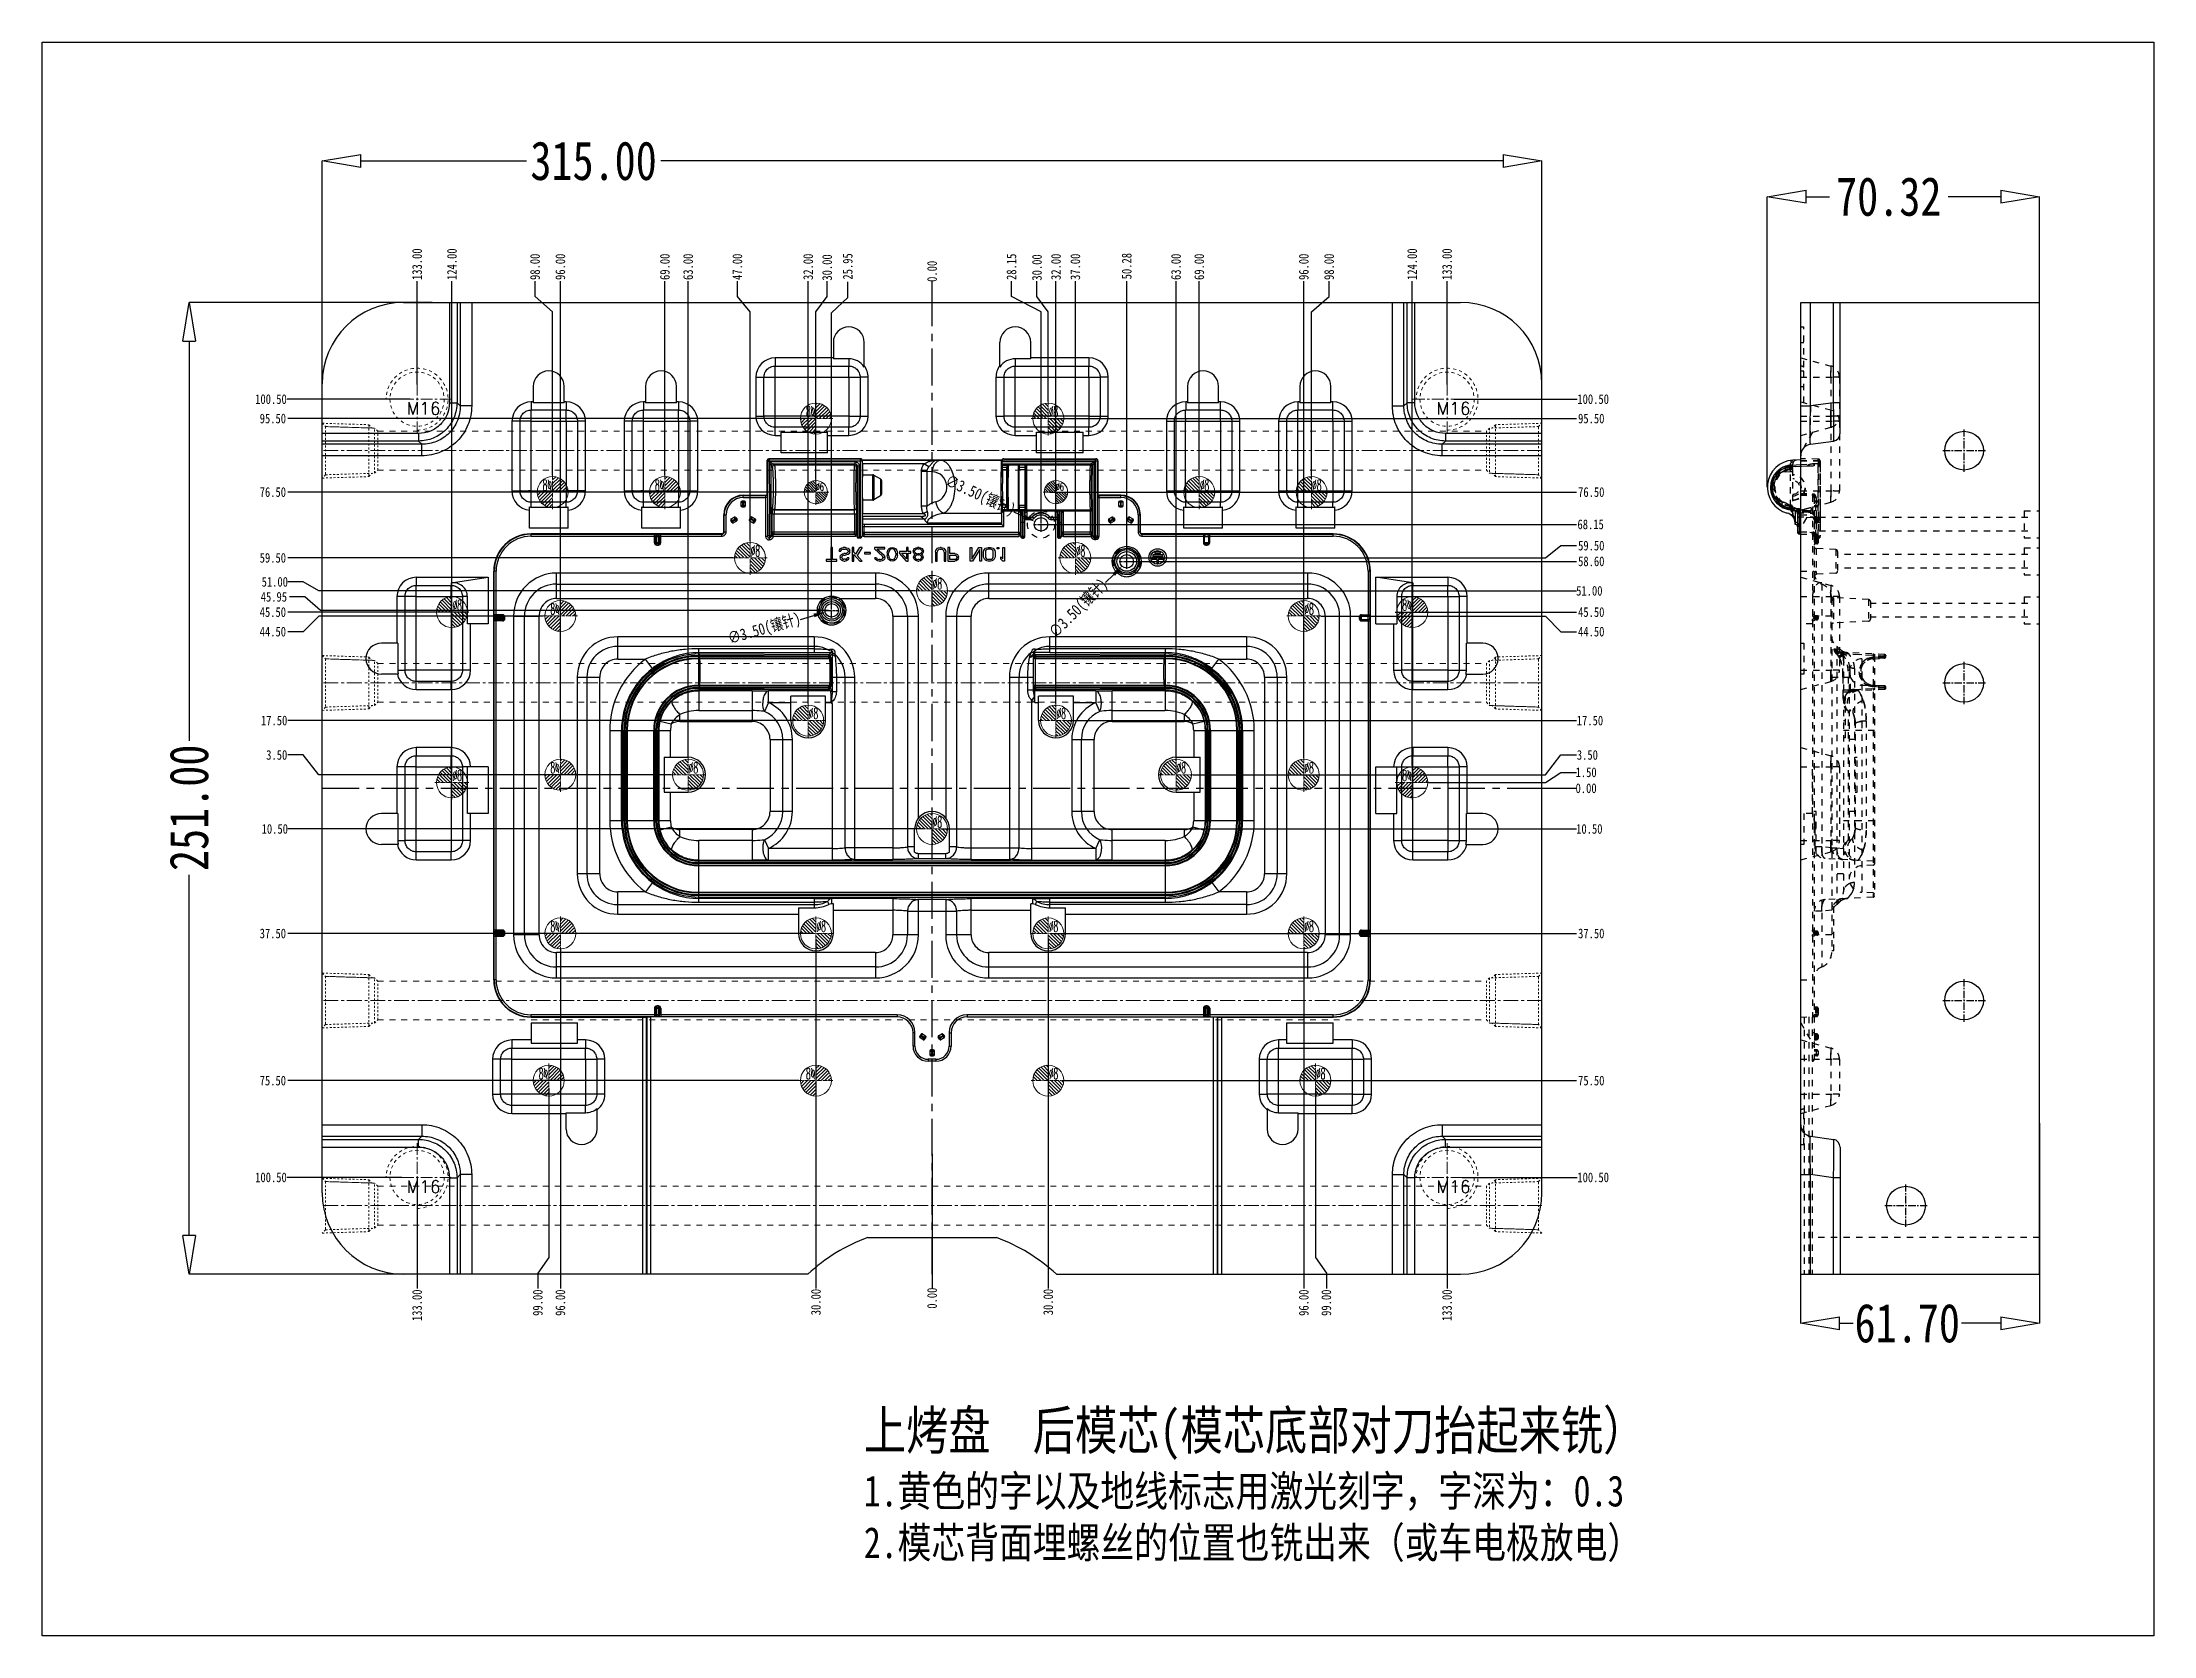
# Model space of a CAD drawing. Header units: millimetres. Extents: x 564 to 2602, y -1989 to 1042.
# Drawn here: x 598 to 1143, y -959 to -548 of the extents above; entities that cross this region are included whole.
import ezdxf
from ezdxf.enums import TextEntityAlignment as Align

# ---------------------------------------------------------------- set-up
doc = ezdxf.new("R2010")
doc.units = ezdxf.units.MM
doc.header["$LTSCALE"] = 16.335
doc.header["$PDMODE"] = 3
doc.header["$PDSIZE"] = 0.3125
doc.linetypes.add('CENTER', pattern=[0.6, 0.375, -0.075, 0.075, -0.075])
doc.linetypes.add('HIDDEN', pattern=[0.2, 0.1, -0.1])
doc.layers.get('0').update_dxf_attribs({"linetype": 'CONTINUOUS'})
doc.layers.get('Defpoints').update_dxf_attribs({"linetype": 'CONTINUOUS'})
for name, color, linetype, lineweight in [('cool', 153, 'HIDDEN', 9), ('dim', 82, 'CONTINUOUS', 9), ('epin', 13, 'CONTINUOUS', 9), ('screw', 33, 'CONTINUOUS', 13)]:
    doc.layers.add(name, color=color, linetype=linetype, lineweight=lineweight)
doc.layers.add('DEFAULT_2', color=8, linetype='HIDDEN')
doc.styles.get("Standard").update_dxf_attribs({"font": 'txt', "width": 0.8})
doc.styles.add('TXT', font='txt.shx', dxfattribs={"bigfont": 'gbcbig.shx'})
doc.styles.add('TXT05', font='txt.shx', dxfattribs={"width": 0.5, "bigfont": 'gbcbig.shx'})
doc.dimstyles.get("Standard").update_dxf_attribs({"dimtxt": 0.15625, "dimasz": 0.1875, "dimexe": 0.125, "dimexo": 0.0625, "dimtad": 0, "dimtih": 1, "dimtoh": 1, "dimdsep": 46, "dimtxsty": 'Standard', "dimcen": 0.09, "dimadec": 0, "dimazin": 0, "dimtp": 0.01, "dimtm": 0.01, "dimtfac": 1, "dimtofl": 0, "dimtmove": 0, "dimatfit": 3, "dimfxl": 0, "dimtolj": 1, "dimarcsym": 0})
doc.dimstyles.new('STANDARD$0', dxfattribs={"dimscale": 2, "dimtxt": 3, "dimasz": 3, "dimexe": 1.25, "dimexo": 0.625, "dimgap": 0.5, "dimtad": 0, "dimdsep": 46, "dimlunit": 6, "dimtxsty": 'Standard', "dimblk": 'CLOSEDBLANK', "dimcen": 0, "dimclrt": 2, "dimazin": 2, "dimtfac": 2, "dimtmove": 1, "dimatfit": 3, "dimfxl": 0, "dimtolj": 1, "dimtzin": 0, "dimarcsym": 0})

msp = doc.modelspace()

# ---------------------------------------------------------------- texts
at = {"insert": (810.195, -901.118), "char_height": 10, "width": 421.55294, "attachment_point": 1}
msp.add_mtext('{\\fSimSun|b0|i0|c134|p2;上烤盘  后模芯\\C2;(模芯底部对刀抬起来铣）\\C256;\\P\\H0.8x;1.黄色的字以及地线标志用激光刻字，字深为：0.3\\P2.模芯背面埋螺丝的位置也铣出来（或车电极放电）}', dxfattribs=at)

# ---------------------------------------------------------------- blocks, each defined once
blk = doc.blocks.new('epin_ejp_8')
at = {"layer": 'epin', "ltscale": 0.5}
h = blk.add_hatch(dxfattribs=at)
h.set_pattern_fill('_ANSI31', color=123, scale=0.2, angle=90, style=0)
h.set_pattern_definition([(135, (-3069.6252, 813.4417), (-0.4490128, -0.4490128), [])])
h.paths.add_polyline_path([(0, 4, 0.414214), (-4, 0), (0, 0)])
h.paths.add_polyline_path([(4, 0), (0, 0), (0, -4, 0.414214)])
at = {"layer": 'epin', "color": 1, "linetype": 'CENTER', "ltscale": 0.16}
for p, q in [((-4.4, 0), (4.4, 0)), ((0, -4.4), (0, 4.4))]:
    blk.add_line(p, q, dxfattribs=at)
at = {"layer": 'epin', "ltscale": 0.5}
blk.add_circle((0, 0), 4, dxfattribs=at)
at = {"layer": 'epin', "color": 6, "ltscale": 0.5, "style": 'TXT05', "width": 0.5}
blk.add_text('%%c8', height=2.8, dxfattribs=at).set_placement((0.16, 0.4))
blk = doc.blocks.new('epin_ejp_6')
at = {"layer": 'epin'}
h = blk.add_hatch(dxfattribs=at)
h.set_pattern_fill('_ANSI31', color=123, scale=0.15, angle=90, style=0)
h.set_pattern_definition([(135, (-859.8076, 663.80536), (-0.3367596, -0.3367596), [])])
h.paths.add_polyline_path([(0, 3, 0.4142136), (-3, 0), (0, 0)])
h.paths.add_polyline_path([(3, 0), (0, 0), (0, -3, 0.4142136)])
at = {"layer": 'epin', "color": 1, "linetype": 'CENTER', "ltscale": 0.186593}
for p, q in [((-3.3, 0), (3.3, 0)), ((0, -3.3), (0, 3.3))]:
    blk.add_line(p, q, dxfattribs=at)
at = {"layer": 'epin'}
blk.add_circle((0, 0), 3, dxfattribs=at)
at = {"layer": 'epin', "color": 6, "style": 'TXT05', "width": 0.5}
blk.add_text('%%c6', height=2.1, dxfattribs=at).set_placement((0.995, 1.35), align=Align.MIDDLE)
blk = doc.blocks.new('cool_jt_f12')
at = {"layer": 'cool', "ltscale": 0.3}
for p, q in [((0, 7.0785), (0.856, 6.2225)), ((0, 7.0785), (12, 6.7035)), ((0.856, 6.2225), (0.856, -6.2225)), ((13.5, 5.827375), (0.856, 6.2225)), ((0.856, 6.2225), (13.5, 5.827375)), ((12, 6.7035), (12.856, 5.8475)), ((12, 6.7035), (12, -6.7035)), ((14.327375, 5), (13.5, 5.827375)), ((13.5, -5.827375), (13.5, 5.827375)), ((14.327375, -5), (14.327375, 5)), ((13.5, -5.827375), (14.327375, -5)), ((0.856, -6.2225), (0, -7.0785)), ((0, -7.0785), (12, -6.7035)), ((0.856, -6.2225), (13.5, -5.827375)), ((12, -6.7035), (12.856, -5.8475))]:
    blk.add_line(p, q, dxfattribs=at)
blk = doc.blocks.new('*D155')
at = {"color": 6, "linetype": 'Continuous', "lineweight": -2}
blk.add_line((848.92, -668.92), (851.64, -670.17), dxfattribs=at)
at = {"color": 6}
blk.add_solid([(851.85, -669.72), (851.44, -670.63), (854.37, -671.42)], dxfattribs=at)
at = {"layer": 'Defpoints', "color": 0}
for p in [(854.37, -671.42), (857.55, -672.88)]:
    blk.add_point(p, dxfattribs=at)
at = {"color": 4, "insert": (840.18, -664.91), "char_height": 3, "attachment_point": 5, "rotation": 335.3673}
blk.add_mtext('\\A1;∅3.50(镶针)', dxfattribs=at)
blk = doc.blocks.new('*D156')
at = {"color": 6, "linetype": 'Continuous', "lineweight": -2}
blk.add_line((872.61, -687.19), (874.73, -685.07), dxfattribs=at)
at = {"color": 6}
blk.add_solid([(874.37, -684.71), (875.08, -685.42), (876.85, -682.94)], dxfattribs=at)
at = {"layer": 'Defpoints', "color": 0}
for p in [(879.32, -680.46), (876.85, -682.94)]:
    blk.add_point(p, dxfattribs=at)
at = {"color": 4, "insert": (865.82, -693.99), "char_height": 3, "attachment_point": 5, "rotation": 45.0671}
blk.add_mtext('\\A1;∅3.50(镶针)', dxfattribs=at)
blk = doc.blocks.new('*D157')
at = {"color": 6, "linetype": 'Continuous', "lineweight": -2}
blk.add_line((793.8, -696.68), (797.29, -695.67), dxfattribs=at)
at = {"color": 6}
blk.add_solid([(797.15, -695.19), (797.43, -696.15), (800.18, -694.84)], dxfattribs=at)
at = {"layer": 'Defpoints', "color": 0}
for p in [(800.18, -694.84), (803.54, -693.87)]:
    blk.add_point(p, dxfattribs=at)
at = {"color": 4, "insert": (784.56, -699.34), "char_height": 3, "attachment_point": 5, "rotation": 16.0646}
blk.add_mtext('\\A1;∅3.50(镶针)', dxfattribs=at)
blk = doc.blocks.new('_ClosedBlank')
at = {"color": 0, "linetype": 'ByBlock', "lineweight": -2}
for p, q in [((-1, 0.167), (0, 0)), ((-1, 0.167), (-1, -0.167)), ((0, 0), (-1, -0.167))]:
    blk.add_line(p, q, dxfattribs=at)
blk = doc.blocks.new('*D158')
at = {"color": 6, "linetype": 'Continuous', "lineweight": -2}
for p, q in [((1113.83, -826.8), (1113.83, -878.49)), ((1052.13, -833.68), (1052.13, -878.49)), ((1062.13, -878.49), (1065.66, -878.49)), ((1103.83, -878.49), (1093.66, -878.49))]:
    blk.add_line(p, q, dxfattribs=at)
at = {"layer": 'Defpoints', "color": 0}
for p in [(1113.83, -826.8), (1052.13, -833.68), (1052.13, -878.49)]:
    blk.add_point(p, dxfattribs=at)
at = {"color": 6, "lineweight": -2, "xscale": 10, "yscale": 10, "zscale": 10, "rotation": 180}
blk.add_blockref('_ClosedBlank', (1052.13, -878.49), dxfattribs=at)
at = {"color": 6, "lineweight": -2, "xscale": 10, "yscale": 10, "zscale": 10}
blk.add_blockref('_ClosedBlank', (1113.83, -878.49), dxfattribs=at)
at = {"color": 4, "insert": (1079.66, -878.49), "char_height": 10, "attachment_point": 5}
blk.add_mtext('\\A1;61.70', dxfattribs=at)
blk = doc.blocks.new('*D160')
at = {"color": 6, "linetype": 'Continuous', "lineweight": -2}
for p, q in [((1043.51, -662.52), (1043.51, -587.52)), ((1053.51, -587.52), (1059.55, -587.52)), ((1103.83, -587.52), (1090.21, -587.52)), ((1113.83, -651.81), (1113.83, -587.52))]:
    blk.add_line(p, q, dxfattribs=at)
at = {"layer": 'Defpoints', "color": 0}
for p in [(1043.51, -587.52), (1113.83, -651.81), (1043.51, -662.52)]:
    blk.add_point(p, dxfattribs=at)
at = {"color": 6, "lineweight": -2, "xscale": 10, "yscale": 10, "zscale": 10, "rotation": 180}
blk.add_blockref('_ClosedBlank', (1043.51, -587.52), dxfattribs=at)
at = {"color": 6, "lineweight": -2, "xscale": 10, "yscale": 10, "zscale": 10}
blk.add_blockref('_ClosedBlank', (1113.83, -587.52), dxfattribs=at)
at = {"color": 4, "insert": (1074.88, -587.52), "char_height": 10, "attachment_point": 5}
blk.add_mtext('\\A1;70.32', dxfattribs=at)
blk = doc.blocks.new('*D175')
at = {"layer": 'Defpoints', "color": 0}
for p in [(827.81, -740.31), (977.48, -740.31), (994.22, -740.31)]:
    blk.add_point(p, dxfattribs=at)
at = {"layer": 'dim', "color": 6, "linetype": 'Continuous', "lineweight": -2}
blk.add_line((977.48, -740.31), (994.22, -740.31), dxfattribs=at)
at = {"layer": 'dim', "color": 4, "insert": (996.72, -740.31), "char_height": 2.5, "attachment_point": 5}
blk.add_mtext('\\A1;0.00', dxfattribs=at)
blk = doc.blocks.new('*D176')
at = {"layer": 'Defpoints', "color": 0}
for p in [(827.81, -740.31), (956.21, -738.81), (994.22, -736.19)]:
    blk.add_point(p, dxfattribs=at)
at = {"layer": 'dim', "color": 6, "linetype": 'Continuous', "lineweight": -2}
for p, q in [((956.21, -738.81), (986.22, -738.81)), ((986.22, -738.81), (990.22, -736.19)), ((990.22, -736.19), (994.22, -736.19))]:
    blk.add_line(p, q, dxfattribs=at)
at = {"layer": 'dim', "color": 4, "insert": (996.72, -736.19), "char_height": 2.5, "attachment_point": 5}
blk.add_mtext('\\A1;1.50', dxfattribs=at)
blk = doc.blocks.new('*D177')
at = {"layer": 'Defpoints', "color": 0}
for p in [(994.22, -731.7), (827.81, -740.31), (895.21, -736.81)]:
    blk.add_point(p, dxfattribs=at)
at = {"layer": 'dim', "color": 6, "linetype": 'Continuous', "lineweight": -2}
for p, q in [((986.22, -736.81), (990.22, -731.7)), ((990.22, -731.7), (994.22, -731.7)), ((895.21, -736.81), (986.22, -736.81))]:
    blk.add_line(p, q, dxfattribs=at)
at = {"layer": 'dim', "color": 4, "insert": (997.05, -731.7), "char_height": 2.5, "attachment_point": 5}
blk.add_mtext('\\A1;3.50', dxfattribs=at)
blk = doc.blocks.new('*D178')
at = {"layer": 'Defpoints', "color": 0}
for p in [(862.84, -722.81), (994.22, -722.81), (827.81, -740.31)]:
    blk.add_point(p, dxfattribs=at)
at = {"layer": 'dim', "color": 6, "linetype": 'Continuous', "lineweight": -2}
blk.add_line((862.84, -722.81), (994.22, -722.81), dxfattribs=at)
at = {"layer": 'dim', "color": 4, "insert": (997.72, -722.81), "char_height": 2.5, "attachment_point": 5}
blk.add_mtext('\\A1;17.50', dxfattribs=at)
blk = doc.blocks.new('*D179')
at = {"layer": 'Defpoints', "color": 0}
for p in [(827.81, -740.31), (830.15, -750.81), (994.22, -750.81)]:
    blk.add_point(p, dxfattribs=at)
at = {"layer": 'dim', "color": 6, "linetype": 'Continuous', "lineweight": -2}
blk.add_line((830.15, -750.81), (994.22, -750.81), dxfattribs=at)
at = {"layer": 'dim', "color": 4, "insert": (997.55, -750.81), "char_height": 2.5, "attachment_point": 5}
blk.add_mtext('\\A1;10.50', dxfattribs=at)
blk = doc.blocks.new('*D180')
at = {"layer": 'Defpoints', "color": 0}
for p in [(827.81, -740.31), (858.87, -777.81), (994.22, -777.81)]:
    blk.add_point(p, dxfattribs=at)
at = {"layer": 'dim', "color": 6, "linetype": 'Continuous', "lineweight": -2}
blk.add_line((858.87, -777.81), (994.22, -777.81), dxfattribs=at)
at = {"layer": 'dim', "color": 4, "insert": (998.05, -777.81), "char_height": 2.5, "attachment_point": 5}
blk.add_mtext('\\A1;37.50', dxfattribs=at)
blk = doc.blocks.new('*D181')
at = {"layer": 'Defpoints', "color": 0}
for p in [(827.81, -740.31), (862.21, -815.81), (994.22, -815.81)]:
    blk.add_point(p, dxfattribs=at)
at = {"layer": 'dim', "color": 6, "linetype": 'Continuous', "lineweight": -2}
blk.add_line((862.21, -815.81), (994.22, -815.81), dxfattribs=at)
at = {"layer": 'dim', "color": 4, "insert": (998.05, -815.81), "char_height": 2.5, "attachment_point": 5}
blk.add_mtext('\\A1;75.50', dxfattribs=at)
blk = doc.blocks.new('*D182')
at = {"layer": 'Defpoints', "color": 0}
for p in [(928.21, -695.81), (994.22, -699.86), (827.81, -740.31)]:
    blk.add_point(p, dxfattribs=at)
at = {"layer": 'dim', "color": 6, "linetype": 'Continuous', "lineweight": -2}
for p, q in [((928.21, -695.81), (986.22, -695.81)), ((986.22, -695.81), (990.22, -699.86)), ((990.22, -699.86), (994.22, -699.86))]:
    blk.add_line(p, q, dxfattribs=at)
at = {"layer": 'dim', "color": 4, "insert": (998.05, -699.86), "char_height": 2.5, "attachment_point": 5}
blk.add_mtext('\\A1;44.50', dxfattribs=at)
blk = doc.blocks.new('*D183')
at = {"layer": 'Defpoints', "color": 0}
for p in [(947.41, -694.81), (994.22, -694.81), (827.81, -740.31)]:
    blk.add_point(p, dxfattribs=at)
at = {"layer": 'dim', "color": 6, "linetype": 'Continuous', "lineweight": -2}
blk.add_line((947.41, -694.81), (994.22, -694.81), dxfattribs=at)
at = {"layer": 'dim', "color": 4, "insert": (998.05, -694.81), "char_height": 2.5, "attachment_point": 5}
blk.add_mtext('\\A1;45.50', dxfattribs=at)
blk = doc.blocks.new('*D184')
at = {"layer": 'Defpoints', "color": 0}
for p in [(877.3, -681.7), (994.22, -681.7), (827.81, -740.31)]:
    blk.add_point(p, dxfattribs=at)
at = {"layer": 'dim', "color": 6, "linetype": 'Continuous', "lineweight": -2}
blk.add_line((877.3, -681.7), (994.22, -681.7), dxfattribs=at)
at = {"layer": 'dim', "color": 4, "insert": (998.05, -681.7), "char_height": 2.5, "attachment_point": 5}
blk.add_mtext('\\A1;58.60', dxfattribs=at)
blk = doc.blocks.new('*D185')
at = {"layer": 'Defpoints', "color": 0}
for p in [(866.99, -680.81), (994.22, -677.64), (827.81, -740.31)]:
    blk.add_point(p, dxfattribs=at)
at = {"layer": 'dim', "color": 6, "linetype": 'Continuous', "lineweight": -2}
for p, q in [((866.99, -680.81), (986.22, -680.81)), ((986.22, -680.81), (990.22, -677.64)), ((990.22, -677.64), (994.22, -677.64))]:
    blk.add_line(p, q, dxfattribs=at)
at = {"layer": 'dim', "color": 4, "insert": (998.05, -677.64), "char_height": 2.5, "attachment_point": 5}
blk.add_mtext('\\A1;59.50', dxfattribs=at)
blk = doc.blocks.new('*D186')
at = {"layer": 'Defpoints', "color": 0}
for p in [(832.21, -689.31), (994.22, -689.31), (827.81, -740.31)]:
    blk.add_point(p, dxfattribs=at)
at = {"layer": 'dim', "color": 6, "linetype": 'Continuous', "lineweight": -2}
blk.add_line((832.21, -689.31), (994.22, -689.31), dxfattribs=at)
at = {"layer": 'dim', "color": 4, "insert": (997.55, -689.31), "char_height": 2.5, "attachment_point": 5}
blk.add_mtext('\\A1;51.00', dxfattribs=at)
blk = doc.blocks.new('*D187')
at = {"layer": 'Defpoints', "color": 0}
for p in [(855.96, -672.15), (994.22, -672.15), (827.81, -740.31)]:
    blk.add_point(p, dxfattribs=at)
at = {"layer": 'dim', "color": 6, "linetype": 'Continuous', "lineweight": -2}
blk.add_line((855.96, -672.15), (994.22, -672.15), dxfattribs=at)
at = {"layer": 'dim', "color": 4, "insert": (997.89, -672.15), "char_height": 2.5, "attachment_point": 5}
blk.add_mtext('\\A1;68.15', dxfattribs=at)
blk = doc.blocks.new('*D188')
at = {"layer": 'Defpoints', "color": 0}
for p in [(858.26, -663.81), (994.22, -663.81), (827.81, -740.31)]:
    blk.add_point(p, dxfattribs=at)
at = {"layer": 'dim', "color": 6, "linetype": 'Continuous', "lineweight": -2}
blk.add_line((858.26, -663.81), (994.22, -663.81), dxfattribs=at)
at = {"layer": 'dim', "color": 4, "insert": (998.05, -663.81), "char_height": 2.5, "attachment_point": 5}
blk.add_mtext('\\A1;76.50', dxfattribs=at)
blk = doc.blocks.new('*D189')
at = {"layer": 'Defpoints', "color": 0}
for p in [(857.81, -644.81), (994.22, -644.81), (827.81, -740.31)]:
    blk.add_point(p, dxfattribs=at)
at = {"layer": 'dim', "color": 6, "linetype": 'Continuous', "lineweight": -2}
blk.add_line((857.81, -644.81), (994.22, -644.81), dxfattribs=at)
at = {"layer": 'dim', "color": 4, "insert": (998.05, -644.81), "char_height": 2.5, "attachment_point": 5}
blk.add_mtext('\\A1;95.50', dxfattribs=at)
blk = doc.blocks.new('screw_m16_g')
at = {"layer": 'screw', "color": 1, "linetype": 'CENTER', "ltscale": 0.497582}
for p, q in [((0, -8.8), (0, 8.8)), ((-8.8, 0), (8.8, 0))]:
    blk.add_line(p, q, dxfattribs=at)
at = {"layer": 'screw', "color": 33, "linetype": 'HIDDEN', "ltscale": 0.497582}
blk.add_circle((0, 0), 7, dxfattribs=at)
at = {"layer": 'screw', "color": 92, "linetype": 'HIDDEN', "ltscale": 0.497582}
blk.add_arc((0, 0), 8, 270, 180, dxfattribs=at)
at = {"layer": 'screw', "color": 6, "style": 'TXT'}
blk.add_text('M16', height=3.2, dxfattribs=at).set_placement((-2.72, -4))
blk = doc.blocks.new('*D190')
at = {"layer": 'Defpoints', "color": 0}
for p in [(962.55, -639.81), (994.38, -639.81), (827.81, -740.31)]:
    blk.add_point(p, dxfattribs=at)
at = {"layer": 'dim', "color": 6, "linetype": 'Continuous', "lineweight": -2}
blk.add_line((962.55, -639.81), (994.38, -639.81), dxfattribs=at)
at = {"layer": 'dim', "color": 4, "insert": (998.54, -639.81), "char_height": 2.5, "attachment_point": 5}
blk.add_mtext('\\A1;100.50', dxfattribs=at)
blk = doc.blocks.new('*D191')
at = {"layer": 'Defpoints', "color": 0}
for p in [(827.81, -740.31), (964.75, -840.81), (994.38, -840.81)]:
    blk.add_point(p, dxfattribs=at)
at = {"layer": 'dim', "color": 6, "linetype": 'Continuous', "lineweight": -2}
blk.add_line((964.75, -840.81), (994.38, -840.81), dxfattribs=at)
at = {"layer": 'dim', "color": 4, "insert": (998.54, -840.81), "char_height": 2.5, "attachment_point": 5}
blk.add_mtext('\\A1;100.50', dxfattribs=at)
blk = doc.blocks.new('*D192')
at = {"layer": 'Defpoints', "color": 0}
for p in [(827.81, -609.29), (827.81, -620.7), (827.81, -740.31)]:
    blk.add_point(p, dxfattribs=at)
at = {"layer": 'dim', "color": 6, "linetype": 'Continuous', "lineweight": -2}
blk.add_line((827.81, -620.7), (827.81, -609.29), dxfattribs=at)
at = {"layer": 'dim', "color": 4, "insert": (827.81, -606.79), "char_height": 2.5, "attachment_point": 5, "rotation": 90}
blk.add_mtext('\\A1;0.00', dxfattribs=at)
blk = doc.blocks.new('*D193')
at = {"layer": 'Defpoints', "color": 0}
for p in [(848.32, -609.29), (855.96, -671.72), (827.81, -740.31)]:
    blk.add_point(p, dxfattribs=at)
at = {"layer": 'dim', "color": 6, "linetype": 'Continuous', "lineweight": -2}
for p, q in [((848.32, -613.29), (848.32, -609.29)), ((855.96, -617.29), (848.32, -613.29)), ((855.96, -671.72), (855.96, -617.29))]:
    blk.add_line(p, q, dxfattribs=at)
at = {"layer": 'dim', "color": 4, "insert": (848.32, -605.62), "char_height": 2.5, "attachment_point": 5, "rotation": 90}
blk.add_mtext('\\A1;28.15', dxfattribs=at)
blk = doc.blocks.new('*D194')
at = {"layer": 'Defpoints', "color": 0}
for p in [(859.81, -609.29), (859.81, -718.41), (827.81, -740.31)]:
    blk.add_point(p, dxfattribs=at)
at = {"layer": 'dim', "color": 6, "linetype": 'Continuous', "lineweight": -2}
blk.add_line((859.81, -718.41), (859.81, -609.29), dxfattribs=at)
at = {"layer": 'dim', "color": 4, "insert": (859.81, -605.62), "char_height": 2.5, "attachment_point": 5, "rotation": 90}
blk.add_mtext('\\A1;32.00', dxfattribs=at)
blk = doc.blocks.new('*D195')
at = {"layer": 'Defpoints', "color": 0}
for p in [(854.9, -609.29), (857.81, -640.41), (827.81, -740.31)]:
    blk.add_point(p, dxfattribs=at)
at = {"layer": 'dim', "color": 6, "linetype": 'Continuous', "lineweight": -2}
for p, q in [((854.9, -613.29), (854.9, -609.29)), ((857.81, -617.29), (854.9, -613.29)), ((857.81, -640.41), (857.81, -617.29))]:
    blk.add_line(p, q, dxfattribs=at)
at = {"layer": 'dim', "color": 4, "insert": (854.9, -605.79), "char_height": 2.5, "attachment_point": 5, "rotation": 90}
blk.add_mtext('\\A1;30.00', dxfattribs=at)
blk = doc.blocks.new('*D196')
at = {"layer": 'Defpoints', "color": 0}
for p in [(864.81, -609.29), (864.81, -676.41), (827.81, -740.31)]:
    blk.add_point(p, dxfattribs=at)
at = {"layer": 'dim', "color": 6, "linetype": 'Continuous', "lineweight": -2}
blk.add_line((864.81, -676.41), (864.81, -609.29), dxfattribs=at)
at = {"layer": 'dim', "color": 4, "insert": (864.81, -605.62), "char_height": 2.5, "attachment_point": 5, "rotation": 90}
blk.add_mtext('\\A1;37.00', dxfattribs=at)
blk = doc.blocks.new('*D197')
at = {"layer": 'Defpoints', "color": 0}
for p in [(878.08, -609.29), (878.08, -681.7), (827.81, -740.31)]:
    blk.add_point(p, dxfattribs=at)
at = {"layer": 'dim', "color": 6, "linetype": 'Continuous', "lineweight": -2}
blk.add_line((878.08, -681.7), (878.08, -609.29), dxfattribs=at)
at = {"layer": 'dim', "color": 4, "insert": (878.08, -605.45), "char_height": 2.5, "attachment_point": 5, "rotation": 90}
blk.add_mtext('\\A1;50.28', dxfattribs=at)
blk = doc.blocks.new('*D198')
at = {"layer": 'Defpoints', "color": 0}
for p in [(890.81, -609.29), (890.81, -732.41), (827.81, -740.31)]:
    blk.add_point(p, dxfattribs=at)
at = {"layer": 'dim', "color": 6, "linetype": 'Continuous', "lineweight": -2}
blk.add_line((890.81, -732.41), (890.81, -609.29), dxfattribs=at)
at = {"layer": 'dim', "color": 4, "insert": (890.81, -605.62), "char_height": 2.5, "attachment_point": 5, "rotation": 90}
blk.add_mtext('\\A1;63.00', dxfattribs=at)
blk = doc.blocks.new('*D199')
at = {"layer": 'Defpoints', "color": 0}
for p in [(923.81, -609.29), (923.81, -732.41), (827.81, -740.31)]:
    blk.add_point(p, dxfattribs=at)
at = {"layer": 'dim', "color": 6, "linetype": 'Continuous', "lineweight": -2}
blk.add_line((923.81, -732.41), (923.81, -609.29), dxfattribs=at)
at = {"layer": 'dim', "color": 4, "insert": (923.81, -605.62), "char_height": 2.5, "attachment_point": 5, "rotation": 90}
blk.add_mtext('\\A1;96.00', dxfattribs=at)
blk = doc.blocks.new('*D200')
at = {"layer": 'Defpoints', "color": 0}
for p in [(951.81, -609.29), (951.81, -734.41), (827.81, -740.31)]:
    blk.add_point(p, dxfattribs=at)
at = {"layer": 'dim', "color": 6, "linetype": 'Continuous', "lineweight": -2}
blk.add_line((951.81, -734.41), (951.81, -609.29), dxfattribs=at)
at = {"layer": 'dim', "color": 4, "insert": (951.81, -604.95), "char_height": 2.5, "attachment_point": 5, "rotation": 90}
blk.add_mtext('\\A1;124.00', dxfattribs=at)
blk = doc.blocks.new('*D201')
at = {"layer": 'Defpoints', "color": 0}
for p in [(930.35, -609.29), (925.81, -659.41), (827.81, -740.31)]:
    blk.add_point(p, dxfattribs=at)
at = {"layer": 'dim', "color": 6, "linetype": 'Continuous', "lineweight": -2}
for p, q in [((930.35, -613.29), (930.35, -609.29)), ((925.81, -617.29), (930.35, -613.29)), ((925.81, -659.41), (925.81, -617.29))]:
    blk.add_line(p, q, dxfattribs=at)
at = {"layer": 'dim', "color": 4, "insert": (930.35, -605.62), "char_height": 2.5, "attachment_point": 5, "rotation": 90}
blk.add_mtext('\\A1;98.00', dxfattribs=at)
blk = doc.blocks.new('*D202')
at = {"layer": 'Defpoints', "color": 0}
for p in [(896.81, -609.29), (896.81, -659.41), (827.81, -740.31)]:
    blk.add_point(p, dxfattribs=at)
at = {"layer": 'dim', "color": 6, "linetype": 'Continuous', "lineweight": -2}
blk.add_line((896.81, -659.41), (896.81, -609.29), dxfattribs=at)
at = {"layer": 'dim', "color": 4, "insert": (896.81, -605.62), "char_height": 2.5, "attachment_point": 5, "rotation": 90}
blk.add_mtext('\\A1;69.00', dxfattribs=at)
blk = doc.blocks.new('*D203')
at = {"layer": 'Defpoints', "color": 0}
for p in [(960.81, -609.29), (960.81, -636), (827.81, -740.31)]:
    blk.add_point(p, dxfattribs=at)
at = {"layer": 'dim', "color": 6, "linetype": 'Continuous', "lineweight": -2}
blk.add_line((960.81, -636), (960.81, -609.29), dxfattribs=at)
at = {"layer": 'dim', "color": 4, "insert": (960.81, -604.95), "char_height": 2.5, "attachment_point": 5, "rotation": 90}
blk.add_mtext('\\A1;133.00', dxfattribs=at)
blk = doc.blocks.new('*D204')
at = {"layer": 'Defpoints', "color": 0}
for p in [(827.81, -740.31), (827.81, -834.73), (827.81, -869.5)]:
    blk.add_point(p, dxfattribs=at)
at = {"layer": 'dim', "color": 6, "linetype": 'Continuous', "lineweight": -2}
blk.add_line((827.81, -834.73), (827.81, -869.5), dxfattribs=at)
at = {"layer": 'dim', "color": 4, "insert": (827.81, -872), "char_height": 2.5, "attachment_point": 5, "rotation": 90}
blk.add_mtext('\\A1;0.00', dxfattribs=at)
blk = doc.blocks.new('*D205')
at = {"layer": 'Defpoints', "color": 0}
for p in [(827.81, -740.31), (857.81, -779.32), (857.81, -869.5)]:
    blk.add_point(p, dxfattribs=at)
at = {"layer": 'dim', "color": 6, "linetype": 'Continuous', "lineweight": -2}
blk.add_line((857.81, -779.32), (857.81, -869.5), dxfattribs=at)
at = {"layer": 'dim', "color": 4, "insert": (857.81, -873), "char_height": 2.5, "attachment_point": 5, "rotation": 90}
blk.add_mtext('\\A1;30.00', dxfattribs=at)
blk = doc.blocks.new('*D206')
at = {"layer": 'Defpoints', "color": 0}
for p in [(827.81, -740.31), (923.81, -781.81), (923.81, -869.5)]:
    blk.add_point(p, dxfattribs=at)
at = {"layer": 'dim', "color": 6, "linetype": 'Continuous', "lineweight": -2}
blk.add_line((923.81, -781.81), (923.81, -869.5), dxfattribs=at)
at = {"layer": 'dim', "color": 4, "insert": (923.81, -873.17), "char_height": 2.5, "attachment_point": 5, "rotation": 90}
blk.add_mtext('\\A1;96.00', dxfattribs=at)
blk = doc.blocks.new('*D207')
at = {"layer": 'Defpoints', "color": 0}
for p in [(827.81, -740.31), (926.81, -817.79), (929.63, -869.5)]:
    blk.add_point(p, dxfattribs=at)
at = {"layer": 'dim', "color": 6, "linetype": 'Continuous', "lineweight": -2}
for p, q in [((926.81, -817.79), (926.81, -861.5)), ((926.81, -861.5), (929.63, -865.5)), ((929.63, -865.5), (929.63, -869.5))]:
    blk.add_line(p, q, dxfattribs=at)
at = {"layer": 'dim', "color": 4, "insert": (929.63, -873.17), "char_height": 2.5, "attachment_point": 5, "rotation": 90}
blk.add_mtext('\\A1;99.00', dxfattribs=at)
blk = doc.blocks.new('*D208')
at = {"layer": 'Defpoints', "color": 0}
for p in [(827.81, -740.31), (960.81, -840.81), (960.81, -869.5)]:
    blk.add_point(p, dxfattribs=at)
at = {"layer": 'dim', "color": 6, "linetype": 'Continuous', "lineweight": -2}
blk.add_line((960.81, -840.81), (960.81, -869.5), dxfattribs=at)
at = {"layer": 'dim', "color": 4, "insert": (960.81, -873.84), "char_height": 2.5, "attachment_point": 5, "rotation": 90}
blk.add_mtext('\\A1;133.00', dxfattribs=at)
blk = doc.blocks.new('*D219')
at = {"layer": 'Defpoints', "color": 0}
for p in [(661.39, -731.7), (760.41, -736.81), (827.81, -740.31)]:
    blk.add_point(p, dxfattribs=at)
at = {"layer": 'dim', "color": 6, "linetype": 'Continuous', "lineweight": -2}
for p, q in [((665.39, -731.7), (661.39, -731.7)), ((669.39, -736.81), (665.39, -731.7)), ((760.41, -736.81), (669.39, -736.81))]:
    blk.add_line(p, q, dxfattribs=at)
at = {"layer": 'dim', "color": 4, "insert": (658.56, -731.7), "char_height": 2.5, "attachment_point": 5}
blk.add_mtext('\\A1;3.50', dxfattribs=at)
blk = doc.blocks.new('*D220')
at = {"layer": 'Defpoints', "color": 0}
for p in [(661.39, -722.81), (792.77, -722.81), (827.81, -740.31)]:
    blk.add_point(p, dxfattribs=at)
at = {"layer": 'dim', "color": 6, "linetype": 'Continuous', "lineweight": -2}
blk.add_line((792.77, -722.81), (661.39, -722.81), dxfattribs=at)
at = {"layer": 'dim', "color": 4, "insert": (657.89, -722.81), "char_height": 2.5, "attachment_point": 5}
blk.add_mtext('\\A1;17.50', dxfattribs=at)
blk = doc.blocks.new('*D221')
at = {"layer": 'Defpoints', "color": 0}
for p in [(827.81, -740.31), (661.39, -750.81), (825.46, -750.81)]:
    blk.add_point(p, dxfattribs=at)
at = {"layer": 'dim', "color": 6, "linetype": 'Continuous', "lineweight": -2}
blk.add_line((825.46, -750.81), (661.39, -750.81), dxfattribs=at)
at = {"layer": 'dim', "color": 4, "insert": (658.06, -750.81), "char_height": 2.5, "attachment_point": 5}
blk.add_mtext('\\A1;10.50', dxfattribs=at)
blk = doc.blocks.new('*D222')
at = {"layer": 'Defpoints', "color": 0}
for p in [(827.81, -740.31), (661.39, -777.81), (796.75, -777.81)]:
    blk.add_point(p, dxfattribs=at)
at = {"layer": 'dim', "color": 6, "linetype": 'Continuous', "lineweight": -2}
blk.add_line((796.75, -777.81), (661.39, -777.81), dxfattribs=at)
at = {"layer": 'dim', "color": 4, "insert": (657.56, -777.81), "char_height": 2.5, "attachment_point": 5}
blk.add_mtext('\\A1;37.50', dxfattribs=at)
blk = doc.blocks.new('*D223')
at = {"layer": 'Defpoints', "color": 0}
for p in [(827.81, -740.31), (661.39, -815.81), (793.41, -815.81)]:
    blk.add_point(p, dxfattribs=at)
at = {"layer": 'dim', "color": 6, "linetype": 'Continuous', "lineweight": -2}
blk.add_line((793.41, -815.81), (661.39, -815.81), dxfattribs=at)
at = {"layer": 'dim', "color": 4, "insert": (657.56, -815.81), "char_height": 2.5, "attachment_point": 5}
blk.add_mtext('\\A1;75.50', dxfattribs=at)
blk = doc.blocks.new('*D224')
at = {"layer": 'Defpoints', "color": 0}
for p in [(727.41, -695.81), (661.39, -699.86), (827.81, -740.31)]:
    blk.add_point(p, dxfattribs=at)
at = {"layer": 'dim', "color": 6, "linetype": 'Continuous', "lineweight": -2}
for p, q in [((669.39, -695.81), (665.39, -699.86)), ((727.41, -695.81), (669.39, -695.81)), ((665.39, -699.86), (661.39, -699.86))]:
    blk.add_line(p, q, dxfattribs=at)
at = {"layer": 'dim', "color": 4, "insert": (657.56, -699.86), "char_height": 2.5, "attachment_point": 5}
blk.add_mtext('\\A1;44.50', dxfattribs=at)
blk = doc.blocks.new('*D225')
at = {"layer": 'Defpoints', "color": 0}
for p in [(661.39, -694.81), (708.21, -694.81), (827.81, -740.31)]:
    blk.add_point(p, dxfattribs=at)
at = {"layer": 'dim', "color": 6, "linetype": 'Continuous', "lineweight": -2}
blk.add_line((708.21, -694.81), (661.39, -694.81), dxfattribs=at)
at = {"layer": 'dim', "color": 4, "insert": (657.56, -694.81), "char_height": 2.5, "attachment_point": 5}
blk.add_mtext('\\A1;45.50', dxfattribs=at)
blk = doc.blocks.new('*D226')
at = {"layer": 'Defpoints', "color": 0}
for p in [(661.39, -680.8), (776.41, -680.81), (827.81, -740.31)]:
    blk.add_point(p, dxfattribs=at)
at = {"layer": 'dim', "color": 6, "linetype": 'Continuous', "lineweight": -2}
for p, q in [((665.39, -680.8), (661.39, -680.8)), ((669.39, -680.81), (665.39, -680.8)), ((776.41, -680.81), (669.39, -680.81))]:
    blk.add_line(p, q, dxfattribs=at)
at = {"layer": 'dim', "color": 4, "insert": (657.56, -680.8), "char_height": 2.5, "attachment_point": 5}
blk.add_mtext('\\A1;59.50', dxfattribs=at)
blk = doc.blocks.new('*D227')
at = {"layer": 'Defpoints', "color": 0}
for p in [(661.39, -687), (823.41, -689.31), (827.81, -740.31)]:
    blk.add_point(p, dxfattribs=at)
at = {"layer": 'dim', "color": 6, "linetype": 'Continuous', "lineweight": -2}
for p, q in [((665.39, -687), (661.39, -687)), ((669.39, -689.31), (665.39, -687)), ((823.41, -689.31), (669.39, -689.31))]:
    blk.add_line(p, q, dxfattribs=at)
at = {"layer": 'dim', "color": 4, "insert": (658.06, -687), "char_height": 2.5, "attachment_point": 5}
blk.add_mtext('\\A1;51.00', dxfattribs=at)
blk = doc.blocks.new('*D228')
at = {"layer": 'Defpoints', "color": 0}
for p in [(661.39, -663.81), (797.35, -663.81), (827.81, -740.31)]:
    blk.add_point(p, dxfattribs=at)
at = {"layer": 'dim', "color": 6, "linetype": 'Continuous', "lineweight": -2}
blk.add_line((797.35, -663.81), (661.39, -663.81), dxfattribs=at)
at = {"layer": 'dim', "color": 4, "insert": (657.56, -663.81), "char_height": 2.5, "attachment_point": 5}
blk.add_mtext('\\A1;76.50', dxfattribs=at)
blk = doc.blocks.new('*D229')
at = {"layer": 'Defpoints', "color": 0}
for p in [(661.39, -644.81), (797.81, -644.81), (827.81, -740.31)]:
    blk.add_point(p, dxfattribs=at)
at = {"layer": 'dim', "color": 6, "linetype": 'Continuous', "lineweight": -2}
blk.add_line((797.81, -644.81), (661.39, -644.81), dxfattribs=at)
at = {"layer": 'dim', "color": 4, "insert": (657.56, -644.81), "char_height": 2.5, "attachment_point": 5}
blk.add_mtext('\\A1;95.50', dxfattribs=at)
blk = doc.blocks.new('*D212')
at = {"layer": 'Defpoints', "color": 0}
for p in [(661.24, -639.81), (693.06, -639.81), (827.81, -740.31)]:
    blk.add_point(p, dxfattribs=at)
at = {"layer": 'dim', "color": 6, "linetype": 'Continuous', "lineweight": -2}
blk.add_line((693.06, -639.81), (661.24, -639.81), dxfattribs=at)
at = {"layer": 'dim', "color": 4, "insert": (657.07, -639.81), "char_height": 2.5, "attachment_point": 5}
blk.add_mtext('\\A1;100.50', dxfattribs=at)
blk = doc.blocks.new('*D230')
at = {"layer": 'Defpoints', "color": 0}
for p in [(827.81, -740.31), (661.24, -840.81), (690.87, -840.81)]:
    blk.add_point(p, dxfattribs=at)
at = {"layer": 'dim', "color": 6, "linetype": 'Continuous', "lineweight": -2}
blk.add_line((690.87, -840.81), (661.24, -840.81), dxfattribs=at)
at = {"layer": 'dim', "color": 4, "insert": (657.07, -840.81), "char_height": 2.5, "attachment_point": 5}
blk.add_mtext('\\A1;100.50', dxfattribs=at)
blk = doc.blocks.new('*D213')
at = {"layer": 'Defpoints', "color": 0}
for p in [(795.81, -609.29), (795.81, -718.41), (827.81, -740.31)]:
    blk.add_point(p, dxfattribs=at)
at = {"layer": 'dim', "color": 6, "linetype": 'Continuous', "lineweight": -2}
blk.add_line((795.81, -718.41), (795.81, -609.29), dxfattribs=at)
at = {"layer": 'dim', "color": 4, "insert": (795.81, -605.62), "char_height": 2.5, "attachment_point": 5, "rotation": 90}
blk.add_mtext('\\A1;32.00', dxfattribs=at)
blk = doc.blocks.new('*D231')
at = {"layer": 'Defpoints', "color": 0}
for p in [(800.71, -609.29), (797.81, -660.51), (827.81, -740.31)]:
    blk.add_point(p, dxfattribs=at)
at = {"layer": 'dim', "color": 6, "linetype": 'Continuous', "lineweight": -2}
for p, q in [((800.71, -613.29), (800.71, -609.29)), ((797.81, -617.29), (800.71, -613.29)), ((797.81, -660.51), (797.81, -617.29))]:
    blk.add_line(p, q, dxfattribs=at)
at = {"layer": 'dim', "color": 4, "insert": (800.71, -605.79), "char_height": 2.5, "attachment_point": 5, "rotation": 90}
blk.add_mtext('\\A1;30.00', dxfattribs=at)
blk = doc.blocks.new('*D232')
at = {"layer": 'Defpoints', "color": 0}
for p in [(777.53, -609.29), (780.81, -676.41), (827.81, -740.31)]:
    blk.add_point(p, dxfattribs=at)
at = {"layer": 'dim', "color": 6, "linetype": 'Continuous', "lineweight": -2}
for p, q in [((777.53, -613.29), (777.53, -609.29)), ((780.81, -617.29), (777.53, -613.29)), ((780.81, -676.41), (780.81, -617.29))]:
    blk.add_line(p, q, dxfattribs=at)
at = {"layer": 'dim', "color": 4, "insert": (777.53, -605.62), "char_height": 2.5, "attachment_point": 5, "rotation": 90}
blk.add_mtext('\\A1;47.00', dxfattribs=at)
blk = doc.blocks.new('*D233')
at = {"layer": 'Defpoints', "color": 0}
for p in [(764.81, -609.29), (764.81, -732.41), (827.81, -740.31)]:
    blk.add_point(p, dxfattribs=at)
at = {"layer": 'dim', "color": 6, "linetype": 'Continuous', "lineweight": -2}
blk.add_line((764.81, -732.41), (764.81, -609.29), dxfattribs=at)
at = {"layer": 'dim', "color": 4, "insert": (764.81, -605.62), "char_height": 2.5, "attachment_point": 5, "rotation": 90}
blk.add_mtext('\\A1;63.00', dxfattribs=at)
blk = doc.blocks.new('*D234')
at = {"layer": 'Defpoints', "color": 0}
for p in [(731.81, -609.29), (731.81, -732.41), (827.81, -740.31)]:
    blk.add_point(p, dxfattribs=at)
at = {"layer": 'dim', "color": 6, "linetype": 'Continuous', "lineweight": -2}
blk.add_line((731.81, -732.41), (731.81, -609.29), dxfattribs=at)
at = {"layer": 'dim', "color": 4, "insert": (731.81, -605.62), "char_height": 2.5, "attachment_point": 5, "rotation": 90}
blk.add_mtext('\\A1;96.00', dxfattribs=at)
blk = doc.blocks.new('*D214')
at = {"layer": 'Defpoints', "color": 0}
for p in [(703.81, -609.29), (703.81, -734.41), (827.81, -740.31)]:
    blk.add_point(p, dxfattribs=at)
at = {"layer": 'dim', "color": 6, "linetype": 'Continuous', "lineweight": -2}
blk.add_line((703.81, -734.41), (703.81, -609.29), dxfattribs=at)
at = {"layer": 'dim', "color": 4, "insert": (703.81, -604.95), "char_height": 2.5, "attachment_point": 5, "rotation": 90}
blk.add_mtext('\\A1;124.00', dxfattribs=at)
blk = doc.blocks.new('*D215')
at = {"layer": 'Defpoints', "color": 0}
for p in [(725.27, -609.29), (729.81, -659.41), (827.81, -740.31)]:
    blk.add_point(p, dxfattribs=at)
at = {"layer": 'dim', "color": 6, "linetype": 'Continuous', "lineweight": -2}
for p, q in [((725.27, -613.29), (725.27, -609.29)), ((729.81, -617.29), (725.27, -613.29)), ((729.81, -659.41), (729.81, -617.29))]:
    blk.add_line(p, q, dxfattribs=at)
at = {"layer": 'dim', "color": 4, "insert": (725.27, -605.62), "char_height": 2.5, "attachment_point": 5, "rotation": 90}
blk.add_mtext('\\A1;98.00', dxfattribs=at)
blk = doc.blocks.new('*D216')
at = {"layer": 'Defpoints', "color": 0}
for p in [(758.81, -609.29), (758.81, -659.41), (827.81, -740.31)]:
    blk.add_point(p, dxfattribs=at)
at = {"layer": 'dim', "color": 6, "linetype": 'Continuous', "lineweight": -2}
blk.add_line((758.81, -659.41), (758.81, -609.29), dxfattribs=at)
at = {"layer": 'dim', "color": 4, "insert": (758.81, -605.62), "char_height": 2.5, "attachment_point": 5, "rotation": 90}
blk.add_mtext('\\A1;69.00', dxfattribs=at)
blk = doc.blocks.new('*D217')
at = {"layer": 'Defpoints', "color": 0}
for p in [(694.81, -609.29), (694.81, -636), (827.81, -740.31)]:
    blk.add_point(p, dxfattribs=at)
at = {"layer": 'dim', "color": 6, "linetype": 'Continuous', "lineweight": -2}
blk.add_line((694.81, -636), (694.81, -609.29), dxfattribs=at)
at = {"layer": 'dim', "color": 4, "insert": (694.81, -604.95), "char_height": 2.5, "attachment_point": 5, "rotation": 90}
blk.add_mtext('\\A1;133.00', dxfattribs=at)
blk = doc.blocks.new('*D209')
at = {"layer": 'Defpoints', "color": 0}
for p in [(827.81, -740.31), (797.81, -779.32), (797.81, -869.5)]:
    blk.add_point(p, dxfattribs=at)
at = {"layer": 'dim', "color": 6, "linetype": 'Continuous', "lineweight": -2}
blk.add_line((797.81, -779.32), (797.81, -869.5), dxfattribs=at)
at = {"layer": 'dim', "color": 4, "insert": (797.81, -873), "char_height": 2.5, "attachment_point": 5, "rotation": 90}
blk.add_mtext('\\A1;30.00', dxfattribs=at)
blk = doc.blocks.new('*D210')
at = {"layer": 'Defpoints', "color": 0}
for p in [(827.81, -740.31), (731.81, -781.81), (731.81, -869.5)]:
    blk.add_point(p, dxfattribs=at)
at = {"layer": 'dim', "color": 6, "linetype": 'Continuous', "lineweight": -2}
blk.add_line((731.81, -781.81), (731.81, -869.5), dxfattribs=at)
at = {"layer": 'dim', "color": 4, "insert": (731.81, -873.17), "char_height": 2.5, "attachment_point": 5, "rotation": 90}
blk.add_mtext('\\A1;96.00', dxfattribs=at)
blk = doc.blocks.new('*D211')
at = {"layer": 'Defpoints', "color": 0}
for p in [(827.81, -740.31), (728.81, -817.79), (725.98, -869.5)]:
    blk.add_point(p, dxfattribs=at)
at = {"layer": 'dim', "color": 6, "linetype": 'Continuous', "lineweight": -2}
for p, q in [((728.81, -817.79), (728.81, -861.5)), ((728.81, -861.5), (725.98, -865.5)), ((725.98, -865.5), (725.98, -869.5))]:
    blk.add_line(p, q, dxfattribs=at)
at = {"layer": 'dim', "color": 4, "insert": (725.98, -873.17), "char_height": 2.5, "attachment_point": 5, "rotation": 90}
blk.add_mtext('\\A1;99.00', dxfattribs=at)
blk = doc.blocks.new('*D218')
at = {"layer": 'Defpoints', "color": 0}
for p in [(827.81, -740.31), (694.81, -840.81), (694.81, -869.5)]:
    blk.add_point(p, dxfattribs=at)
at = {"layer": 'dim', "color": 6, "linetype": 'Continuous', "lineweight": -2}
blk.add_line((694.81, -840.81), (694.81, -869.5), dxfattribs=at)
at = {"layer": 'dim', "color": 4, "insert": (694.81, -873.84), "char_height": 2.5, "attachment_point": 5, "rotation": 90}
blk.add_mtext('\\A1;133.00', dxfattribs=at)
blk = doc.blocks.new('*D235')
at = {"layer": 'Defpoints', "color": 0}
for p in [(806.03, -609.52), (801.86, -693.35), (827.81, -740.31)]:
    blk.add_point(p, dxfattribs=at)
at = {"layer": 'dim', "color": 6, "linetype": 'Continuous', "lineweight": -2}
for p, q in [((806.03, -613.52), (806.03, -609.52)), ((801.86, -617.52), (806.03, -613.52)), ((801.86, -693.35), (801.86, -617.52))]:
    blk.add_line(p, q, dxfattribs=at)
at = {"layer": 'dim', "color": 4, "insert": (806.03, -605.52), "char_height": 2.5, "attachment_point": 5, "rotation": 90}
blk.add_mtext('\\A1;25.95', dxfattribs=at)
blk = doc.blocks.new('*D236')
at = {"layer": 'Defpoints', "color": 0}
for p in [(661.82, -690.87), (801.02, -694.36), (827.81, -740.31)]:
    blk.add_point(p, dxfattribs=at)
at = {"layer": 'dim', "color": 6, "linetype": 'Continuous', "lineweight": -2}
for p, q in [((665.82, -690.87), (661.82, -690.87)), ((669.82, -694.36), (665.82, -690.87)), ((801.02, -694.36), (669.82, -694.36))]:
    blk.add_line(p, q, dxfattribs=at)
at = {"layer": 'dim', "color": 4, "insert": (657.82, -690.87), "char_height": 2.5, "attachment_point": 5}
blk.add_mtext('\\A1;45.95', dxfattribs=at)
blk = doc.blocks.new('*D237')
at = {"color": 6, "linetype": 'Continuous', "lineweight": -2}
for p, q in [((670.31, -635.81), (670.31, -578.28)), ((680.31, -578.28), (723.05, -578.28)), ((975.31, -578.28), (757.72, -578.28)), ((985.31, -635.81), (985.31, -578.28))]:
    blk.add_line(p, q, dxfattribs=at)
at = {"layer": 'Defpoints', "color": 0}
for p in [(670.31, -578.28), (670.31, -635.81), (985.31, -635.81)]:
    blk.add_point(p, dxfattribs=at)
at = {"color": 6, "lineweight": -2, "xscale": 10, "yscale": 10, "zscale": 10, "rotation": 180}
blk.add_blockref('_ClosedBlank', (670.31, -578.28), dxfattribs=at)
at = {"color": 6, "lineweight": -2, "xscale": 10, "yscale": 10, "zscale": 10}
blk.add_blockref('_ClosedBlank', (985.31, -578.28), dxfattribs=at)
at = {"color": 4, "insert": (740.39, -578.28), "char_height": 10, "attachment_point": 5}
blk.add_mtext('\\A1;315.00', dxfattribs=at)
blk = doc.blocks.new('*D238')
at = {"color": 6, "linetype": 'Continuous', "lineweight": -2}
for p, q in [((698.67, -614.81), (635.94, -614.81)), ((635.94, -624.81), (635.94, -728.02)), ((635.94, -855.81), (635.94, -762.69)), ((711.99, -865.81), (635.94, -865.81))]:
    blk.add_line(p, q, dxfattribs=at)
at = {"layer": 'Defpoints', "color": 0}
for p in [(698.67, -614.81), (635.94, -865.81), (711.99, -865.81)]:
    blk.add_point(p, dxfattribs=at)
at = {"color": 6, "lineweight": -2, "xscale": 10, "yscale": 10, "zscale": 10}
for p, rotation in [((635.94, -614.81), 90), ((635.94, -865.81), 270)]:
    blk.add_blockref('_ClosedBlank', p, dxfattribs=dict(at, rotation=rotation))
at = {"color": 4, "insert": (635.94, -745.35), "char_height": 10, "attachment_point": 5, "rotation": 90}
blk.add_mtext('\\A1;251.00', dxfattribs=at)

# ---------------------------------------------------------------- dimensions: what is measured, and where the dimension line sits
for base, p1, p2, picture, middle in [((670.308, -578.277), (985.308, -635.805), (670.308, -635.805), '*D237', (740.386, -578.277)), ((1043.513, -587.525), (1113.831, -651.808), (1043.513, -662.516), '*D160', (1074.879, -587.525)), ((1052.131, -878.486), (1113.831, -826.799), (1052.131, -833.675), '*D158', (1079.66, -878.486))]:
    dim = msp.add_linear_dim(base=base, p1=p1, p2=p2, dimstyle='STANDARD$0', override={"dimtxt": 5, "dimasz": 5, "dimexe": 0, "dimexo": 0, "dimgap": 0, "dimzin": 0, "dimclrd": 6, "dimclre": 6, "dimclrt": 4, "dimfxl": 1.25})
    dim.commit()
    dim.dimension.update_dxf_attribs({"geometry": picture, "text_midpoint": middle, "dimtype": 160})
dim = msp.add_linear_dim(base=(635.944, -865.805), p1=(698.674, -614.805), p2=(711.989, -865.805), angle=90, dimstyle='STANDARD$0', override={"dimtxt": 5, "dimasz": 5, "dimexe": 0, "dimexo": 0, "dimgap": 0, "dimzin": 0, "dimclrd": 6, "dimclre": 6, "dimclrt": 4, "dimfxl": 1.25})
dim.commit()
dim.dimension.update_dxf_attribs({"geometry": '*D238', "text_midpoint": (635.944, -745.354), "dimtype": 160})
for p1, p2, picture, middle in [((857.552, -672.88), (854.371, -671.421), '*D155', (840.178, -664.914)), ((879.319, -680.464), (876.847, -682.942), '*D156', (865.819, -693.995))]:
    dim = msp.add_diameter_dim_2p(p1=p1, p2=p2, text='<>(镶针)', dimstyle='Standard', override={"dimtxt": 3, "dimasz": 3, "dimexe": 0, "dimexo": 0, "dimgap": 0, "dimtih": 0, "dimtoh": 0, "dimzin": 0, "dimcen": 0, "dimclrd": 6, "dimclre": 6, "dimclrt": 4, "dimadec": 2, "dimtp": 0, "dimtm": 0, "dimfxl": 1.25, "dimtzin": 0})
    dim.commit()
    dim.dimension.update_dxf_attribs({"geometry": picture, "text_midpoint": middle})
dim = msp.add_diameter_dim_2p(p1=(803.539, -693.871), p2=(800.176, -694.84), text='<>(镶针)', dimstyle='Standard', override={"dimtxt": 3, "dimasz": 3, "dimexe": 0, "dimexo": 0, "dimgap": 0, "dimtih": 0, "dimtoh": 0, "dimzin": 0, "dimcen": 0, "dimclrd": 6, "dimclre": 6, "dimclrt": 4, "dimadec": 2, "dimtp": 0, "dimtm": 0, "dimfxl": 1.25, "dimtzin": 0})
dim.commit()
dim.dimension.update_dxf_attribs({"geometry": '*D157', "text_midpoint": (784.561, -699.336), "dimtype": 163})
at = {"layer": 'dim'}
for feature_location, offset, dtype, origin, picture, middle in [((694.808, -635.997), (0, 26.709), 1, (827.808, -740.305), '*D217', (694.808, -604.955)), ((703.808, -734.405), (0, 125.117), 1, (827.808, -740.305), '*D214', (703.808, -604.955)), ((951.808, -734.405), (0, 125.117), 1, (827.808, -740.305), '*D200', (951.808, -604.955)), ((960.808, -635.997), (0, 26.709), 1, (827.808, -740.305), '*D203', (960.808, -604.955)), ((729.808, -659.405), (-4.54, 50.117), 1, (827.808, -740.305), '*D215', (725.268, -605.621)), ((731.808, -732.405), (0, 123.117), 1, (827.808, -740.305), '*D234', (731.808, -605.621)), ((758.808, -659.405), (0, 50.117), 1, (827.808, -740.305), '*D216', (758.808, -605.621)), ((764.808, -732.405), (0, 123.117), 1, (827.808, -740.305), '*D233', (764.808, -605.621)), ((780.808, -676.405), (-3.275, 67.117), 1, (827.808, -740.305), '*D232', (777.533, -605.621)), ((795.808, -718.405), (0, 109.117), 1, (827.808, -740.305), '*D213', (795.808, -605.621)), ((797.808, -660.505), (2.906, 51.217), 1, (827.808, -740.305), '*D231', (800.713, -605.788)), ((801.858, -693.352), (4.172, 83.836), 1, (827.808, -740.305), '*D235', (806.03, -605.515)), ((827.80761217, -620.696741601), (0, 11.40864801), 1, (827.80761217, -740.305356683), '*D192', (827.80761217, -606.788093591)), ((878.08261217, -681.702878789), (0, 72.414785199), 1, (827.80761217, -740.305356683), '*D197', (878.08261217, -605.454760257)), ((855.962, -671.724), (-7.643, 62.435), 1, (827.808, -740.305), '*D193', (848.319, -605.621)), ((859.808, -718.405), (0, 109.117), 1, (827.808, -740.305), '*D194', (859.808, -605.621)), ((864.808, -676.405), (0, 67.117), 1, (827.808, -740.305), '*D196', (864.808, -605.621)), ((890.808, -732.405), (0, 123.117), 1, (827.808, -740.305), '*D198', (890.808, -605.621)), ((923.808, -732.405), (0, 123.117), 1, (827.808, -740.305), '*D199', (923.808, -605.621)), ((925.808, -659.405), (4.54, 50.117), 1, (827.808, -740.305), '*D201', (930.348, -605.621)), ((896.808, -659.405), (0, 50.117), 1, (827.808, -740.305), '*D202', (896.808, -605.621)), ((857.808, -640.405), (-2.906, 31.117), 1, (827.808, -740.305), '*D195', (854.902, -605.788)), ((693.064, -639.805), (-31.825, 0), 0, (827.808, -740.305), '*D212', (657.073, -639.805)), ((797.808, -644.805), (-136.413, 0), 0, (827.808, -740.305), '*D229', (657.561, -644.805)), ((962.551, -639.805), (31.825, 0), 0, (827.808, -740.305), '*D190', (998.542, -639.805)), ((857.808, -644.805), (136.413, 0), 0, (827.808, -740.305), '*D189', (998.054, -644.805)), ((797.353, -663.805), (-135.959, 0), 0, (827.808, -740.305), '*D228', (657.561, -663.805)), ((858.262, -663.805), (135.959, 0), 0, (827.808, -740.305), '*D188', (998.054, -663.805)), ((855.962, -672.151), (138.259, 0), 0, (827.808, -740.305), '*D187', (997.887, -672.151)), ((866.993, -680.805), (127.228, 3.17), 0, (827.808, -740.305), '*D185', (998.054, -677.636)), ((776.408, -680.805), (-115.013, 0.002), 0, (827.808, -740.305), '*D226', (657.561, -680.803)), ((877.299, -681.703), (116.922, 0), 0, (827.808, -740.305), '*D184', (998.054, -681.703)), ((823.408, -689.305), (-162.013, 2.303), 0, (827.808, -740.305), '*D227', (658.061, -687.002)), ((801.019, -694.355), (-139.195, 3.49), 0, (827.808, -740.305), '*D236', (657.824, -690.865)), ((832.208, -689.305), (162.013, 0), 0, (827.808, -740.305), '*D186', (997.554, -689.305)), ((708.208, -694.805), (-46.813, 0), 0, (827.808, -740.305), '*D225', (657.561, -694.805)), ((727.408, -695.805), (-66.013, -4.052), 0, (827.808, -740.305), '*D224', (657.561, -699.858)), ((947.408, -694.805), (46.813, 0), 0, (827.808, -740.305), '*D183', (998.054, -694.805)), ((928.208, -695.805), (66.013, -4.052), 0, (827.808, -740.305), '*D182', (998.054, -699.858)), ((792.772, -722.805), (-131.378, 0), 0, (827.808, -740.305), '*D220', (657.894, -722.805)), ((862.843, -722.805), (131.378, 0), 0, (827.808, -740.305), '*D178', (997.721, -722.805)), ((760.408, -736.805), (-99.013, 5.105), 0, (827.808, -740.305), '*D219', (658.561, -731.7)), ((895.208, -736.805), (99.013, 5.105), 0, (827.808, -740.305), '*D177', (997.054, -731.7)), ((956.208, -738.805), (38.013, 2.61), 0, (827.808, -740.305), '*D176', (996.721, -736.195)), ((690.867, -840.805), (-29.628, 0), 0, (827.808, -740.305), '*D230', (657.073, -840.805)), ((796.748, -777.805), (-135.353, 0), 0, (827.808, -740.305), '*D222', (657.561, -777.805)), ((793.408, -815.805), (-132.013, 0), 0, (827.808, -740.305), '*D223', (657.561, -815.805)), ((825.465, -750.805), (-164.07, 0), 0, (827.808, -740.305), '*D221', (658.061, -750.805)), ((694.808, -840.805), (0, -28.698), 1, (827.808, -740.305), '*D218', (694.808, -873.836)), ((728.808, -817.787), (-2.825, -51.717), 1, (827.808, -740.305), '*D211', (725.983, -873.17)), ((731.808, -781.805), (0, -87.698), 1, (827.808, -740.305), '*D210', (731.808, -873.17)), ((797.808, -779.322), (0, -90.182), 1, (827.808, -740.305), '*D209', (797.808, -873.003)), ((827.80761217, -834.726098513), (0, -34.777049758), 1, (827.80761217, -740.305356683), '*D204', (827.80761217, -872.003148271)), ((977.484633357, -740.305356683), (16.736147095, 0), 0, (827.80761217, -740.305356683), '*D175', (996.720780451, -740.305356683)), ((830.151, -750.805), (164.07, 0), 0, (827.808, -740.305), '*D179', (997.554, -750.805)), ((858.867, -777.805), (135.353, 0), 0, (827.808, -740.305), '*D180', (998.054, -777.805)), ((862.208, -815.805), (132.013, 0), 0, (827.808, -740.305), '*D181', (998.054, -815.805)), ((964.748, -840.805), (29.628, 0), 0, (827.808, -740.305), '*D191', (998.542, -840.805)), ((857.808, -779.322), (0, -90.182), 1, (827.808, -740.305), '*D205', (857.808, -873.003)), ((923.808, -781.805), (0, -87.698), 1, (827.808, -740.305), '*D206', (923.808, -873.17)), ((926.808, -817.787), (2.825, -51.717), 1, (827.808, -740.305), '*D207', (929.632, -873.17)), ((960.808, -840.805), (0, -28.698), 1, (827.808, -740.305), '*D208', (960.808, -873.836))]:
    dim = msp.add_ordinate_dim(feature_location=feature_location, offset=offset, dtype=dtype, origin=origin, dimstyle='Standard', override={"dimtxt": 2.5, "dimasz": 2, "dimexe": 0, "dimexo": 0, "dimgap": 0, "dimtih": 0, "dimtoh": 0, "dimzin": 0, "dimcen": 0, "dimclrd": 6, "dimclre": 6, "dimclrt": 4, "dimadec": 2, "dimtp": 0, "dimtm": 0, "dimfxl": 1.25, "dimtzin": 0}, dxfattribs=at)
    dim.commit()
    dim.dimension.update_dxf_attribs({"geometry": picture, "text_midpoint": middle})

# ---------------------------------------------------------------- linework, layer by layer
at = {"color": 7, "linetype": 'Continuous'}
for p, q in [((691.308, -614.805), (964.308, -614.805)), ((703.136, -614.805), (703.136, -640.711)), ((705.116, -614.805), (705.116, -640.711)), ((705.945, -614.805), (705.945, -641.54)), ((708.915, -614.805), (708.915, -641.54)), ((946.7, -641.54), (946.7, -614.805)), ((949.671, -641.54), (949.671, -614.805)), ((950.499, -640.711), (950.499, -614.805)), ((952.48, -640.711), (952.48, -614.805)), ((1052.131, -865.805), (1052.131, -614.805)), ((1052.131, -614.805), (1113.831, -614.805)), ((1054.713, -641.54), (1054.713, -614.805)), ((1060.609, -640.711), (1060.609, -614.805)), ((1062.331, -648.633), (1062.331, -614.805)), ((1113.831, -865.805), (1113.831, -614.805)), ((802.308, -625.155), (802.308, -629.37)), ((810.308, -631.528), (810.308, -625.155)), ((845.308, -631.528), (845.308, -625.155)), ((853.308, -629.37), (853.308, -625.155)), ((787.308, -629.155), (787.308, -631.239)), ((802.308, -629.155), (787.308, -629.155)), ((787.308, -631.239), (806.308, -631.239)), ((806.308, -629.37), (802.308, -629.37)), ((806.308, -629.37), (806.308, -631.239)), ((849.308, -629.37), (849.308, -631.239)), ((853.308, -629.37), (849.308, -629.37)), ((849.308, -631.239), (868.308, -631.239)), ((868.308, -629.155), (853.308, -629.155)), ((868.308, -629.155), (868.308, -631.239)), ((670.308, -844.805), (670.308, -635.805)), ((724.808, -636.505), (724.808, -640.72)), ((732.808, -640.72), (732.808, -636.505)), ((753.808, -636.505), (753.808, -640.72)), ((761.808, -640.72), (761.808, -636.505)), ((782.308, -634.155), (782.308, -644.155)), ((782.308, -634.155), (787.289, -634.155)), ((784.391, -644.155), (784.391, -634.155)), ((787.289, -644.174), (787.289, -634.137)), ((787.289, -634.137), (806.326, -634.137)), ((806.326, -634.137), (806.326, -644.174)), ((809.224, -634.155), (809.224, -644.155)), ((811.308, -634.155), (809.224, -634.155)), ((811.308, -644.155), (811.308, -634.155)), ((844.308, -634.155), (844.308, -644.155)), ((844.308, -634.155), (849.289, -634.155)), ((846.391, -644.155), (846.391, -634.155)), ((849.289, -644.174), (849.289, -634.137)), ((849.289, -634.137), (868.326, -634.137)), ((868.326, -634.137), (868.326, -644.174)), ((871.224, -634.155), (871.224, -644.155)), ((873.308, -634.155), (871.224, -634.155)), ((873.308, -644.155), (873.308, -634.155)), ((893.808, -636.505), (893.808, -640.72)), ((901.808, -640.72), (901.808, -636.505)), ((922.808, -636.505), (922.808, -640.72)), ((930.808, -640.72), (930.808, -636.505)), ((985.308, -844.805), (985.308, -635.805)), ((703.136, -640.711), (705.116, -640.711)), ((705.116, -640.711), (705.945, -641.54)), ((708.915, -641.54), (705.945, -641.54)), ((724.308, -640.505), (724.308, -642.589)), ((724.808, -640.505), (724.308, -640.505)), ((724.308, -642.589), (733.308, -642.589)), ((732.808, -640.72), (724.808, -640.72)), ((733.308, -640.505), (732.808, -640.505)), ((733.308, -640.505), (733.308, -642.589)), ((753.308, -640.505), (753.308, -642.589)), ((753.808, -640.505), (753.308, -640.505)), ((753.308, -642.589), (762.308, -642.589)), ((761.808, -640.72), (753.808, -640.72)), ((762.308, -640.505), (761.808, -640.505)), ((762.308, -640.505), (762.308, -642.589)), ((893.308, -640.505), (893.308, -642.589)), ((893.808, -640.505), (893.308, -640.505)), ((893.308, -642.589), (902.308, -642.589)), ((901.808, -640.72), (893.808, -640.72)), ((902.308, -640.505), (901.808, -640.505)), ((902.308, -645.487), (902.308, -640.505)), ((922.308, -640.505), (922.308, -642.589)), ((922.808, -640.505), (922.308, -640.505)), ((922.308, -642.589), (931.308, -642.589)), ((930.808, -640.72), (922.808, -640.72)), ((931.308, -640.505), (930.808, -640.505)), ((931.308, -645.487), (931.308, -640.505)), ((946.7, -641.54), (949.671, -641.54)), ((950.499, -640.711), (949.671, -641.54)), ((952.48, -640.711), (950.499, -640.711)), ((1052.131, -641.54), (1054.713, -641.54)), ((1060.609, -640.711), (1054.713, -641.54)), ((1062.331, -640.711), (1060.609, -640.711)), ((695.213, -648.633), (670.308, -648.633)), ((695.213, -648.633), (695.213, -650.614)), ((719.308, -645.505), (719.308, -663.505)), ((724.289, -645.505), (719.308, -645.505)), ((721.391, -663.505), (721.391, -645.505)), ((724.289, -663.524), (724.289, -645.487)), ((724.289, -645.487), (733.326, -645.487)), ((733.326, -645.487), (733.326, -663.524)), ((736.224, -645.505), (736.224, -663.505)), ((738.308, -645.505), (736.224, -645.505)), ((738.308, -663.505), (738.308, -645.505)), ((748.308, -645.505), (748.308, -663.505)), ((753.289, -645.505), (748.308, -645.505)), ((750.391, -663.505), (750.391, -645.505)), ((753.289, -663.524), (753.289, -645.487)), ((753.289, -645.487), (762.326, -645.487)), ((762.326, -645.487), (762.326, -663.524)), ((765.224, -645.505), (765.224, -663.505)), ((767.308, -645.505), (765.224, -645.505)), ((767.308, -663.505), (767.308, -645.505)), ((782.308, -644.155), (784.391, -644.155)), ((806.326, -644.174), (787.289, -644.174)), ((787.308, -649.155), (787.308, -644.174)), ((806.308, -647.072), (787.308, -647.072)), ((788.808, -653.692), (788.808, -648.341)), ((788.808, -648.341), (800.808, -648.341)), ((800.808, -653.692), (800.808, -648.341)), ((806.308, -649.155), (806.308, -647.072)), ((806.326, -644.155), (811.308, -644.155)), ((844.308, -644.155), (846.391, -644.155)), ((868.326, -644.174), (849.289, -644.174)), ((849.308, -649.155), (849.308, -644.174)), ((868.308, -647.072), (849.308, -647.072)), ((854.808, -653.692), (854.808, -648.341)), ((854.808, -648.341), (866.808, -648.341)), ((866.808, -653.692), (866.808, -648.341)), ((868.308, -649.155), (868.308, -647.072)), ((868.326, -644.155), (873.308, -644.155)), ((888.308, -645.505), (888.308, -663.505)), ((888.308, -645.505), (893.289, -645.505)), ((890.391, -663.505), (890.391, -645.505)), ((893.289, -663.524), (893.289, -645.487)), ((893.289, -645.487), (902.326, -645.487)), ((902.326, -645.487), (902.326, -663.524)), ((902.326, -645.505), (907.308, -645.505)), ((905.224, -645.505), (905.224, -663.505)), ((907.308, -663.505), (907.308, -645.505)), ((917.308, -645.505), (917.308, -663.505)), ((917.308, -645.505), (922.289, -645.505)), ((919.391, -663.505), (919.391, -645.505)), ((922.289, -663.524), (922.289, -645.487)), ((922.289, -645.487), (931.326, -645.487)), ((931.326, -645.487), (931.326, -663.524)), ((931.326, -645.505), (936.308, -645.505)), ((934.224, -645.505), (934.224, -663.505)), ((936.308, -663.505), (936.308, -645.505)), ((985.308, -648.633), (960.402, -648.633)), ((960.402, -648.633), (960.402, -650.614)), ((695.213, -650.614), (670.308, -650.614)), ((696.042, -651.442), (670.308, -651.442)), ((695.213, -650.614), (696.042, -651.442)), ((696.042, -654.413), (696.042, -651.442)), ((787.308, -649.155), (788.808, -649.155)), ((800.808, -653.692), (788.808, -653.692)), ((800.808, -649.155), (806.308, -649.155)), ((849.308, -649.155), (854.808, -649.155)), ((866.808, -653.692), (854.808, -653.692)), ((866.808, -649.155), (868.308, -649.155)), ((960.402, -650.614), (959.573, -651.442)), ((985.308, -651.442), (959.573, -651.442)), ((959.573, -654.413), (959.573, -651.442)), ((985.308, -650.614), (960.402, -650.614)), ((1054.713, -651.442), (1060.609, -650.614)), ((696.042, -654.413), (670.308, -654.413)), ((785.257, -664.109), (785.257, -655.592)), ((785.257, -655.592), (785.336, -655.671)), ((785.338, -655.771), (785.327, -675.257)), ((785.338, -655.771), (809.717, -655.771)), ((785.657, -655.192), (785.736, -655.271)), ((809.296, -655.192), (785.657, -655.192)), ((786.226, -657.02), (785.724, -656.016)), ((809.217, -655.271), (785.736, -655.271)), ((785.738, -655.771), (785.738, -656.016)), ((807.981, -656.016), (785.738, -656.016)), ((786.226, -674.139), (786.226, -657.02)), ((786.229, -657.022), (786.281, -657.022)), ((786.586, -657.327), (786.281, -657.022)), ((787.088, -656.825), (786.789, -656.526)), ((786.789, -656.526), (807.943, -656.526)), ((807.744, -656.825), (787.088, -656.825)), ((807.744, -656.825), (807.943, -656.526)), ((807.981, -656.519), (807.981, -656.016)), ((808.449, -657.022), (808.246, -657.327)), ((808.449, -657.022), (808.988, -657.022)), ((808.485, -657.022), (808.485, -675.437)), ((808.988, -675.628), (808.988, -657.022)), ((809.296, -655.192), (809.217, -655.271)), ((809.217, -655.271), (809.217, -675.427)), ((809.796, -655.692), (809.717, -655.771)), ((809.717, -655.771), (809.717, -674.139)), ((809.796, -655.692), (809.796, -655.468)), ((809.796, -655.468), (809.815, -655.524)), ((809.796, -655.468), (845.819, -655.468)), ((809.815, -655.524), (829.066, -655.524)), ((809.831, -656.523), (809.831, -659.329)), ((825.683, -656.523), (809.831, -656.523)), ((809.831, -659.329), (812.521, -659.329)), ((812.521, -665.868), (812.521, -659.329)), ((812.771, -659.396), (812.771, -665.801)), ((812.771, -659.396), (814.485, -660.385)), ((825.099, -667.433), (825.099, -658.498)), ((826.514, -658.498), (825.099, -658.498)), ((826.959, -657.318), (825.683, -656.523)), ((826.514, -667.433), (826.514, -658.498)), ((827.892, -658.57), (826.514, -658.498)), ((830.014, -655.574), (829.066, -655.524)), ((830.014, -655.574), (845.784, -655.574)), ((845.779, -656.822), (845.88, -656.519)), ((845.779, -656.822), (845.779, -657.495)), ((847.355, -657.495), (845.779, -657.495)), ((845.819, -655.468), (845.784, -655.574)), ((845.819, -655.692), (845.819, -655.468)), ((845.819, -655.692), (845.907, -655.779)), ((845.88, -656.519), (868.779, -656.519)), ((845.907, -655.771), (870.55, -655.771)), ((845.907, -655.779), (845.907, -656.016)), ((869.82, -656.016), (845.907, -656.016)), ((846.027, -657.995), (847.083, -657.995)), ((846.03, -656.809), (847.135, -656.809)), ((846.031, -657.495), (846.031, -656.809)), ((846.319, -655.192), (846.398, -655.271)), ((846.319, -655.192), (870.129, -655.192)), ((846.398, -655.271), (870.05, -655.271)), ((847.086, -657.031), (847.086, -657.495)), ((847.086, -657.031), (847.387, -657.031)), ((847.287, -656.809), (847.135, -656.809)), ((847.594, -656.809), (847.287, -656.809)), ((847.394, -656.979), (847.387, -657.031)), ((851.848, -656.809), (847.594, -656.809)), ((850.301, -657.995), (851.739, -657.995)), ((850.309, -657.018), (850.309, -657.495)), ((851.94, -657.495), (850.309, -657.495)), ((851.739, -657.121), (851.739, -668.075)), ((851.739, -657.121), (851.94, -657.121)), ((851.94, -668.075), (851.94, -657.126)), ((852.241, -668.378), (852.241, -656.825)), ((868.677, -656.825), (852.241, -656.825)), ((868.677, -656.825), (868.874, -656.529)), ((869.079, -657.226), (869.215, -657.022)), ((869.215, -657.022), (869.318, -657.022)), ((869.318, -657.022), (869.318, -675.139)), ((869.82, -675.139), (869.82, -656.016)), ((870.05, -655.271), (870.129, -655.192)), ((870.05, -675.638), (870.05, -655.271)), ((870.55, -655.771), (870.629, -655.692)), ((870.561, -675.16), (870.55, -655.771)), ((870.629, -655.692), (870.629, -664.309)), ((985.308, -654.413), (959.573, -654.413)), ((1049.798, -656.825), (1052.131, -656.702)), ((1049.808, -657.226), (1052.131, -657.104)), ((1052.131, -655.468), (1050.101, -655.574)), ((719.308, -663.505), (721.391, -663.505)), ((733.326, -663.524), (724.289, -663.524)), ((724.308, -667.681), (724.308, -663.524)), ((738.308, -663.505), (733.326, -663.505)), ((748.308, -663.505), (750.391, -663.505)), ((762.326, -663.524), (753.289, -663.524)), ((753.308, -667.681), (753.308, -663.524)), ((762.326, -663.505), (767.308, -663.505)), ((779.041, -665.214), (779.041, -664.609)), ((779.041, -664.609), (784.758, -664.609)), ((779.041, -664.715), (784.81, -664.715)), ((779.041, -665.214), (784.827, -665.214)), ((784.758, -664.609), (784.81, -664.715)), ((784.827, -665.214), (784.827, -675.257)), ((785.257, -664.109), (785.31, -664.215)), ((814.485, -664.811), (812.771, -665.801)), ((814.485, -660.385), (814.485, -664.811)), ((814.736, -660.821), (814.736, -664.376)), ((870.629, -664.309), (870.576, -664.415)), ((870.929, -664.609), (870.876, -664.715)), ((876.574, -664.609), (870.929, -664.609)), ((870.961, -675.16), (870.961, -664.715)), ((870.961, -664.715), (876.574, -664.715)), ((870.961, -665.214), (876.574, -665.214)), ((876.574, -665.214), (876.574, -664.609)), ((888.308, -663.505), (890.391, -663.505)), ((902.326, -663.524), (893.289, -663.524)), ((893.308, -667.681), (893.308, -663.524)), ((902.326, -663.505), (907.308, -663.505)), ((917.308, -663.505), (919.391, -663.505)), ((931.326, -663.524), (922.289, -663.524)), ((922.308, -667.681), (922.308, -663.524)), ((931.326, -663.505), (936.308, -663.505)), ((723.808, -673.093), (723.808, -667.646)), ((733.308, -666.422), (724.308, -666.422)), ((724.308, -667.681), (733.308, -667.681)), ((733.308, -667.681), (733.308, -666.422)), ((733.808, -673.093), (733.808, -667.646)), ((752.808, -673.093), (752.808, -667.646)), ((762.308, -666.422), (753.308, -666.422)), ((753.308, -667.681), (762.308, -667.681)), ((762.308, -667.681), (762.308, -666.422)), ((762.808, -673.093), (762.808, -667.646)), ((774.013, -674.09), (774.013, -669.637)), ((774.013, -669.637), (774.618, -669.637)), ((774.119, -674.09), (774.119, -669.637)), ((774.618, -674.09), (774.618, -669.637)), ((775.953, -670.723), (776.736, -670.271)), ((775.976, -671.29), (777.215, -670.575)), ((776.078, -671.464), (777.316, -670.749)), ((777.319, -671.28), (776.736, -670.271)), ((777.148, -670.381), (777.45, -670.904)), ((778.438, -666.419), (778.438, -667.324)), ((779.34, -667.324), (778.478, -667.324)), ((779.343, -666.118), (778.739, -666.118)), ((778.739, -667.626), (779.343, -667.626)), ((778.742, -666.419), (779.603, -666.419)), ((778.94, -667.479), (778.94, -666.118)), ((779.141, -666.264), (779.141, -667.626)), ((779.644, -667.324), (779.644, -666.419)), ((780.632, -670.904), (780.933, -670.381)), ((781.915, -671.412), (780.732, -670.729)), ((780.742, -671.316), (781.325, -670.306)), ((782.142, -671.311), (780.959, -670.628)), ((781.345, -670.271), (782.133, -670.725)), ((781.55, -671.735), (782.133, -670.725)), ((786.482, -674.139), (786.482, -669.405)), ((786.482, -669.405), (808.315, -669.405)), ((786.586, -667.87), (786.557, -667.899)), ((786.984, -674.639), (786.984, -669.405)), ((787.088, -668.372), (787.059, -668.401)), ((807.763, -668.401), (787.059, -668.401)), ((787.088, -668.372), (807.744, -668.372)), ((807.744, -668.372), (807.763, -668.401)), ((807.813, -669.405), (807.813, -674.139)), ((808.246, -667.87), (808.265, -667.899)), ((808.315, -674.139), (808.315, -669.405)), ((824.837, -670.103), (809.826, -670.103)), ((809.831, -665.868), (809.831, -669.387)), ((812.521, -665.868), (809.831, -665.868)), ((825.588, -669.387), (809.831, -669.387)), ((826.514, -667.433), (825.099, -667.433)), ((826.595, -668.802), (825.588, -669.387)), ((830.981, -669.225), (845.758, -669.225)), ((845.705, -667.484), (845.701, -667.208)), ((845.779, -667.702), (845.779, -668.677)), ((845.779, -667.702), (847.355, -667.702)), ((845.796, -668.727), (845.779, -668.677)), ((845.796, -669.226), (845.796, -668.727)), ((847.083, -667.201), (846.027, -667.201)), ((846.031, -668.393), (846.031, -667.702)), ((847.394, -668.388), (846.085, -668.388)), ((846.299, -668.737), (846.299, -668.436)), ((846.299, -668.436), (868.646, -668.436)), ((850.19, -668.737), (846.299, -668.765)), ((846.299, -672.653), (846.299, -668.765)), ((847.086, -667.702), (847.086, -668.166)), ((847.387, -668.166), (847.086, -668.166)), ((847.387, -668.166), (847.394, -668.218)), ((851.847, -668.388), (847.594, -668.388)), ((850.141, -669.031), (850.141, -674.639)), ((850.641, -669.031), (850.141, -669.031)), ((850.663, -668.901), (850.19, -668.737)), ((850.301, -667.201), (851.739, -667.201)), ((850.309, -668.179), (850.309, -667.702)), ((850.309, -667.702), (851.94, -667.702)), ((850.641, -669.031), (850.641, -674.139)), ((851.036, -668.631), (851.036, -668.509)), ((851.435, -668.509), (851.036, -668.509)), ((851.435, -668.631), (851.036, -668.631)), ((851.435, -668.631), (851.435, -668.509)), ((851.739, -668.075), (851.94, -668.075)), ((851.83, -670.344), (851.772, -670.431)), ((853.318, -670.431), (851.772, -670.431)), ((851.809, -668.901), (852.281, -668.737)), ((851.83, -670.344), (851.83, -669.031)), ((851.83, -669.031), (852.33, -669.031)), ((852.241, -668.372), (868.677, -668.372)), ((859.642, -668.737), (852.281, -668.737)), ((852.33, -670.331), (852.33, -669.031)), ((853.318, -670.331), (852.33, -670.331)), ((853.318, -670.931), (853.318, -670.331)), ((853.695, -670.16), (854.146, -670.556)), ((858.228, -670.16), (857.777, -670.556)), ((858.606, -670.931), (858.606, -670.331)), ((859.593, -670.331), (858.606, -670.331)), ((860.151, -670.431), (858.606, -670.431)), ((859.593, -669.031), (859.593, -670.331)), ((860.093, -669.031), (859.593, -669.031)), ((860.115, -668.901), (859.642, -668.737)), ((860.093, -669.031), (860.093, -670.344)), ((860.093, -670.344), (860.151, -670.431)), ((860.488, -668.631), (860.488, -668.509)), ((860.887, -668.509), (860.488, -668.509)), ((860.887, -668.631), (860.488, -668.631)), ((860.887, -668.631), (860.887, -668.509)), ((861.26, -668.901), (861.733, -668.737)), ((861.282, -674.139), (861.282, -669.031)), ((861.282, -669.031), (861.782, -669.031)), ((868.646, -668.737), (861.733, -668.737)), ((861.782, -674.639), (861.782, -669.031)), ((868.646, -668.436), (868.646, -674.139)), ((868.677, -668.372), (868.72, -668.436)), ((869.079, -667.971), (869.148, -668.075)), ((869.148, -674.139), (869.148, -668.075)), ((873.483, -670.725), (874.27, -670.271)), ((873.506, -671.292), (874.748, -670.575)), ((873.608, -671.466), (874.85, -670.749)), ((874.853, -671.28), (874.27, -670.271)), ((874.682, -670.381), (874.984, -670.904)), ((875.971, -666.419), (875.971, -667.324)), ((876.873, -666.419), (876.012, -666.419)), ((876.876, -666.118), (876.273, -666.118)), ((876.273, -667.626), (876.876, -667.626)), ((876.276, -667.324), (877.137, -667.324)), ((876.474, -666.264), (876.474, -667.626)), ((876.675, -667.479), (876.675, -666.118)), ((877.178, -667.324), (877.178, -666.419)), ((878.165, -670.904), (878.467, -670.381)), ((878.266, -670.729), (879.445, -671.41)), ((878.276, -671.316), (878.858, -670.306)), ((878.493, -670.628), (879.672, -671.309)), ((878.879, -670.271), (879.663, -670.723)), ((879.08, -671.733), (879.663, -670.723)), ((880.997, -669.637), (880.997, -674.09)), ((880.997, -669.637), (881.602, -669.637)), ((881.496, -669.637), (881.496, -674.09)), ((881.602, -674.09), (881.602, -669.637)), ((892.808, -673.093), (892.808, -667.646)), ((902.308, -666.422), (893.308, -666.422)), ((893.308, -667.681), (902.308, -667.681)), ((902.308, -667.681), (902.308, -666.422)), ((902.808, -673.093), (902.808, -667.646)), ((921.808, -673.093), (921.808, -667.646)), ((931.308, -666.422), (922.308, -666.422)), ((922.308, -667.681), (931.308, -667.681)), ((931.308, -667.681), (931.308, -666.422)), ((931.808, -673.093), (931.808, -667.646)), ((1049.798, -668.372), (1051.025, -668.436)), ((1049.808, -667.971), (1051.792, -668.075)), ((1049.854, -668.388), (1049.854, -668.677)), ((1050.813, -668.727), (1049.854, -668.677)), ((1050.809, -672.15), (1050.813, -668.727)), ((1051.225, -668.528), (1051.203, -668.509)), ((1051.222, -668.525), (1051.203, -668.509)), ((1051.207, -668.513), (1051.224, -668.53)), ((1051.271, -668.594), (1051.292, -668.643)), ((1051.292, -668.643), (1051.3, -668.679)), ((1051.307, -668.737), (1051.307, -674.139)), ((1051.309, -668.738), (1051.307, -668.737)), ((1051.647, -668.147), (1051.792, -668.075)), ((1051.713, -668.187), (1051.792, -668.075)), ((1051.792, -674.139), (1051.792, -668.075)), ((733.808, -673.093), (723.808, -673.093)), ((724.241, -675.199), (724.241, -674.593)), ((773.511, -674.593), (724.241, -674.593)), ((724.241, -674.699), (756.116, -674.699)), ((724.241, -675.199), (756.116, -675.199)), ((762.808, -673.093), (752.808, -673.093)), ((756.116, -676.877), (756.116, -674.699)), ((756.417, -676.876), (756.417, -675.227)), ((756.719, -677.48), (756.719, -675.234)), ((756.719, -675.234), (757.121, -675.234)), ((757.121, -675.234), (757.121, -677.138)), ((757.423, -675.227), (757.423, -676.876)), ((757.724, -676.877), (757.724, -674.699)), ((757.724, -674.699), (773.511, -674.699)), ((757.724, -675.199), (773.511, -675.199)), ((773.511, -675.199), (773.511, -674.593)), ((774.013, -674.09), (774.618, -674.09)), ((776.144, -671.658), (775.842, -671.135)), ((776.556, -671.768), (775.973, -670.758)), ((777.34, -671.316), (776.556, -671.768)), ((781.529, -671.77), (780.742, -671.316)), ((782.243, -671.137), (781.941, -671.66)), ((785.327, -675.257), (784.827, -675.257)), ((785.333, -675.244), (785.327, -675.257)), ((786.226, -675.136), (785.338, -675.136)), ((785.733, -675.644), (785.727, -675.657)), ((786.226, -675.136), (786.226, -674.708)), ((786.256, -675.155), (786.226, -675.136)), ((786.482, -674.139), (786.256, -674.29)), ((786.256, -675.155), (786.256, -674.29)), ((786.556, -675.155), (786.256, -675.155)), ((807.813, -674.139), (786.482, -674.139)), ((807.933, -675.256), (786.75, -675.256)), ((786.982, -674.639), (786.806, -674.756)), ((786.806, -675.256), (786.806, -674.756)), ((807.933, -674.756), (786.806, -674.756)), ((807.816, -674.639), (786.982, -674.639)), ((808.315, -674.139), (807.813, -674.139)), ((807.933, -674.756), (807.816, -674.639)), ((807.933, -674.756), (807.933, -675.256)), ((808.432, -674.257), (808.315, -674.139)), ((808.449, -675.112), (808.449, -675.473)), ((808.449, -675.473), (808.485, -675.437)), ((808.65, -675.674), (808.686, -675.638)), ((809.235, -675.674), (808.65, -675.674)), ((809.212, -675.628), (808.987, -675.628)), ((809.217, -675.427), (808.988, -675.427)), ((809.212, -675.628), (809.235, -675.674)), ((809.717, -675.139), (809.735, -675.174)), ((809.735, -675.174), (809.735, -675.117)), ((809.744, -674.256), (809.802, -674.139)), ((809.802, -674.139), (809.802, -672.653)), ((809.802, -672.653), (846.299, -672.653)), ((809.802, -674.139), (810.304, -674.139)), ((809.821, -671.648), (809.819, -671.648)), ((809.821, -670.819), (809.821, -671.648)), ((825.77, -670.819), (809.821, -670.819)), ((810.243, -674.756), (810.302, -674.639)), ((810.243, -675.256), (810.243, -674.756)), ((810.243, -674.756), (850.2, -674.756)), ((810.243, -675.256), (850.2, -675.256)), ((810.302, -674.639), (850.141, -674.639)), ((810.304, -674.139), (810.304, -672.653)), ((810.304, -674.139), (850.641, -674.139)), ((845.794, -672.151), (810.324, -672.151)), ((826.57, -671.723), (845.794, -671.722)), ((845.794, -672.151), (845.794, -671.722)), ((850.2, -674.756), (850.141, -674.639)), ((850.2, -674.756), (850.2, -675.256)), ((850.699, -674.256), (850.641, -674.139)), ((850.708, -675.27), (850.708, -675.117)), ((850.727, -674.139), (850.727, -671.648)), ((851.744, -671.648), (850.727, -671.648)), ((851.744, -675.27), (850.781, -675.27)), ((851.364, -675.67), (851.108, -675.67)), ((851.127, -675.67), (851.127, -671.648)), ((851.344, -675.67), (851.344, -671.648)), ((851.744, -675.27), (851.744, -671.648)), ((851.764, -675.27), (851.764, -670.931)), ((853.318, -670.931), (851.764, -670.931)), ((860.16, -670.931), (858.606, -670.931)), ((860.16, -670.931), (860.16, -675.27)), ((860.179, -671.648), (860.179, -675.27)), ((860.179, -671.648), (861.196, -671.648)), ((861.196, -675.27), (860.232, -675.27)), ((860.815, -675.67), (860.56, -675.67)), ((860.579, -675.67), (860.579, -671.648)), ((860.796, -675.67), (860.796, -671.648)), ((861.196, -675.27), (861.196, -671.648)), ((861.215, -675.27), (861.215, -675.117)), ((861.282, -674.139), (861.224, -674.256)), ((868.646, -674.139), (861.282, -674.139)), ((861.782, -674.639), (861.723, -674.756)), ((861.723, -675.256), (861.723, -674.756)), ((861.723, -674.756), (868.766, -674.756)), ((861.723, -675.256), (868.766, -675.256)), ((868.648, -674.639), (861.782, -674.639)), ((869.148, -674.139), (868.646, -674.139)), ((868.766, -674.756), (868.648, -674.639)), ((868.766, -674.756), (868.766, -675.256)), ((869.298, -675.209), (868.9, -675.247)), ((869.265, -674.257), (869.148, -674.139)), ((869.295, -675.161), (869.318, -675.139)), ((869.318, -675.139), (869.82, -675.139)), ((869.795, -675.661), (869.795, -676.06)), ((869.795, -675.661), (870.061, -675.661)), ((869.795, -676.06), (870.061, -676.06)), ((869.82, -675.139), (870.55, -675.139)), ((870.061, -675.661), (870.061, -676.06)), ((870.561, -675.16), (870.961, -675.16)), ((873.674, -671.66), (873.372, -671.137)), ((874.086, -671.77), (873.503, -670.76)), ((874.873, -671.316), (874.086, -671.77)), ((879.059, -671.768), (878.276, -671.316)), ((879.773, -671.135), (879.471, -671.658)), ((880.997, -674.09), (881.602, -674.09)), ((882.102, -675.199), (882.102, -674.699)), ((882.102, -675.199), (897.891, -675.199)), ((882.105, -674.593), (882.104, -674.699)), ((882.104, -674.699), (897.891, -674.699)), ((931.374, -674.593), (882.106, -674.593)), ((902.808, -673.093), (892.808, -673.093)), ((897.891, -674.699), (897.891, -676.877)), ((898.193, -676.876), (898.193, -675.227)), ((898.193, -675.234), (899.198, -675.234)), ((899.198, -675.227), (899.198, -676.876)), ((899.5, -674.699), (931.374, -674.699)), ((899.5, -676.877), (899.5, -674.699)), ((899.5, -675.199), (931.374, -675.199)), ((931.808, -673.093), (921.808, -673.093)), ((931.374, -675.199), (931.374, -674.593)), ((1050.704, -672.151), (1050.704, -671.722)), ((1050.807, -672.151), (1050.704, -672.151)), ((1051.792, -674.139), (1051.307, -674.139)), ((1052.131, -674.651), (1051.79, -674.639)), ((1052.131, -674.151), (1051.792, -674.139)), ((756.417, -676.876), (756.116, -676.876)), ((757.724, -676.876), (756.458, -676.876)), ((757.121, -677.178), (756.719, -677.178)), ((756.719, -677.48), (757.121, -677.48)), ((757.121, -677.178), (757.121, -677.48)), ((898.193, -676.876), (897.891, -676.876)), ((898.893, -676.876), (898.233, -676.876)), ((898.896, -677.178), (898.494, -677.178)), ((898.494, -677.48), (898.494, -677.178)), ((898.494, -677.48), (898.896, -677.48)), ((898.896, -677.178), (898.896, -677.48)), ((899.5, -676.876), (899.198, -676.876)), ((694.608, -685.805), (694.608, -687.889)), ((694.608, -685.805), (713.163, -685.805)), ((703.608, -687.26), (713.163, -685.805)), ((713.163, -685.805), (713.163, -697.805)), ((714.618, -789.794), (714.618, -684.217)), ((715.223, -684.217), (714.618, -684.217)), ((714.723, -695.478), (714.723, -684.217)), ((715.223, -695.478), (715.223, -684.217)), ((730.827, -691.305), (730.827, -684.731)), ((813.178, -684.731), (730.827, -684.731)), ((813.178, -684.731), (813.178, -691.305)), ((842.438, -691.305), (842.438, -684.731)), ((875.771, -684.731), (842.438, -684.731)), ((876.076, -684.332), (875.771, -684.731)), ((880.09, -684.332), (880.394, -684.731)), ((924.788, -684.731), (880.394, -684.731)), ((924.788, -684.731), (924.788, -691.305)), ((940.392, -684.217), (940.997, -684.217)), ((940.392, -684.217), (940.392, -695.478)), ((940.892, -684.217), (940.892, -695.478)), ((940.997, -789.794), (940.997, -684.217)), ((942.452, -685.805), (961.008, -685.805)), ((952.008, -687.26), (942.452, -685.805)), ((942.452, -697.805), (942.452, -685.805)), ((961.008, -685.805), (961.008, -687.889)), ((689.608, -690.805), (689.608, -702.811)), ((694.589, -690.805), (689.608, -690.805)), ((691.691, -709.805), (691.691, -690.805)), ((694.589, -709.824), (694.589, -690.787)), ((694.589, -690.787), (703.626, -690.787)), ((694.608, -687.889), (703.608, -687.889)), ((703.608, -687.26), (703.608, -687.889)), ((703.626, -690.787), (703.626, -709.824)), ((706.524, -690.805), (706.524, -709.805)), ((707.789, -690.805), (706.524, -690.805)), ((707.789, -697.805), (707.789, -690.805)), ((730.827, -687.549), (813.178, -687.549)), ((730.827, -691.305), (799.678, -691.305)), ((799.678, -691.305), (799.969, -691.712)), ((804.037, -691.305), (803.747, -691.712)), ((804.037, -691.305), (813.178, -691.305)), ((924.788, -687.549), (842.438, -687.549)), ((842.438, -691.305), (924.788, -691.305)), ((947.826, -690.805), (951.989, -690.805)), ((947.826, -690.805), (947.826, -697.805)), ((949.091, -709.805), (949.091, -690.805)), ((951.989, -690.787), (961.026, -690.787)), ((951.989, -709.824), (951.989, -690.787)), ((952.008, -687.26), (952.008, -687.889)), ((952.008, -687.889), (961.008, -687.889)), ((961.026, -690.787), (961.026, -709.824)), ((966.008, -690.805), (963.924, -690.805)), ((963.924, -690.805), (963.924, -709.805)), ((966.008, -702.811), (966.008, -690.805)), ((713.163, -697.805), (707.789, -697.805)), ((708.608, -709.805), (708.608, -697.805)), ((716.902, -695.478), (714.723, -695.478)), ((714.723, -776.924), (714.723, -697.087)), ((716.902, -697.087), (714.723, -697.087)), ((715.223, -776.924), (715.223, -697.087)), ((715.251, -695.78), (716.901, -695.78)), ((716.901, -696.785), (715.251, -696.785)), ((715.258, -696.484), (715.258, -696.082)), ((715.258, -696.082), (717.162, -696.082)), ((717.504, -696.484), (715.258, -696.484)), ((716.901, -695.478), (716.901, -696.745)), ((716.901, -696.785), (716.901, -697.087)), ((717.203, -696.082), (717.203, -696.484)), ((717.203, -696.082), (717.504, -696.082)), ((717.504, -696.484), (717.504, -696.082)), ((719.728, -695.83), (719.728, -778.181)), ((719.728, -695.83), (726.302, -695.83)), ((722.546, -778.181), (722.546, -695.83)), ((726.302, -778.181), (726.302, -695.83)), ((817.702, -695.83), (817.702, -758.697)), ((817.702, -695.83), (824.277, -695.83)), ((821.459, -695.83), (821.459, -755.447)), ((824.277, -748.016), (824.277, -695.83)), ((831.339, -695.83), (831.339, -748.016)), ((831.339, -695.83), (837.913, -695.83)), ((834.156, -695.83), (834.156, -755.447)), ((837.913, -758.697), (837.913, -695.83)), ((929.313, -695.83), (935.887, -695.83)), ((929.313, -695.83), (929.313, -778.181)), ((933.07, -778.181), (933.07, -695.83)), ((935.887, -778.181), (935.887, -695.83)), ((938.111, -696.082), (938.413, -696.082)), ((938.111, -696.082), (938.111, -696.484)), ((938.413, -696.484), (938.111, -696.484)), ((938.413, -696.484), (938.413, -696.082)), ((938.714, -695.478), (940.892, -695.478)), ((938.714, -695.78), (938.714, -695.478)), ((938.714, -695.78), (940.364, -695.78)), ((938.714, -696.481), (938.714, -695.821)), ((940.364, -696.785), (938.714, -696.785)), ((938.714, -697.087), (938.714, -696.785)), ((938.714, -697.087), (940.892, -697.087)), ((940.357, -695.78), (940.357, -696.785)), ((940.392, -697.087), (940.392, -776.924)), ((940.892, -697.087), (940.892, -776.924)), ((942.452, -697.805), (947.826, -697.805)), ((947.008, -697.805), (947.008, -709.805)), ((689.822, -702.811), (685.608, -702.811)), ((689.822, -702.811), (689.822, -709.805)), ((746.613, -706.964), (746.613, -701.188)), ((797.391, -701.188), (746.614, -701.188)), ((797.391, -701.188), (797.391, -705.267)), ((858.224, -705.267), (858.224, -701.188)), ((909.002, -701.188), (858.224, -701.188)), ((909.002, -701.188), (909.002, -706.964)), ((970.008, -702.811), (965.793, -702.811)), ((965.793, -709.805), (965.793, -702.811)), ((797.391, -703.663), (746.613, -703.663)), ((746.613, -706.964), (753.762, -706.964)), ((755.572, -709.372), (753.762, -706.964)), ((767.561, -706.015), (767.561, -706.261)), ((767.561, -706.261), (801.496, -706.261)), ((767.578, -705.614), (767.578, -704.273)), ((797.391, -704.273), (767.578, -704.273)), ((767.578, -705.267), (797.391, -705.267)), ((767.578, -713.855), (767.578, -706.663)), ((801.352, -706.847), (767.578, -706.847)), ((767.794, -706.847), (767.665, -706.663)), ((767.736, -706.261), (767.736, -706.016)), ((801.168, -706.169), (767.736, -706.016)), ((767.769, -706.663), (801.198, -706.663)), ((767.771, -705.614), (801.199, -705.768)), ((801.168, -706.169), (801.168, -706.261)), ((801.496, -706.169), (801.168, -706.169)), ((801.352, -706.847), (801.198, -706.663)), ((801.199, -705.768), (801.76, -705.207)), ((801.496, -706.261), (801.496, -706.169)), ((802.061, -705.508), (801.501, -706.069)), ((801.501, -706.362), (801.655, -706.546)), ((853.981, -714.976), (853.981, -705.641)), ((854.114, -706.169), (853.981, -706.036)), ((853.981, -706.42), (854.114, -706.261)), ((854.114, -706.169), (854.114, -706.261)), ((854.114, -706.169), (854.551, -706.169)), ((854.114, -706.261), (888.054, -706.261)), ((854.383, -705.634), (854.383, -705.223)), ((854.383, -705.634), (854.516, -705.767)), ((854.518, -706.663), (854.385, -706.821)), ((854.385, -706.847), (854.385, -706.821)), ((888.037, -706.847), (854.385, -706.847)), ((854.516, -705.767), (887.844, -705.614)), ((854.518, -706.663), (887.846, -706.663)), ((887.879, -706.016), (854.551, -706.169)), ((854.551, -706.261), (854.551, -706.169)), ((858.224, -703.663), (909.002, -703.663)), ((888.037, -704.273), (858.224, -704.273)), ((858.224, -705.267), (888.037, -705.267)), ((887.821, -706.847), (887.95, -706.663)), ((887.879, -706.016), (887.879, -706.261)), ((888.037, -704.273), (888.037, -705.614)), ((888.037, -706.663), (888.037, -713.855)), ((888.054, -706.261), (888.054, -706.015)), ((900.043, -709.372), (901.854, -706.964)), ((901.854, -706.964), (909.002, -706.964)), ((689.929, -710.811), (685.608, -710.811)), ((689.822, -709.805), (691.691, -709.805)), ((703.626, -709.824), (694.589, -709.824)), ((694.608, -714.805), (694.608, -709.824)), ((703.608, -712.722), (694.608, -712.722)), ((703.608, -714.805), (703.608, -712.722)), ((708.608, -709.805), (703.626, -709.805)), ((736.185, -711.617), (736.185, -762.394)), ((736.185, -711.617), (741.961, -711.617)), ((738.66, -711.617), (738.66, -762.394)), ((741.961, -762.394), (741.961, -711.617)), ((767.561, -714.257), (767.561, -714.503)), ((801.496, -714.257), (767.561, -714.257)), ((767.578, -713.671), (801.352, -713.671)), ((767.665, -713.855), (767.794, -713.671)), ((767.736, -714.502), (767.736, -714.257)), ((767.736, -714.502), (801.168, -714.349)), ((801.198, -713.855), (767.769, -713.855)), ((801.168, -714.257), (801.168, -714.349)), ((801.496, -714.349), (801.168, -714.349)), ((801.198, -713.855), (801.352, -713.671)), ((801.496, -714.349), (801.496, -714.257)), ((801.655, -713.972), (801.501, -714.156)), ((801.991, -711.616), (801.991, -715.379)), ((801.991, -711.616), (807.82, -711.616)), ((803.101, -711.616), (803.101, -715.379)), ((805.344, -755.684), (805.344, -711.616)), ((807.82, -758.697), (807.82, -711.616)), ((847.795, -711.616), (847.795, -758.697)), ((847.795, -711.616), (853.981, -711.616)), ((850.271, -755.684), (850.271, -711.616)), ((852.504, -714.976), (852.504, -711.616)), ((854.114, -714.257), (853.981, -714.099)), ((853.981, -714.482), (854.114, -714.349)), ((854.114, -714.257), (854.114, -714.349)), ((888.054, -714.257), (854.114, -714.257)), ((854.551, -714.349), (854.114, -714.349)), ((854.385, -713.697), (854.385, -713.671)), ((854.385, -713.671), (888.037, -713.671)), ((854.385, -713.697), (854.518, -713.855)), ((887.846, -713.855), (854.518, -713.855)), ((854.551, -714.349), (854.551, -714.257)), ((854.551, -714.349), (887.879, -714.502)), ((887.95, -713.855), (887.821, -713.671)), ((887.879, -714.257), (887.879, -714.502)), ((888.054, -714.503), (888.054, -714.257)), ((913.654, -711.617), (919.43, -711.617)), ((913.654, -711.617), (913.654, -762.394)), ((916.955, -711.617), (916.955, -762.394)), ((919.43, -762.394), (919.43, -711.617)), ((947.008, -709.805), (949.091, -709.805)), ((961.026, -709.824), (951.989, -709.824)), ((952.008, -714.805), (952.008, -709.824)), ((961.008, -712.722), (952.008, -712.722)), ((961.008, -714.805), (961.008, -712.722)), ((961.026, -709.805), (965.793, -709.805)), ((965.686, -710.811), (970.008, -710.811)), ((694.608, -714.805), (703.608, -714.805)), ((767.578, -714.904), (767.578, -720.232)), ((781.303, -715.104), (767.578, -715.104)), ((801.199, -714.751), (767.771, -714.904)), ((781.303, -715.104), (781.303, -723.052)), ((785.525, -718.169), (784.523, -720.432)), ((801.605, -715.156), (785.524, -715.156)), ((785.524, -718.168), (791.308, -718.169)), ((785.525, -718.168), (785.525, -715.156)), ((791.308, -722.805), (791.308, -716.505)), ((800.308, -716.505), (791.308, -716.505)), ((800.308, -722.805), (800.308, -716.505)), ((800.308, -718.169), (801.777, -718.168)), ((801.605, -715.156), (801.199, -714.751)), ((801.501, -714.449), (801.906, -714.855)), ((803.101, -715.379), (801.991, -715.379)), ((802.044, -718.422), (802.044, -758.855)), ((853.981, -714.976), (852.504, -714.976)), ((853.572, -717.619), (854.248, -716.71)), ((853.572, -758.855), (853.572, -717.619)), ((854.516, -714.751), (854.383, -714.884)), ((854.383, -718.169), (854.383, -714.884)), ((870.091, -715.156), (854.383, -715.156)), ((854.383, -718.169), (855.308, -718.169)), ((887.844, -714.904), (854.516, -714.751)), ((855.308, -722.805), (855.308, -716.505)), ((864.308, -716.505), (855.308, -716.505)), ((864.308, -722.805), (864.308, -716.505)), ((864.308, -718.169), (870.091, -718.169)), ((870.091, -715.156), (870.091, -718.169)), ((871.093, -720.432), (870.091, -718.169)), ((888.037, -715.104), (874.312, -715.104)), ((874.312, -723.052), (874.312, -715.104)), ((888.037, -714.904), (888.037, -720.232)), ((952.008, -714.805), (961.008, -714.805)), ((757.519, -722.932), (760.449, -723.634)), ((762.701, -723.052), (762.701, -721.262)), ((762.701, -723.052), (781.303, -723.052)), ((767.578, -720.232), (781.303, -720.232)), ((874.312, -720.232), (888.037, -720.232)), ((874.312, -723.052), (892.914, -723.052)), ((892.914, -721.262), (892.914, -723.052)), ((895.167, -723.634), (898.096, -722.932)), ((694.608, -729.805), (694.608, -731.889)), ((703.608, -729.805), (694.608, -729.805)), ((703.608, -729.805), (703.608, -731.889)), ((744.586, -725.342), (744.586, -748.669)), ((744.586, -725.342), (748.252, -725.342)), ((747.599, -748.669), (747.599, -725.342)), ((747.85, -725.342), (747.85, -748.669)), ((748.252, -748.669), (748.252, -725.342)), ((748.498, -725.342), (748.498, -748.669)), ((748.498, -725.342), (756.493, -725.342)), ((748.899, -748.669), (748.899, -725.342)), ((749.084, -725.342), (749.084, -748.669)), ((755.908, -748.669), (755.908, -725.342)), ((756.092, -725.342), (756.092, -748.669)), ((756.493, -748.669), (756.493, -725.342)), ((756.739, -725.342), (756.739, -748.669)), ((756.739, -725.342), (760.247, -725.342)), ((757.141, -748.669), (757.141, -725.342)), ((757.235, -725.342), (757.235, -748.669)), ((760.247, -732.305), (760.247, -725.342)), ((785.956, -727.704), (791.732, -727.704)), ((785.956, -727.705), (785.956, -746.306)), ((789.256, -746.306), (789.256, -727.704)), ((791.732, -746.306), (791.732, -727.704)), ((863.883, -727.704), (869.66, -727.704)), ((863.883, -727.704), (863.883, -746.306)), ((866.359, -746.306), (866.359, -727.704)), ((869.66, -746.306), (869.66, -727.705)), ((895.368, -725.342), (898.876, -725.342)), ((895.368, -725.342), (895.368, -732.305)), ((898.381, -748.669), (898.381, -725.342)), ((898.474, -725.342), (898.474, -748.669)), ((898.876, -748.669), (898.876, -725.342)), ((899.122, -725.342), (907.117, -725.342)), ((899.122, -725.342), (899.122, -748.669)), ((899.523, -748.669), (899.523, -725.342)), ((899.707, -725.342), (899.707, -748.669)), ((906.532, -748.669), (906.532, -725.342)), ((906.716, -725.342), (906.716, -748.669)), ((907.117, -748.669), (907.117, -725.342)), ((907.363, -725.342), (911.029, -725.342)), ((907.363, -725.342), (907.363, -748.669)), ((907.765, -748.669), (907.765, -725.342)), ((908.017, -725.342), (908.017, -748.669)), ((911.029, -748.669), (911.029, -725.342)), ((961.008, -729.805), (952.008, -729.805)), ((952.008, -729.805), (952.008, -731.889)), ((961.008, -729.805), (961.008, -731.889)), ((689.608, -734.805), (689.608, -746.811)), ((694.589, -734.805), (689.608, -734.805)), ((691.691, -753.805), (691.691, -734.805)), ((694.589, -753.824), (694.589, -734.787)), ((694.589, -734.787), (703.626, -734.787)), ((694.608, -731.889), (703.608, -731.889)), ((703.626, -734.787), (703.626, -753.824)), ((706.524, -734.805), (706.524, -753.805)), ((713.163, -734.805), (706.524, -734.805)), ((707.789, -746.805), (707.789, -734.805)), ((713.163, -734.805), (713.163, -746.805)), ((758.584, -732.305), (758.584, -741.305)), ((758.584, -732.305), (764.808, -732.305)), ((890.808, -732.305), (897.032, -732.305)), ((897.032, -741.305), (897.032, -732.305)), ((942.452, -734.805), (951.989, -734.805)), ((942.452, -746.805), (942.452, -734.805)), ((947.826, -746.805), (947.826, -734.805)), ((949.091, -753.805), (949.091, -734.805)), ((951.989, -734.787), (961.026, -734.787)), ((951.989, -753.824), (951.989, -734.787)), ((952.008, -731.889), (961.008, -731.889)), ((961.026, -734.787), (961.026, -753.824)), ((966.008, -734.805), (963.924, -734.805)), ((963.924, -734.805), (963.924, -753.805)), ((966.008, -746.811), (966.008, -734.805)), ((758.584, -741.305), (764.808, -741.305)), ((760.247, -748.669), (760.247, -741.305)), ((890.808, -741.305), (897.032, -741.305)), ((895.368, -741.305), (895.368, -748.669)), ((689.822, -746.811), (685.608, -746.811)), ((689.822, -746.811), (689.822, -753.805)), ((713.163, -746.805), (707.789, -746.805)), ((708.608, -753.805), (708.608, -746.805)), ((791.732, -746.306), (785.956, -746.306)), ((869.66, -746.306), (863.883, -746.306)), ((942.452, -746.805), (947.826, -746.805)), ((947.008, -746.805), (947.008, -753.805)), ((970.008, -746.811), (965.793, -746.811)), ((965.793, -753.805), (965.793, -746.811)), ((748.252, -748.669), (744.586, -748.669)), ((756.493, -748.669), (748.498, -748.669)), ((760.247, -748.669), (756.739, -748.669)), ((760.449, -750.377), (757.519, -751.079)), ((762.701, -752.749), (762.701, -750.959)), ((781.303, -750.959), (762.701, -750.959)), ((781.303, -750.959), (781.303, -758.907)), ((823.308, -756.799), (823.308, -750.805)), ((832.308, -756.799), (832.308, -750.805)), ((892.914, -750.959), (874.312, -750.959)), ((874.312, -758.907), (874.312, -750.959)), ((892.914, -750.959), (892.914, -752.749)), ((898.096, -751.079), (895.167, -750.377)), ((898.876, -748.669), (895.368, -748.669)), ((907.117, -748.669), (899.122, -748.669)), ((911.029, -748.669), (907.363, -748.669)), ((689.929, -754.811), (685.608, -754.811)), ((689.822, -753.805), (691.691, -753.805)), ((703.626, -753.824), (694.589, -753.824)), ((694.608, -758.805), (694.608, -753.824)), ((703.608, -756.722), (694.608, -756.722)), ((703.608, -758.805), (703.608, -756.722)), ((708.608, -753.805), (703.626, -753.805)), ((767.578, -759.508), (767.578, -753.779)), ((781.303, -753.779), (767.578, -753.779)), ((784.523, -753.579), (785.525, -755.842)), ((785.525, -758.855), (785.525, -755.842)), ((802.044, -755.842), (785.525, -755.842)), ((817.702, -755.684), (805.344, -755.684)), ((823.308, -755.447), (821.459, -755.447)), ((824.277, -757.11), (831.339, -757.11)), ((824.277, -758.459), (824.277, -757.11)), ((831.339, -758.459), (831.339, -757.11)), ((834.156, -755.447), (832.308, -755.447)), ((837.913, -755.684), (850.271, -755.684)), ((870.091, -755.842), (853.572, -755.842)), ((870.091, -755.842), (871.093, -753.579)), ((870.091, -755.842), (870.091, -758.855)), ((888.037, -753.779), (874.312, -753.779)), ((888.037, -753.779), (888.037, -759.508)), ((947.008, -753.805), (949.091, -753.805)), ((961.026, -753.824), (951.989, -753.824)), ((952.008, -758.805), (952.008, -753.824)), ((961.008, -756.722), (952.008, -756.722)), ((961.008, -758.805), (961.008, -756.722)), ((961.026, -753.805), (965.793, -753.805)), ((965.686, -754.811), (970.008, -754.811)), ((694.608, -758.805), (703.608, -758.805)), ((741.961, -762.394), (736.185, -762.394)), ((767.578, -758.907), (781.303, -758.907)), ((888.037, -759.106), (767.578, -759.106)), ((767.578, -759.508), (888.037, -759.508)), ((767.578, -767.749), (767.578, -759.754)), ((888.037, -759.754), (767.578, -759.754)), ((767.578, -760.155), (888.037, -760.155)), ((888.037, -760.34), (767.578, -760.34)), ((785.525, -758.855), (802.046, -758.855)), ((807.82, -758.697), (817.704, -758.697)), ((824.276, -758.459), (831.339, -758.459)), ((837.911, -758.697), (847.796, -758.697)), ((853.571, -758.855), (870.091, -758.855)), ((874.312, -758.907), (888.037, -758.907)), ((888.037, -759.754), (888.037, -767.749)), ((919.43, -762.394), (913.654, -762.394)), ((952.008, -758.805), (961.008, -758.805)), ((746.613, -772.823), (746.613, -767.047)), ((753.762, -767.047), (746.613, -767.047)), ((755.572, -764.639), (753.762, -767.047)), ((767.578, -767.164), (888.037, -767.164)), ((888.037, -767.348), (767.578, -767.348)), ((767.578, -767.749), (888.037, -767.749)), ((767.578, -769.738), (767.578, -767.995)), ((888.037, -767.995), (767.578, -767.995)), ((767.578, -768.397), (888.037, -768.397)), ((797.391, -768.743), (767.578, -768.743)), ((797.391, -768.743), (797.391, -771.16)), ((801.855, -768.807), (801.855, -770.156)), ((817.704, -768.807), (801.855, -768.807)), ((817.702, -768.807), (817.702, -778.181)), ((853.76, -768.807), (837.911, -768.807)), ((837.913, -778.181), (837.913, -768.807)), ((853.76, -768.807), (853.76, -770.156)), ((888.037, -768.743), (858.224, -768.743)), ((858.224, -771.16), (858.224, -768.743)), ((888.037, -767.995), (888.037, -769.738)), ((900.043, -764.639), (901.854, -767.047)), ((909.002, -767.047), (901.854, -767.047)), ((909.002, -767.047), (909.002, -772.823)), ((746.613, -770.347), (797.391, -770.347)), ((746.614, -772.823), (793.308, -772.823)), ((767.578, -769.738), (797.391, -769.738)), ((793.308, -771.16), (793.308, -777.805)), ((793.308, -771.16), (797.391, -771.16)), ((802.308, -770.156), (801.855, -770.156)), ((802.308, -777.805), (802.308, -770.156)), ((802.308, -771.819), (817.702, -771.819)), ((821.459, -772.056), (834.156, -772.056)), ((821.459, -772.056), (821.459, -778.181)), ((831.339, -769.044), (824.276, -769.044)), ((824.277, -778.181), (824.277, -769.044)), ((831.339, -769.044), (831.339, -778.181)), ((834.156, -772.056), (834.156, -778.181)), ((837.913, -771.819), (853.308, -771.819)), ((853.76, -770.156), (853.308, -770.156)), ((853.308, -777.805), (853.308, -770.156)), ((858.224, -769.738), (888.037, -769.738)), ((909.002, -770.347), (858.224, -770.347)), ((858.224, -771.16), (862.308, -771.16)), ((862.308, -777.805), (862.308, -771.16)), ((862.308, -772.823), (909.002, -772.823)), ((716.902, -776.924), (714.723, -776.924)), ((714.723, -778.533), (716.902, -778.532)), ((714.723, -789.794), (714.723, -778.533)), ((715.223, -789.794), (715.223, -778.533)), ((715.251, -777.225), (716.901, -777.225)), ((716.901, -778.231), (715.251, -778.231)), ((715.258, -777.929), (715.258, -777.527)), ((715.258, -777.527), (717.162, -777.527)), ((717.504, -777.929), (715.258, -777.929)), ((716.901, -776.924), (716.901, -778.19)), ((716.901, -778.231), (716.901, -778.533)), ((717.203, -777.527), (717.203, -777.929)), ((717.203, -777.527), (717.504, -777.527)), ((717.504, -777.929), (717.504, -777.527)), ((726.302, -778.181), (719.728, -778.181)), ((824.277, -778.181), (817.702, -778.181)), ((837.913, -778.181), (831.339, -778.181)), ((935.887, -778.181), (929.313, -778.181)), ((938.111, -777.527), (940.357, -777.527)), ((938.111, -777.527), (938.111, -777.929)), ((938.413, -777.929), (938.111, -777.929)), ((938.413, -777.929), (938.413, -777.527)), ((940.357, -777.929), (938.453, -777.929)), ((938.714, -776.924), (940.892, -776.924)), ((938.714, -777.225), (938.714, -776.924)), ((938.714, -777.225), (940.364, -777.225)), ((938.714, -778.532), (938.714, -777.266)), ((940.364, -778.231), (938.714, -778.231)), ((938.714, -778.532), (940.892, -778.532)), ((940.357, -777.527), (940.357, -777.929)), ((940.392, -778.532), (940.392, -789.794)), ((940.892, -778.532), (940.892, -789.794)), ((730.827, -789.28), (730.827, -782.705)), ((813.178, -782.705), (730.827, -782.705)), ((813.178, -782.705), (813.178, -789.28)), ((924.788, -782.705), (842.438, -782.705)), ((842.438, -789.28), (842.438, -782.705)), ((924.788, -782.705), (924.788, -789.28)), ((715.223, -789.794), (714.618, -789.794)), ((813.178, -786.462), (730.827, -786.462)), ((730.827, -789.28), (813.178, -789.28)), ((842.438, -786.462), (924.788, -786.462)), ((842.438, -789.28), (924.788, -789.28)), ((940.392, -789.794), (940.997, -789.794)), ((724.241, -799.417), (724.241, -798.812)), ((756.116, -798.812), (724.241, -798.812)), ((818.758, -799.312), (724.241, -799.312)), ((724.241, -799.417), (753.101, -799.417)), ((724.241, -800.872), (724.241, -806.102)), ((724.241, -800.872), (736.241, -800.872)), ((736.241, -806.102), (736.241, -800.872)), ((753.101, -865.805), (753.101, -799.417)), ((754.098, -799.385), (754.2, -799.344)), ((754.098, -865.805), (754.098, -799.385)), ((754.2, -865.805), (754.2, -799.344)), ((755.196, -865.805), (755.196, -799.312)), ((756.116, -797.134), (756.116, -799.312)), ((756.116, -797.134), (757.382, -797.134)), ((756.417, -798.784), (756.417, -797.134)), ((756.417, -798.77), (756.417, -798.784)), ((756.719, -796.833), (756.719, -796.531)), ((757.121, -796.531), (756.719, -796.531)), ((756.719, -796.833), (757.121, -796.833)), ((756.719, -798.777), (756.719, -796.873)), ((757.121, -798.777), (756.719, -798.777)), ((757.121, -796.531), (757.121, -798.777)), ((757.423, -797.134), (757.423, -798.784)), ((757.423, -797.134), (757.724, -797.134)), ((757.724, -797.134), (757.724, -799.312)), ((818.758, -798.812), (757.724, -798.812)), ((818.758, -798.812), (818.758, -799.312)), ((897.891, -798.812), (836.857, -798.812)), ((836.857, -798.812), (836.857, -799.312)), ((836.857, -799.312), (897.891, -799.312)), ((897.891, -797.134), (899.158, -797.134)), ((897.891, -797.134), (897.891, -799.312)), ((897.891, -799.312), (898.693, -799.312)), ((898.193, -798.784), (898.193, -797.134)), ((898.193, -798.77), (898.193, -798.784)), ((898.896, -796.531), (898.494, -796.531)), ((898.494, -796.833), (898.494, -796.531)), ((898.494, -796.833), (898.896, -796.833)), ((898.494, -798.777), (898.494, -796.873)), ((898.896, -798.777), (898.494, -798.777)), ((898.693, -799.312), (899.5, -799.313)), ((898.896, -796.531), (898.896, -798.777)), ((899.198, -797.134), (899.5, -797.134)), ((899.198, -797.134), (899.198, -798.784)), ((899.5, -797.134), (899.5, -799.312)), ((931.374, -798.812), (899.5, -798.812)), ((899.5, -799.312), (931.374, -799.312)), ((900.419, -799.312), (900.419, -865.805)), ((901.518, -799.385), (901.415, -799.344)), ((901.415, -799.344), (901.415, -865.805)), ((901.518, -799.385), (901.518, -865.805)), ((902.514, -799.417), (931.374, -799.417)), ((902.514, -799.417), (902.514, -865.805)), ((919.374, -800.872), (931.374, -800.872)), ((919.374, -800.872), (919.374, -806.102)), ((931.374, -799.417), (931.374, -798.812)), ((931.374, -806.102), (931.374, -800.872)), ((719.308, -805.305), (719.308, -807.389)), ((724.241, -805.305), (719.308, -805.305)), ((724.241, -806.102), (736.241, -806.102)), ((738.308, -805.305), (736.241, -805.305)), ((738.308, -805.305), (738.308, -807.389)), ((823.385, -803.442), (822.885, -803.442)), ((822.885, -806.888), (822.885, -803.442)), ((823.385, -806.888), (822.885, -806.888)), ((823.385, -806.888), (823.385, -803.442)), ((824.609, -804.384), (824.911, -803.861)), ((824.71, -804.21), (825.889, -804.891)), ((824.719, -804.796), (825.302, -803.786)), ((825.503, -805.248), (824.719, -804.796)), ((824.937, -804.109), (826.116, -804.79)), ((825.323, -803.751), (826.106, -804.203)), ((825.523, -805.213), (826.106, -804.203)), ((826.217, -804.615), (825.915, -805.138)), ((829.7, -805.138), (829.398, -804.615)), ((829.509, -804.203), (830.292, -803.751)), ((829.529, -804.239), (830.112, -805.248)), ((829.532, -804.77), (830.771, -804.055)), ((829.634, -804.944), (830.872, -804.229)), ((830.896, -804.796), (830.112, -805.248)), ((830.292, -803.751), (830.875, -804.761)), ((830.705, -803.861), (831.006, -804.384)), ((832.23, -803.442), (832.73, -803.442)), ((832.23, -803.442), (832.23, -806.888)), ((832.23, -806.888), (832.73, -806.888)), ((832.73, -803.442), (832.73, -806.888)), ((919.374, -805.305), (917.308, -805.305)), ((917.308, -805.305), (917.308, -807.389)), ((919.374, -806.102), (931.374, -806.102)), ((936.308, -805.305), (931.374, -805.305)), ((936.308, -805.305), (936.308, -807.389)), ((714.308, -810.305), (714.308, -819.305)), ((719.289, -810.305), (714.308, -810.305)), ((716.391, -819.305), (716.391, -810.305)), ((719.289, -819.324), (719.289, -810.287)), ((719.289, -810.287), (738.326, -810.287)), ((719.308, -807.389), (738.308, -807.389)), ((738.326, -810.287), (738.326, -819.324)), ((741.224, -810.305), (741.224, -819.305)), ((743.308, -810.305), (741.224, -810.305)), ((743.308, -819.305), (743.308, -810.305)), ((828.813, -810.305), (826.802, -810.305)), ((826.802, -810.305), (826.802, -810.805)), ((828.813, -810.805), (826.802, -810.805)), ((827.204, -808.195), (827.204, -809.1)), ((828.106, -809.1), (827.245, -809.1)), ((828.109, -807.893), (827.506, -807.893)), ((827.506, -809.401), (828.109, -809.401)), ((827.509, -808.195), (828.37, -808.195)), ((827.707, -809.255), (827.707, -807.893)), ((827.908, -808.04), (827.908, -809.401)), ((828.411, -809.1), (828.411, -808.195)), ((828.813, -810.305), (828.813, -810.805)), ((912.308, -810.305), (917.289, -810.305)), ((912.308, -810.305), (912.308, -819.305)), ((914.391, -819.305), (914.391, -810.305)), ((917.289, -810.287), (936.326, -810.287)), ((917.289, -819.324), (917.289, -810.287)), ((917.308, -807.389), (936.308, -807.389)), ((936.326, -810.287), (936.326, -819.324)), ((941.308, -810.305), (939.224, -810.305)), ((939.224, -810.305), (939.224, -819.305)), ((941.308, -819.305), (941.308, -810.305)), ((714.308, -819.305), (716.391, -819.305)), ((738.326, -819.324), (719.289, -819.324)), ((719.308, -824.305), (719.308, -819.324)), ((738.308, -822.222), (719.308, -822.222)), ((738.308, -824.091), (738.308, -822.222)), ((743.308, -819.305), (738.326, -819.305)), ((741.285, -828.305), (741.285, -823.052)), ((912.308, -819.305), (914.391, -819.305)), ((914.33, -823.052), (914.33, -828.305)), ((936.326, -819.324), (917.289, -819.324)), ((917.308, -824.091), (917.308, -819.324)), ((936.308, -822.222), (917.308, -822.222)), ((936.308, -824.305), (936.308, -822.222)), ((936.326, -819.305), (941.308, -819.305)), ((670.308, -827.197), (696.042, -827.197)), ((696.042, -827.197), (696.042, -830.168)), ((719.308, -824.305), (733.285, -824.305)), ((733.285, -828.305), (733.285, -824.091)), ((733.285, -824.091), (738.308, -824.091)), ((917.308, -824.091), (922.33, -824.091)), ((922.33, -828.305), (922.33, -824.091)), ((922.33, -824.305), (936.308, -824.305)), ((959.573, -827.197), (985.308, -827.197)), ((959.573, -827.197), (959.573, -830.168)), ((670.308, -830.168), (696.042, -830.168)), ((670.308, -830.997), (695.213, -830.997)), ((670.308, -832.977), (695.213, -832.977)), ((695.213, -830.997), (696.042, -830.168)), ((695.213, -832.977), (695.213, -830.997)), ((959.573, -830.168), (985.308, -830.168)), ((960.402, -830.997), (959.573, -830.168)), ((960.402, -830.997), (985.308, -830.997)), ((960.402, -832.977), (960.402, -830.997)), ((960.402, -832.977), (985.308, -832.977)), ((1054.713, -830.168), (1060.609, -830.997)), ((1062.331, -832.977), (1062.331, -865.805)), ((703.136, -840.9), (703.136, -865.805)), ((703.136, -840.9), (705.116, -840.9)), ((705.116, -840.9), (705.945, -840.071)), ((705.116, -840.9), (705.116, -865.805)), ((705.945, -840.071), (705.945, -865.805)), ((708.915, -840.071), (705.945, -840.071)), ((708.915, -840.071), (708.915, -865.805)), ((946.7, -840.071), (949.671, -840.071)), ((946.7, -865.805), (946.7, -840.071)), ((950.499, -840.9), (949.671, -840.071)), ((949.671, -865.805), (949.671, -840.071)), ((952.48, -840.9), (950.499, -840.9)), ((950.499, -865.805), (950.499, -840.9)), ((952.48, -865.805), (952.48, -840.9)), ((1052.131, -840.071), (1054.713, -840.071)), ((1060.609, -840.9), (1054.713, -840.071)), ((1054.713, -865.805), (1054.713, -840.071)), ((1062.331, -840.9), (1060.609, -840.9)), ((1060.609, -865.805), (1060.609, -840.9)), ((811.194, -856.305), (844.421, -856.305)), ((795.695, -865.805), (691.308, -865.805)), ((859.921, -865.805), (964.308, -865.805)), ((1052.131, -865.805), (1113.831, -865.805))]:
    msp.add_line(p, q, dxfattribs=at)
at = {"color": 1, "linetype": 'CENTER', "ltscale": 1.561163}
for p, q in [((827.808, -865.805), (827.808, -614.805)), ((670.308, -740.305), (985.308, -740.305))]:
    msp.add_line(p, q, dxfattribs=at)
at = {"color": 1, "linetype": 'CENTER', "ltscale": 0.310989}
for p, q in [((1094.331, -658.605), (1094.331, -647.605)), ((1088.831, -653.105), (1099.831, -653.105)), ((1094.331, -718.605), (1094.331, -707.605)), ((1088.831, -713.105), (1099.831, -713.105)), ((1094.331, -800.605), (1094.331, -789.605)), ((1088.831, -795.105), (1099.831, -795.105)), ((1079.331, -853.605), (1079.331, -842.605)), ((1073.831, -848.105), (1084.831, -848.105))]:
    msp.add_line(p, q, dxfattribs=at)
at = {"color": 1, "linetype": 'CENTER', "ltscale": 0.108846}
for p, q in [((855.962, -674.076), (855.962, -670.226)), ((854.037, -672.151), (857.887, -672.151)), ((878.083, -683.628), (878.083, -679.778)), ((876.158, -681.703), (880.008, -681.703)), ((801.858, -696.28), (801.858, -692.43)), ((799.933, -694.355), (803.783, -694.355))]:
    msp.add_line(p, q, dxfattribs=at)
at = {"color": 2, "linetype": 'Continuous'}
for p, q in [((800.462, -681.238), (800.462, -681.612)), ((801.635, -681.238), (800.462, -681.238)), ((800.462, -681.612), (803.248, -681.612)), ((801.635, -678.093), (801.635, -681.238)), ((802.075, -678.093), (801.635, -678.093)), ((802.075, -681.238), (802.075, -678.093)), ((803.248, -681.238), (802.075, -681.238)), ((803.248, -681.612), (803.248, -681.238)), ((803.835, -679.066), (803.908, -678.767)), ((803.835, -679.066), (804.275, -679.066)), ((803.908, -678.767), (804.128, -678.392)), ((804.055, -680.489), (804.128, -680.189)), ((804.055, -680.489), (804.055, -680.788)), ((804.128, -681.088), (804.055, -680.788)), ((804.128, -678.392), (804.495, -678.168)), ((804.128, -680.189), (804.421, -679.89)), ((804.421, -681.387), (804.128, -681.088)), ((804.348, -678.842), (804.275, -679.066)), ((804.568, -678.617), (804.348, -678.842)), ((804.421, -679.89), (804.714, -679.74)), ((804.714, -681.537), (804.421, -681.387)), ((804.495, -678.168), (804.861, -678.093)), ((804.568, -680.339), (804.495, -680.564)), ((804.495, -680.714), (804.495, -680.564)), ((804.495, -680.714), (804.568, -680.938)), ((804.861, -678.542), (804.568, -678.617)), ((804.788, -680.189), (804.568, -680.339)), ((804.568, -680.938), (804.788, -681.088)), ((804.714, -679.74), (805.008, -679.665)), ((805.008, -681.612), (804.714, -681.537)), ((805.008, -680.115), (804.788, -680.189)), ((804.788, -681.088), (805.008, -681.163)), ((805.448, -678.093), (804.861, -678.093)), ((804.861, -678.542), (805.448, -678.542)), ((805.448, -679.665), (805.008, -679.665)), ((805.008, -680.115), (805.448, -680.115)), ((805.448, -681.163), (805.008, -681.163)), ((805.008, -681.612), (805.374, -681.612)), ((805.741, -681.537), (805.374, -681.612)), ((805.448, -678.093), (805.814, -678.168)), ((805.741, -678.617), (805.448, -678.542)), ((805.448, -679.665), (805.741, -679.59)), ((805.814, -680.04), (805.448, -680.115)), ((805.448, -681.163), (805.668, -681.088)), ((805.668, -681.088), (805.814, -680.938)), ((805.961, -678.767), (805.741, -678.617)), ((805.741, -679.59), (805.961, -679.441)), ((806.034, -681.313), (805.741, -681.537)), ((805.814, -678.168), (806.108, -678.317)), ((806.108, -679.89), (805.814, -680.04)), ((805.814, -680.938), (805.888, -680.788)), ((806.327, -680.788), (805.888, -680.788)), ((806.108, -678.991), (805.961, -678.767)), ((805.961, -679.441), (806.108, -679.216)), ((806.254, -681.013), (806.034, -681.313)), ((806.108, -678.317), (806.401, -678.617)), ((806.108, -678.991), (806.108, -679.216)), ((806.401, -679.59), (806.108, -679.89)), ((806.327, -680.788), (806.254, -681.013)), ((806.401, -678.617), (806.547, -678.916)), ((806.547, -679.291), (806.401, -679.59)), ((806.547, -679.291), (806.547, -678.916)), ((807.134, -678.093), (807.134, -681.612)), ((807.574, -678.093), (807.134, -678.093)), ((807.134, -681.612), (807.574, -681.612)), ((807.574, -679.291), (807.574, -678.093)), ((807.574, -679.291), (808.087, -679.815)), ((807.574, -681.612), (807.574, -679.89)), ((809.187, -681.612), (807.574, -679.89)), ((808.087, -679.815), (809.187, -678.093)), ((809.773, -678.093), (808.454, -680.189)), ((808.454, -680.189), (809.773, -681.612)), ((809.773, -678.093), (809.187, -678.093)), ((809.187, -681.612), (809.773, -681.612)), ((810.36, -679.366), (810.36, -679.74)), ((811.886, -679.366), (810.36, -679.366)), ((810.36, -679.74), (811.886, -679.74)), ((811.886, -679.74), (811.886, -679.366)), ((812.973, -678.093), (812.973, -678.467)), ((815.612, -678.093), (812.973, -678.093)), ((815.026, -680.339), (812.973, -678.467)), ((813.12, -681.088), (813.046, -680.788)), ((813.413, -680.788), (813.046, -680.788)), ((813.413, -681.387), (813.12, -681.088)), ((813.413, -680.788), (813.559, -681.013)), ((813.706, -681.537), (813.413, -681.387)), ((813.559, -678.467), (815.392, -680.115)), ((813.559, -678.467), (815.612, -678.467)), ((813.559, -681.013), (813.779, -681.163)), ((814.219, -681.612), (813.706, -681.537)), ((813.779, -681.163), (814.146, -681.238)), ((814.439, -681.238), (814.146, -681.238)), ((814.219, -681.612), (814.513, -681.612)), ((814.439, -681.238), (814.806, -681.163)), ((814.953, -681.537), (814.513, -681.612)), ((814.806, -681.163), (815.026, -681.013)), ((815.246, -681.387), (814.953, -681.537)), ((815.172, -680.639), (815.026, -680.339)), ((815.026, -681.013), (815.172, -680.788)), ((815.172, -680.639), (815.172, -680.788)), ((815.539, -681.088), (815.246, -681.387)), ((815.392, -680.115), (815.539, -680.339)), ((815.539, -680.339), (815.612, -680.639)), ((815.612, -680.788), (815.539, -681.088)), ((815.612, -678.467), (815.612, -678.093)), ((815.612, -680.788), (815.612, -680.639)), ((816.199, -679.516), (816.272, -679.141)), ((816.199, -679.516), (816.199, -680.189)), ((816.272, -680.564), (816.199, -680.189)), ((816.272, -679.141), (816.346, -678.916)), ((816.346, -680.788), (816.272, -680.564)), ((816.346, -678.916), (816.492, -678.617)), ((816.492, -681.088), (816.346, -680.788)), ((816.492, -678.617), (816.712, -678.392)), ((816.712, -681.313), (816.492, -681.088)), ((816.639, -679.141), (816.566, -679.59)), ((816.566, -680.115), (816.566, -679.59)), ((816.566, -680.115), (816.639, -680.564)), ((816.932, -678.692), (816.639, -679.141)), ((816.639, -680.564), (816.932, -681.013)), ((816.712, -678.392), (817.079, -678.168)), ((817.079, -681.537), (816.712, -681.313)), ((817.152, -678.542), (816.932, -678.692)), ((816.932, -681.013), (817.152, -681.163)), ((817.079, -678.168), (817.519, -678.093)), ((817.519, -681.612), (817.079, -681.537)), ((817.519, -678.467), (817.152, -678.542)), ((817.152, -681.163), (817.519, -681.238)), ((817.519, -678.093), (817.959, -678.168)), ((817.885, -678.542), (817.519, -678.467)), ((817.519, -681.238), (817.885, -681.163)), ((817.959, -681.537), (817.519, -681.612)), ((818.105, -678.692), (817.885, -678.542)), ((817.885, -681.163), (818.105, -681.013)), ((817.959, -678.168), (818.325, -678.392)), ((818.325, -681.313), (817.959, -681.537)), ((818.398, -679.141), (818.105, -678.692)), ((818.105, -681.013), (818.398, -680.564)), ((818.325, -678.392), (818.545, -678.617)), ((818.545, -681.088), (818.325, -681.313)), ((818.472, -679.59), (818.398, -679.141)), ((818.398, -680.564), (818.472, -680.115)), ((818.472, -679.59), (818.472, -680.115)), ((818.545, -678.617), (818.692, -678.916)), ((818.692, -680.788), (818.545, -681.088)), ((818.692, -678.916), (818.765, -679.141)), ((818.765, -680.564), (818.692, -680.788)), ((818.765, -679.141), (818.838, -679.516)), ((818.838, -680.189), (818.765, -680.564)), ((818.838, -680.189), (818.838, -679.516)), ((819.425, -679.141), (819.425, -679.59)), ((821.185, -679.141), (819.425, -679.141)), ((821.185, -681.612), (819.425, -679.59)), ((819.938, -679.59), (821.185, -681.013)), ((819.938, -679.59), (821.185, -679.59)), ((821.185, -678.093), (821.185, -679.141)), ((821.624, -678.093), (821.185, -678.093)), ((821.185, -679.59), (821.185, -681.013)), ((821.185, -681.612), (821.624, -681.612)), ((821.624, -679.141), (821.624, -678.093)), ((822.358, -679.141), (821.624, -679.141)), ((821.624, -681.612), (821.624, -679.59)), ((821.624, -679.59), (822.358, -679.59)), ((822.358, -679.59), (822.358, -679.141)), ((822.944, -678.991), (823.091, -678.617)), ((822.944, -678.991), (822.944, -679.216)), ((823.091, -679.59), (822.944, -679.216)), ((823.017, -680.489), (823.164, -680.189)), ((823.017, -680.489), (823.017, -680.714)), ((823.164, -681.088), (823.017, -680.714)), ((823.091, -678.617), (823.311, -678.392)), ((823.384, -679.815), (823.091, -679.59)), ((823.164, -680.189), (823.384, -679.965)), ((823.384, -681.313), (823.164, -681.088)), ((823.311, -678.392), (823.677, -678.168)), ((823.531, -678.692), (823.311, -678.991)), ((823.311, -679.216), (823.311, -678.991)), ((823.311, -679.216), (823.531, -679.516)), ((823.531, -679.89), (823.384, -679.815)), ((823.384, -679.965), (823.531, -679.89)), ((823.531, -680.339), (823.384, -680.564)), ((823.384, -680.714), (823.384, -680.564)), ((823.384, -680.714), (823.531, -680.938)), ((823.751, -681.537), (823.384, -681.313)), ((823.824, -678.542), (823.531, -678.692)), ((823.531, -679.516), (823.824, -679.665)), ((823.824, -680.115), (823.531, -680.339)), ((823.531, -680.938), (823.824, -681.163)), ((823.677, -678.168), (824.044, -678.093)), ((824.117, -681.612), (823.751, -681.537)), ((824.117, -678.467), (823.824, -678.542)), ((823.824, -679.665), (824.117, -679.74)), ((824.117, -680.04), (823.824, -680.115)), ((823.824, -681.163), (824.117, -681.238)), ((824.484, -678.093), (824.044, -678.093)), ((824.117, -678.467), (824.411, -678.467)), ((824.411, -679.74), (824.117, -679.74)), ((824.117, -680.04), (824.411, -680.04)), ((824.411, -681.238), (824.117, -681.238)), ((824.117, -681.612), (824.411, -681.612)), ((824.704, -678.542), (824.411, -678.467)), ((824.411, -679.74), (824.704, -679.665)), ((824.704, -680.115), (824.411, -680.04)), ((824.411, -681.238), (824.704, -681.163)), ((824.777, -681.537), (824.411, -681.612)), ((824.484, -678.093), (824.85, -678.168)), ((824.997, -678.692), (824.704, -678.542)), ((824.704, -679.665), (824.997, -679.516)), ((824.997, -680.339), (824.704, -680.115)), ((824.704, -681.163), (824.997, -680.938)), ((825.144, -681.313), (824.777, -681.537)), ((824.85, -678.168), (825.217, -678.392)), ((825.217, -678.991), (824.997, -678.692)), ((824.997, -679.516), (825.217, -679.216)), ((825.144, -679.815), (824.997, -679.89)), ((824.997, -679.89), (825.144, -679.965)), ((825.144, -680.564), (824.997, -680.339)), ((824.997, -680.938), (825.144, -680.714)), ((825.437, -679.59), (825.144, -679.815)), ((825.144, -679.965), (825.364, -680.189)), ((825.144, -680.564), (825.144, -680.714)), ((825.364, -681.088), (825.144, -681.313)), ((825.217, -678.392), (825.437, -678.617)), ((825.217, -678.991), (825.217, -679.216)), ((825.364, -680.189), (825.51, -680.489)), ((825.51, -680.714), (825.364, -681.088)), ((825.437, -678.617), (825.584, -678.991)), ((825.584, -679.216), (825.437, -679.59)), ((825.51, -680.714), (825.51, -680.489)), ((825.584, -679.216), (825.584, -678.991)), ((828.689, -679.291), (828.763, -678.916)), ((828.689, -679.291), (828.689, -681.612)), ((828.689, -681.612), (829.129, -681.612)), ((828.763, -678.916), (828.909, -678.617)), ((828.909, -678.617), (829.203, -678.317)), ((829.203, -678.991), (829.129, -679.291)), ((829.129, -681.612), (829.129, -679.291)), ((829.203, -678.317), (829.496, -678.168)), ((829.349, -678.767), (829.203, -678.991)), ((829.569, -678.617), (829.349, -678.767)), ((829.496, -678.168), (829.862, -678.093)), ((829.862, -678.542), (829.569, -678.617)), ((830.156, -678.093), (829.862, -678.093)), ((829.862, -678.542), (830.156, -678.542)), ((830.156, -678.093), (830.522, -678.168)), ((830.449, -678.617), (830.156, -678.542)), ((830.669, -678.767), (830.449, -678.617)), ((830.522, -678.168), (830.816, -678.317)), ((830.816, -678.991), (830.669, -678.767)), ((830.816, -678.317), (831.109, -678.617)), ((830.889, -679.291), (830.816, -678.991)), ((830.889, -679.291), (830.889, -681.612)), ((830.889, -681.612), (831.329, -681.612)), ((831.109, -678.617), (831.255, -678.916)), ((831.255, -678.916), (831.329, -679.291)), ((831.329, -681.612), (831.329, -679.291)), ((831.915, -678.093), (831.915, -681.612)), ((832.355, -678.093), (831.915, -678.093)), ((831.915, -681.612), (833.675, -681.612)), ((832.355, -679.665), (832.355, -678.093)), ((833.675, -679.665), (832.355, -679.665)), ((832.355, -681.238), (832.355, -680.115)), ((832.355, -680.115), (833.748, -680.115)), ((833.748, -681.238), (832.355, -681.238)), ((833.675, -679.665), (834.042, -679.74)), ((834.042, -681.537), (833.675, -681.612)), ((833.968, -680.189), (833.748, -680.115)), ((833.748, -681.238), (833.968, -681.163)), ((834.115, -680.339), (833.968, -680.189)), ((833.968, -681.163), (834.115, -681.013)), ((834.042, -679.74), (834.335, -679.965)), ((834.335, -681.313), (834.042, -681.537)), ((834.188, -680.564), (834.115, -680.339)), ((834.115, -681.013), (834.188, -680.788)), ((834.188, -680.564), (834.188, -680.788)), ((834.335, -679.965), (834.555, -680.264)), ((834.555, -681.013), (834.335, -681.313)), ((834.555, -680.264), (834.628, -680.489)), ((834.628, -680.788), (834.555, -681.013)), ((834.628, -680.788), (834.628, -680.489)), ((837.608, -681.612), (837.608, -678.093)), ((837.608, -678.093), (838.048, -678.093)), ((838.267, -681.612), (837.608, -681.612)), ((838.048, -681.163), (839.88, -678.093)), ((838.048, -678.093), (838.048, -681.163)), ((840.1, -678.617), (838.267, -681.612)), ((839.88, -678.093), (840.54, -678.093)), ((840.1, -681.612), (840.1, -678.617)), ((840.54, -681.612), (840.1, -681.612)), ((840.54, -678.093), (840.54, -681.612)), ((841.127, -679.291), (841.2, -678.916)), ((841.127, -680.414), (841.127, -679.291)), ((841.2, -680.788), (841.127, -680.414)), ((841.2, -678.916), (841.347, -678.617)), ((841.347, -681.088), (841.2, -680.788)), ((841.347, -678.617), (841.64, -678.317)), ((841.64, -681.387), (841.347, -681.088)), ((841.64, -678.991), (841.567, -679.291)), ((841.567, -679.291), (841.567, -680.414)), ((841.567, -680.414), (841.64, -680.714)), ((841.64, -678.317), (841.933, -678.168)), ((841.787, -678.767), (841.64, -678.991)), ((841.64, -680.714), (841.787, -680.938)), ((841.933, -681.537), (841.64, -681.387)), ((842.007, -678.617), (841.787, -678.767)), ((841.787, -680.938), (842.007, -681.088)), ((841.933, -678.168), (842.3, -678.093)), ((842.3, -681.612), (841.933, -681.537)), ((842.3, -678.542), (842.007, -678.617)), ((842.007, -681.088), (842.3, -681.163)), ((842.3, -678.093), (842.886, -678.093)), ((842.886, -678.542), (842.3, -678.542)), ((842.3, -681.163), (842.886, -681.163)), ((842.886, -681.612), (842.3, -681.612)), ((842.886, -678.093), (843.253, -678.168)), ((843.18, -678.617), (842.886, -678.542)), ((842.886, -681.163), (843.18, -681.088)), ((843.253, -681.537), (842.886, -681.612)), ((843.4, -678.767), (843.18, -678.617)), ((843.18, -681.088), (843.4, -680.938)), ((843.253, -678.168), (843.546, -678.317)), ((843.546, -681.387), (843.253, -681.537)), ((843.546, -678.991), (843.4, -678.767)), ((843.4, -680.938), (843.546, -680.714)), ((843.546, -678.317), (843.84, -678.617)), ((843.62, -679.291), (843.546, -678.991)), ((843.546, -680.714), (843.62, -680.414)), ((843.84, -681.088), (843.546, -681.387)), ((843.62, -680.414), (843.62, -679.291)), ((843.84, -678.617), (843.986, -678.916)), ((843.986, -680.788), (843.84, -681.088)), ((843.986, -678.916), (844.06, -679.291)), ((844.06, -680.414), (843.986, -680.788)), ((844.06, -679.291), (844.06, -680.414)), ((844.646, -678.467), (844.646, -678.093)), ((844.646, -678.093), (845.013, -678.093)), ((845.013, -678.467), (844.646, -678.467)), ((845.013, -678.093), (845.013, -678.467)), ((845.599, -681.088), (845.599, -680.489)), ((845.599, -680.489), (846.039, -681.013)), ((846.039, -681.612), (845.599, -681.088)), ((846.039, -681.013), (846.039, -678.093)), ((846.039, -678.093), (846.479, -678.093)), ((846.479, -681.612), (846.039, -681.612)), ((846.479, -678.093), (846.479, -681.612)), ((884.546, -680.788), (884.546, -680.989)), ((887.462, -680.687), (884.647, -680.687)), ((884.647, -681.089), (885.753, -681.089)), ((884.797, -680.084), (884.797, -680.285)), ((887.211, -679.983), (884.898, -679.983)), ((884.898, -680.385), (887.211, -680.385)), ((885.3, -679.38), (885.3, -679.581)), ((886.708, -679.279), (885.401, -679.279)), ((885.401, -679.682), (886.708, -679.682)), ((885.853, -681.19), (885.853, -682.195)), ((886.255, -682.195), (886.255, -681.19)), ((886.356, -681.089), (887.462, -681.089)), ((886.808, -679.581), (886.808, -679.38)), ((887.311, -680.285), (887.311, -680.084)), ((887.563, -680.989), (887.563, -680.788)), ((885.954, -682.296), (886.155, -682.296))]:
    msp.add_line(p, q, dxfattribs=at)
msp.add_lwpolyline([(597.996, -547.614), (1143.323, -547.614), (1143.323, -959.192), (597.996, -959.192)], close=True)
at = {"color": 7, "linetype": 'Continuous'}
msp.add_lwpolyline([(1051.225, -668.53), (1051.247, -668.557), (1051.266, -668.586)], dxfattribs=at)
for centre in [(1094.331, -653.105), (1094.331, -713.105), (1094.331, -795.105), (1079.331, -848.105)]:
    msp.add_circle(centre, 5)
at = {"color": 3, "linetype": 'Continuous'}
for centre in [(855.962, -672.151), (878.083, -681.703), (801.858, -694.355)]:
    msp.add_circle(centre, 1.75, dxfattribs=at)
at = {"color": 7, "linetype": 'Continuous'}
for centre, radius in [((878.083, -681.703), 3.041), ((878.083, -681.703), 2.539), ((801.858, -694.355), 2.775), ((801.858, -694.355), 2.276)]:
    msp.add_circle(centre, radius, dxfattribs=at)
at = {"color": 2, "linetype": 'Continuous'}
for radius in [2.262, 1.76]:
    msp.add_circle((886.054, -680.687), radius, dxfattribs=at)
at = {"color": 7, "linetype": 'Continuous'}
for centre, radius, start, end in [((691.308, -635.805), 21, 90, 180), ((964.308, -635.805), 21, 0, 90), ((806.308, -625.155), 4, 0, 180), ((849.308, -625.155), 4, 0, 180), ((728.808, -636.505), 4, 0, 180), ((757.808, -636.505), 4, 0, 180), ((787.308, -634.155), 5, 90, 180), ((806.308, -634.155), 4.786, 33.29725, 90), ((806.308, -634.155), 5, 0, 36.8699), ((849.308, -634.155), 5, 143.1301, 180), ((849.308, -634.155), 4.786, 90, 146.70275), ((868.308, -634.155), 5, 0, 90), ((897.808, -636.505), 4, 0, 180), ((926.808, -636.505), 4, 0, 180), ((724.308, -645.505), 5, 90, 180), ((733.308, -645.505), 5, 0, 90), ((753.308, -645.505), 5, 90, 180), ((762.308, -645.505), 5, 0, 90), ((893.308, -645.505), 5, 90, 180), ((902.308, -645.505), 5, 0, 90), ((922.308, -645.505), 5, 90, 180), ((931.308, -645.505), 5, 0, 90), ((787.308, -644.155), 5, 180, 270), ((806.308, -644.155), 5, 270, 0), ((849.308, -644.155), 5, 180, 270), ((868.308, -644.155), 5, 270, 0), ((1060.331, -648.633), 2, 278, 0), ((1055.131, -654.413), 3, 98, 180), ((785.736, -655.671), 0.4, 90.0033, 179.9967), ((786.732, -657.021), 0.502, 90.10742, 180.03924), ((786.784, -657.022), 0.503, 94.898, 179.95508), ((787.09, -657.329), 0.504, 90.18876, 179.79802), ((786.777, -656.871), 0.352, 89.99582, 95.81219), ((786.691, -657.227), 0.708, 82.00699, 85.91597), ((807.743, -657.328), 0.503, 0.14829, 89.89537), ((808.036, -657.159), 0.64, 94.28677, 98.42022), ((807.951, -656.918), 0.399, 84.58636, 90.00099), ((807.982, -657.022), 0.503, 0.04954, 90.05046), ((807.946, -657.022), 0.503, 0.02883, 85.16817), ((809.217, -655.771), 0.5, 45.51982, 89.989), ((812.521, -659.829), 0.5, 60, 90), ((827.685, -662.516), 3.952, 285.9049, 86.99941), ((855.874, -658.506), 10.131, 176.8305, 177.39953), ((795.317, -657.503), 50.714, 359.74098, 0.00852), ((815.478, -657.623), 31.607, 359.47399, 359.80208), ((779.809, -657.496), 67.277, 359.79907, 0.00076), ((917.368, -659.774), 70.051, 178.42209, 178.85194), ((881.065, -658.784), 33.735, 177.77489, 178.40511), ((847.353, -660.06), 3.241, 85.81944, 87.40292), ((855.261, -657.51), 7.708, 176.36278, 176.93955), ((852.382, -657.327), 4.823, 175.55101, 176.3591), ((852.244, -657.122), 0.506, 167.24863, 179.97743), ((851.543, -672.84), 16.037, 87.50362, 87.9649), ((868.676, -657.227), 0.403, 0.12899, 89.91467), ((868.814, -657.023), 0.504, 0.11915, 90.00301), ((870.05, -655.761), 0.49, 83.4216, 89.95601), ((870.051, -655.77), 0.499, 45.49734, 60.68873), ((1050.464, -662.516), 6.952, 93, 254.82156), ((1050.101, -662.598), 5.782, 93, 267), ((724.308, -663.505), 5, 180, 264.26083), ((733.308, -663.505), 5, 275.73917, 0), ((753.308, -663.505), 5, 180, 264.26083), ((762.308, -663.505), 5, 275.73917, 0), ((779.041, -669.637), 5.027, 90, 180), ((779.041, -669.637), 4.922, 90, 180), ((779.041, -669.637), 4.422, 90, 180), ((784.81, -664.215), 0.5, 270.01127, 359.96254), ((814.233, -660.821), 0.503, 0, 60), ((814.233, -664.376), 0.503, 300, 0), ((870.876, -664.415), 0.3, 180.04136, 269.99875), ((870.958, -688.568), 23.853, 89.99358, 90.1973), ((876.574, -669.637), 5.027, 0, 90), ((876.574, -669.637), 4.922, 0, 90), ((876.574, -669.637), 4.422, 0, 90), ((893.308, -663.505), 5, 180, 264.26083), ((902.308, -663.505), 5, 275.73917, 0), ((922.308, -663.505), 5, 180, 264.26083), ((931.308, -663.505), 5, 275.73917, 0), ((776.104, -670.984), 0.302, 120, 210), ((776.887, -670.532), 0.302, 30, 120), ((778.739, -666.419), 0.302, 90, 180), ((778.739, -667.324), 0.302, 180, 270), ((779.343, -666.419), 0.302, 0, 90), ((779.343, -667.324), 0.302, 270, 0), ((781.195, -670.532), 0.302, 60, 150), ((781.982, -670.986), 0.302, 330, 60), ((787.061, -667.897), 0.504, 180.19119, 269.81217), ((787.09, -667.868), 0.504, 180.20655, 269.81144), ((807.743, -667.869), 0.503, 270.10464, 359.8517), ((807.762, -667.898), 0.503, 270.10438, 359.85196), ((812.521, -665.368), 0.5, 270, 300), ((830.031, -671.733), 5.556, 120.4078, 129.28611), ((830.075, -671.791), 5.628, 103.4285, 120.49017), ((930.411, -666.068), 84.718, 180.95796, 181.61307), ((734.218, -671.651), 111.576, 359.96318, 0.78664), ((846.098, -668.728), 0.302, 90.03094, 179.89808), ((846.085, -668.69), 0.302, 90.01037, 100.39102), ((846.295, -665.169), 3.268, 268.23354, 270.0731), ((780.971, -667.698), 66.115, 359.99678, 0.17282), ((847.602, -668.164), 0.516, 198.29916, 205.1472), ((847.142, -645.33), 23.05, 269.98074, 270.19778), ((909.849, -665.602), 62.53, 181.1299, 181.60805), ((876.316, -666.571), 28.983, 181.55253, 182.28107), ((851.047, -669.032), 0.906, 160.99968, 179.93424), ((851.044, -669.032), 0.403, 153.15367, 179.93406), ((851.086, -669.032), 0.404, 150.19147, 162.43366), ((851.435, -670.865), 2.356, 86.43039, 90.00295), ((851.435, -669.032), 0.401, 80.61207, 89.95859), ((852.243, -668.075), 0.505, 205.55649, 218.31839), ((851.428, -669.032), 0.403, 0.06594, 19.00726), ((851.846, -661.541), 6.847, 270.01303, 270.82017), ((851.424, -669.032), 0.906, 0.06576, 19.00032), ((853.318, -669.828), 0.503, 270, 318.70013), ((853.318, -669.828), 0.603, 270, 318.70013), ((853.318, -669.828), 1.103, 270, 318.70013), ((855.962, -672.151), 3.017, 41.29987, 138.70013), ((855.962, -672.151), 2.916, 41.29987, 138.70013), ((855.962, -672.151), 2.416, 41.29987, 138.70013), ((858.606, -669.828), 1.103, 221.29987, 270), ((858.606, -669.828), 0.603, 221.29987, 270), ((858.606, -669.828), 0.503, 221.29987, 270), ((860.499, -669.032), 0.906, 160.99968, 179.93424), ((860.495, -669.032), 0.403, 152.93242, 179.93406), ((860.887, -670.865), 2.356, 86.43039, 90.00295), ((860.887, -669.032), 0.401, 80.61207, 89.95859), ((860.88, -669.032), 0.403, 0.06594, 19.00726), ((860.876, -669.032), 0.906, 0.06576, 19.00032), ((868.645, -683.558), 15.121, 89.717, 89.99709), ((868.646, -674.712), 5.975, 89.55711, 90.00021), ((868.676, -667.97), 0.403, 270.08525, 359.87109), ((873.634, -670.986), 0.302, 120, 210), ((874.421, -670.532), 0.302, 30, 120), ((876.273, -666.419), 0.302, 90, 180), ((876.273, -667.324), 0.302, 180, 270), ((876.876, -666.419), 0.302, 0, 90), ((876.876, -667.324), 0.302, 270, 0), ((878.728, -670.532), 0.302, 60, 150), ((879.512, -670.984), 0.302, 330, 60), ((1048.074, -671.794), 2.631, 1.55652, 77.53324), ((1051.005, -668.737), 0.302, 0, 87), ((724.241, -684.217), 9.623, 90, 180), ((724.241, -684.217), 9.518, 90, 180), ((724.241, -684.217), 9.018, 90, 180), ((756.927, -675.241), 0.505, 145.38797, 173.18918), ((756.916, -675.222), 0.492, 146.41214, 153.60847), ((756.919, -675.223), 0.494, 115.01067, 125.05078), ((756.932, -675.244), 0.511, 96.09097, 124.894), ((756.922, -675.215), 0.488, 84.00517, 96.03148), ((756.915, -675.241), 0.507, 55.21922, 89.14287), ((756.926, -675.223), 0.494, 55.07119, 65.06046), ((756.914, -675.243), 0.51, 27.86798, 34.77962), ((756.929, -675.222), 0.492, 26.50439, 33.76174), ((776.405, -671.507), 0.302, 210, 300), ((777.189, -671.054), 0.302, 300, 30), ((780.893, -671.054), 0.302, 150, 240), ((781.68, -671.509), 0.302, 240, 330), ((785.727, -675.257), 0.9, 179.98095, 270.79723), ((785.726, -675.258), 0.4, 179.88642, 276.54479), ((785.687, -675.269), 0.378, 277.03281, 284.54088), ((785.723, -675.135), 0.503, 276.71074, 359.891), ((788.12, -674.24), 1.865, 181.54952, 185.0683), ((786.706, -674.24), 0.453, 186.32939, 193.41177), ((787.582, -674.369), 1.31, 198.32864, 202.27368), ((786.789, -674.202), 0.546, 216.60535, 222.15144), ((786.983, -674.138), 0.501, 180.14884, 224.76347), ((786.812, -674.18), 0.577, 246.21643, 254.11296), ((807.815, -674.139), 0.5, 270.07548, 314.76784), ((807.934, -674.258), 0.499, 269.95119, 0.1152), ((808.686, -675.437), 0.201, 180.06646, 269.93354), ((808.987, -683.606), 7.978, 89.99384, 91.05837), ((809.212, -675.114), 0.514, 270.07476, 286.79345), ((852.016, -675.123), 42.281, 179.58756, 179.99222), ((867.228, -675.302), 57.494, 178.95785, 179.5185), ((810.243, -674.257), 0.499, 179.96608, 270.02256), ((810.322, -671.648), 0.503, 179.99562, 269.99565), ((810.302, -674.139), 0.5, 225.27455, 269.96887), ((850.2, -674.257), 0.5, 269.98752, 0.08522), ((850.141, -674.139), 0.5, 315.45801, 359.96499), ((910.941, -675.182), 49.726, 178.93332, 179.92563), ((861.723, -674.257), 0.499, 179.90433, 270.01712), ((861.782, -674.139), 0.5, 180.03746, 269.98873), ((868.648, -674.139), 0.5, 270.07548, 314.76784), ((868.766, -674.254), 0.502, 269.95118, 282.21448), ((868.765, -674.253), 1.003, 270.01237, 277.71389), ((869.168, -675.229), 0.269, 173.49174, 183.78337), ((869.795, -675.161), 0.899, 185.47725, 270.01502), ((868.885, -671.212), 3.987, 270.23411, 272.09274), ((844.32, -675.242), 24.976, 0.18665, 0.57451), ((869.828, -675.158), 0.532, 180.29493, 185.43847), ((869.794, -675.162), 0.499, 185.40429, 270.04351), ((869.807, -675.138), 0.49, 180.10384, 187.37032), ((869.817, -675.139), 0.499, 209.97678, 240.02797), ((870.061, -675.161), 0.9, 270.00788, 0.02005), ((870.061, -675.161), 0.5, 270.0385, 0.06591), ((870.051, -675.139), 0.499, 300.29419, 359.96499), ((873.935, -671.509), 0.302, 210, 300), ((874.722, -671.054), 0.302, 300, 30), ((878.426, -671.054), 0.302, 150, 240), ((879.21, -671.507), 0.302, 240, 330), ((931.374, -684.217), 9.623, 0, 90), ((931.374, -684.217), 9.518, 0, 90), ((931.374, -684.217), 9.018, 0, 90), ((1050.804, -672.653), 0.503, 0, 89.75001), ((1051.807, -674.139), 0.5, 180, 268), ((1064.142, -674.58), 12.358, 177.95903, 179.11702), ((756.719, -676.876), 0.603, 180.06458, 270.001), ((756.719, -676.876), 0.302, 180, 270), ((757.121, -676.876), 0.302, 270, 0), ((757.121, -676.876), 0.603, 269.99975, 359.93471), ((878.083, -681.703), 3.81, 307.35838, 232.64162), ((878.083, -681.703), 3.308, 307.3582, 232.64203), ((898.494, -676.876), 0.603, 180.06541, 270.00014), ((898.494, -676.876), 0.302, 180, 270), ((898.896, -676.876), 0.302, 270, 0), ((898.896, -676.876), 0.603, 269.99951, 359.93469), ((694.608, -690.805), 5, 90, 180), ((730.827, -695.83), 11.099, 89.99958, 180.00042), ((813.178, -695.83), 11.099, 359.99958, 90.00042), ((842.438, -695.83), 11.099, 89.99958, 180.00042), ((924.788, -695.83), 11.099, 359.99958, 90.00042), ((961.008, -690.805), 5, 0, 90), ((730.827, -695.83), 8.281, 90, 180), ((730.827, -695.83), 4.525, 89.99997, 180.00003), ((801.858, -694.355), 3.749, 125.54756, 54.45244), ((801.858, -694.355), 3.249, 125.54642, 54.45379), ((813.178, -695.83), 8.281, 0, 90), ((813.178, -695.83), 4.525, 359.99997, 90.00003), ((842.438, -695.83), 8.281, 90, 180), ((842.438, -695.83), 4.525, 89.99997, 180.00003), ((924.788, -695.83), 8.281, 0, 90), ((924.788, -695.83), 4.525, 359.99997, 90.00003), ((715.239, -696.28), 0.488, 174.00517, 186.03148), ((715.265, -696.287), 0.507, 145.21922, 179.14287), ((715.269, -696.27), 0.511, 186.09097, 214.894), ((715.247, -696.276), 0.494, 145.07119, 155.06046), ((715.247, -696.284), 0.494, 205.01067, 215.05078), ((715.246, -696.273), 0.492, 116.50439, 123.76174), ((715.246, -696.286), 0.492, 236.41214, 243.60847), ((715.268, -696.289), 0.51, 117.86798, 124.77962), ((715.266, -696.275), 0.505, 235.38797, 263.18918), ((716.901, -696.082), 0.302, 0, 90), ((716.901, -696.484), 0.302, 270, 0), ((716.901, -696.082), 0.603, 359.999, 89.93545), ((716.901, -696.484), 0.603, 270.06539, 0.00026), ((938.714, -696.082), 0.603, 90.06505, 180.00049), ((938.714, -696.484), 0.603, 179.99986, 269.93434), ((938.714, -696.082), 0.302, 90, 180), ((938.714, -696.484), 0.302, 180, 270), ((685.608, -706.811), 4, 90, 270), ((746.613, -711.617), 10.429, 89.99971, 180.00029), ((797.391, -711.617), 10.429, 0.00011, 90.00027), ((858.224, -711.617), 10.429, 89.99973, 179.99989), ((909.002, -711.617), 10.429, 359.99971, 90.00029), ((970.008, -706.811), 4, 270, 90), ((746.613, -711.617), 7.953, 90, 180), ((746.613, -711.617), 4.652, 89.99999, 180.00001), ((767.578, -725.342), 22.992, 126.93628, 179.99997), ((767.578, -725.342), 19.728, 90, 180), ((767.578, -725.342), 19.326, 90.05164, 179.99995), ((767.578, -725.342), 19.08, 90.0523, 179.99999), ((767.578, -725.342), 18.679, 90, 180), ((767.578, -725.342), 18.495, 90, 180), ((767.561, -737.838), 31.823, 89.68498, 90.00055), ((767.562, -750.777), 45.163, 89.73477, 89.9795), ((767.561, -668.422), 38.241, 270.026, 270.15598), ((767.769, -668.471), 38.192, 269.84387, 269.99985), ((797.391, -711.617), 7.953, 64.65633, 90), ((801.198, -706.36), 0.302, 269.89848, 359.75885), ((801.198, -706.07), 0.302, 0.18408, 89.81505), ((801.759, -705.509), 0.302, 0.1863, 89.8152), ((797.391, -711.617), 7.953, 0.00053, 48.37646), ((858.224, -711.617), 7.953, 125.89893, 179.99967), ((855.087, -706.819), 2.17, 163.32147, 173.18961), ((853.487, -705.44), 0.512, 338.69161, 347.9063), ((854.572, -705.641), 0.592, 170.86195, 179.92356), ((854.383, -706.418), 0.402, 180.15132, 270.27011), ((854.383, -706.445), 0.402, 180.02022, 270.37096), ((854.516, -706.17), 0.402, 90.19003, 179.84272), ((854.518, -706.26), 0.404, 180.2237, 194.66466), ((854.517, -706.262), 0.401, 248.08716, 270.08895), ((850.076, -706.188), 4.475, 0.25109, 1.54092), ((850.075, -706.262), 4.476, 358.72846, 0.00946), ((858.224, -711.617), 7.953, 90, 115.34367), ((888.053, -750.707), 45.093, 90.02013, 90.26524), ((887.846, -668.467), 38.196, 270.00015, 270.15611), ((888.054, -737.836), 31.821, 89.99941, 90.315), ((888.054, -668.411), 38.252, 269.84402, 269.97397), ((888.037, -725.342), 19.728, 0, 90), ((888.037, -725.342), 18.679, 0, 90), ((888.037, -725.342), 18.495, 0, 90), ((888.037, -725.342), 19.326, 0.00005, 89.94836), ((888.037, -725.342), 19.08, 0.00002, 89.9477), ((888.037, -725.342), 22.992, 0.00002, 53.06372), ((909.002, -711.617), 7.953, 0, 90), ((909.002, -711.617), 4.652, 359.99999, 90.00001), ((694.608, -709.805), 5, 191.60778, 270), ((694.608, -709.805), 4.786, 180, 192.13546), ((703.608, -709.805), 5, 270, 0), ((767.578, -725.342), 19.98, 126.93628, 180), ((767.578, -725.342), 11.67, 90, 180), ((767.578, -725.342), 11.486, 90, 180), ((767.578, -725.342), 11.085, 90.09003, 180.0001), ((767.561, -752.098), 38.243, 89.84401, 89.97399), ((767.769, -752.043), 38.188, 90.00014, 90.15614), ((801.198, -714.158), 0.302, 0.23687, 90.10582), ((854.383, -714.073), 0.402, 89.6292, 179.98111), ((854.383, -714.1), 0.402, 89.7289, 179.84968), ((854.518, -714.348), 0.404, 180.18871, 194.01091), ((854.517, -714.258), 0.403, 89.86566, 159.03698), ((850.076, -714.33), 4.475, 358.4591, 359.74891), ((887.846, -752.046), 38.191, 89.84387, 89.99986), ((888.054, -752.109), 38.253, 90.02604, 90.15598), ((888.037, -725.342), 11.67, 0, 90), ((888.037, -725.342), 11.486, 0, 90), ((888.037, -725.342), 11.085, 359.99991, 89.90997), ((888.037, -725.342), 19.98, 0, 53.06372), ((952.008, -709.805), 5, 180, 270), ((961.008, -709.805), 5, 270, 348.39222), ((961.008, -709.805), 4.786, 347.86454, 0), ((767.578, -725.342), 10.839, 90.09207, 180.00005), ((767.578, -725.342), 10.437, 90, 180), ((767.369, -725.291), 10.129, 131.27901, 166.53095), ((767.561, -682.682), 31.821, 269.99941, 270.315), ((767.562, -669.812), 45.093, 270.02013, 270.26524), ((781.303, -727.705), 10.429, 0.00036, 66.12559), ((801.198, -714.448), 0.302, 270.1892, 359.81095), ((801.604, -714.854), 0.302, 270.19305, 359.83696), ((854.517, -714.35), 0.401, 246.23232, 269.79415), ((874.312, -727.705), 10.429, 113.87836, 179.99964), ((888.053, -669.741), 45.163, 269.73477, 269.9795), ((888.054, -682.68), 31.823, 269.68498, 270.00055), ((888.037, -725.342), 10.437, 0, 90), ((888.037, -725.342), 10.839, 359.99995, 89.90793), ((888.247, -725.291), 10.128, 13.46736, 48.72269), ((767.578, -725.342), 10.344, 166.52976, 180), ((767.578, -725.342), 7.331, 166.52973, 180), ((762.701, -727.705), 4.652, 90, 118.96148), ((781.303, -727.705), 4.652, 359.9999, 90.0001), ((781.303, -727.705), 7.953, 0.00049, 66.12262), ((795.808, -722.805), 4.5, 180, 0), ((859.808, -722.805), 4.5, 180, 0), ((874.312, -727.705), 7.953, 113.87836, 179.99967), ((874.312, -727.705), 4.652, 89.9999, 180.0001), ((892.914, -727.705), 4.652, 61.03854, 90), ((888.037, -725.342), 7.331, 0, 13.47028), ((888.037, -725.342), 10.344, 0, 13.47026), ((694.608, -734.805), 5, 90, 180), ((703.608, -734.805), 5, 0, 90), ((952.008, -734.805), 5, 90, 180), ((961.008, -734.805), 5, 0, 90), ((764.808, -736.805), 4.5, 270, 90), ((890.808, -736.805), 4.5, 90, 270), ((685.608, -750.811), 4, 90, 270), ((781.303, -746.306), 4.652, 269.99999, 0.00001), ((781.303, -746.306), 7.953, 293.88407, 0), ((781.303, -746.306), 10.429, 293.87836, 0), ((827.808, -750.805), 4.5, 0, 180), ((874.312, -746.306), 10.429, 180, 246.12164), ((874.312, -746.306), 7.953, 180, 246.12164), ((874.312, -746.306), 4.652, 179.99999, 270.00001), ((970.008, -750.811), 4, 270, 90), ((767.578, -748.669), 22.992, 180.00003, 233.06372), ((767.578, -748.669), 19.98, 180, 233.06372), ((767.578, -748.669), 19.728, 180, 270), ((767.578, -748.669), 19.326, 180.00005, 269.99995), ((767.578, -748.669), 19.08, 180.00002, 269.99998), ((767.578, -748.669), 18.679, 180, 270), ((767.578, -748.669), 18.495, 180, 270), ((767.578, -748.669), 11.67, 180, 270), ((767.578, -748.669), 11.486, 180, 270), ((767.578, -748.669), 11.085, 179.99991, 270.00009), ((767.578, -748.669), 10.839, 179.99996, 270.00004), ((767.578, -748.669), 10.437, 180, 270), ((767.578, -748.669), 10.344, 180, 193.47026), ((767.369, -748.72), 10.128, 193.46829, 228.72176), ((767.578, -748.669), 7.331, 180, 193.47028), ((762.701, -746.306), 4.652, 241.03854, 269.99998), ((888.037, -748.669), 19.728, 270, 0), ((888.037, -748.669), 19.326, 270.00005, 359.99995), ((888.037, -748.669), 19.08, 270.00002, 359.99998), ((888.037, -748.669), 18.679, 270, 0), ((888.037, -748.669), 18.495, 270, 0), ((888.037, -748.669), 11.67, 270, 0), ((888.037, -748.669), 11.486, 270, 0), ((888.037, -748.669), 11.085, 269.99991, 0.00009), ((888.037, -748.669), 10.839, 269.99996, 0.00004), ((888.037, -748.669), 10.437, 270, 0), ((892.914, -746.306), 4.652, 270.00002, 298.96146), ((888.246, -748.719), 10.129, 311.2793, 346.53066), ((888.037, -748.669), 7.331, 346.52972, 0), ((888.037, -748.669), 10.344, 346.52976, 0), ((888.037, -748.669), 19.98, 306.93628, 0), ((888.037, -748.669), 22.992, 306.93628, 359.99997), ((694.608, -753.805), 5, 191.60778, 270), ((694.608, -753.805), 4.786, 180, 192.13546), ((703.608, -753.805), 5, 270, 0), ((824.277, -755.447), 1.663, 234.36606, 270), ((831.339, -755.447), 1.663, 270, 305.63394), ((952.008, -753.805), 5, 180, 270), ((961.008, -753.805), 5, 270, 348.39222), ((961.008, -753.805), 4.786, 347.86454, 0), ((746.613, -762.394), 10.429, 180.00011, 270.00027), ((746.613, -762.394), 7.953, 180.00049, 270), ((746.613, -762.394), 4.652, 179.9999, 270.0001), ((909.002, -762.394), 10.429, 269.99973, 359.99989), ((909.002, -762.394), 7.953, 270, 359.99967), ((909.002, -762.394), 4.652, 269.9999, 0.0001), ((797.391, -762.394), 7.953, 270, 295.34478), ((797.391, -762.394), 8.765, 270, 295.41586), ((858.224, -762.394), 8.765, 244.58527, 270), ((858.224, -762.394), 7.953, 244.65628, 270), ((715.239, -777.731), 0.488, 174.00516, 186.03148), ((715.265, -777.738), 0.507, 145.21924, 179.14287), ((715.266, -777.726), 0.505, 186.09097, 263.14228), ((715.247, -777.727), 0.494, 145.07121, 155.06048), ((715.247, -777.735), 0.494, 205.01067, 215.05078), ((715.246, -777.724), 0.492, 116.50441, 123.76176), ((715.246, -777.737), 0.492, 236.41214, 243.60847), ((715.268, -777.74), 0.51, 117.868, 124.77964), ((716.901, -777.527), 0.302, 0, 90), ((716.901, -777.929), 0.302, 270, 0), ((716.901, -777.527), 0.603, 359.99986, 89.93459), ((716.901, -777.929), 0.603, 270.06505, 0.00049), ((730.827, -778.181), 11.099, 179.99958, 270.00042), ((730.827, -778.181), 8.281, 180, 270), ((730.827, -778.181), 4.525, 179.99997, 270.00003), ((797.808, -777.805), 4.5, 180, 0), ((813.178, -778.181), 11.099, 269.99958, 0.00042), ((813.178, -778.181), 8.281, 270, 0), ((813.178, -778.181), 4.525, 269.99997, 0.00003), ((842.438, -778.181), 11.099, 179.99958, 270.00042), ((842.438, -778.181), 8.281, 180, 270), ((842.438, -778.181), 4.525, 179.99997, 270.00003), ((857.808, -777.805), 4.5, 180, 0), ((924.788, -778.181), 11.099, 269.99958, 0.00042), ((924.788, -778.181), 8.281, 270, 360), ((924.788, -778.181), 4.525, 269.99997, 0.00003), ((938.714, -777.527), 0.603, 90.06458, 180.001), ((938.714, -777.929), 0.603, 179.99975, 269.93471), ((938.714, -777.527), 0.302, 90, 180), ((938.714, -777.929), 0.302, 180, 270), ((940.35, -777.736), 0.505, 55.38797, 83.18918), ((940.348, -777.722), 0.51, 297.86798, 304.77962), ((940.369, -777.724), 0.492, 56.41214, 63.60847), ((940.369, -777.737), 0.492, 296.50439, 303.76174), ((940.347, -777.741), 0.511, 6.09097, 34.894), ((940.35, -777.723), 0.507, 325.21922, 359.14287), ((940.368, -777.727), 0.494, 25.01067, 35.05078), ((940.368, -777.735), 0.494, 325.07119, 335.06046), ((940.376, -777.731), 0.488, 354.00517, 6.03148), ((724.241, -789.794), 9.623, 180, 270), ((724.241, -789.794), 9.518, 180, 270), ((724.241, -789.794), 9.018, 180, 270), ((931.374, -789.794), 9.623, 270, 0), ((931.374, -789.794), 9.518, 270, 0), ((931.374, -789.794), 9.018, 270, 0), ((756.719, -797.134), 0.603, 89.999, 179.93545), ((756.719, -797.134), 0.302, 90, 180), ((756.925, -798.77), 0.507, 207.86859, 269.14287), ((756.913, -798.788), 0.494, 235.07119, 245.06046), ((756.907, -798.767), 0.511, 276.09097, 304.894), ((757.121, -797.134), 0.603, 0.06541, 90.00025), ((757.121, -797.134), 0.302, 0, 90), ((756.921, -798.788), 0.494, 295.01067, 305.05078), ((756.912, -798.77), 0.505, 325.38797, 353.18918), ((818.758, -803.33), 4.518, 89.15461, 89.99432), ((818.755, -803.443), 4.13, 0.01342, 89.95037), ((818.755, -803.442), 4.63, 0.8865, 89.13932), ((836.86, -803.442), 4.63, 90.91934, 179.17267), ((836.861, -803.443), 4.13, 90.04978, 179.98676), ((836.858, -803.326), 4.514, 90.00633, 90.90667), ((898.494, -797.134), 0.603, 89.99951, 179.93469), ((898.494, -797.134), 0.302, 90, 180), ((898.7, -798.77), 0.507, 207.86861, 269.14287), ((898.689, -798.788), 0.494, 235.07121, 245.06048), ((898.683, -798.767), 0.511, 276.09097, 304.894), ((898.896, -797.134), 0.603, 0.06541, 90.00014), ((898.896, -797.134), 0.302, 0, 90), ((898.696, -798.788), 0.494, 295.01067, 305.05078), ((898.688, -798.77), 0.505, 325.38797, 353.18918), ((719.308, -810.305), 5, 90, 180), ((738.308, -810.305), 5, 0, 90), ((826.802, -806.888), 3.917, 180.00007, 269.99993), ((818.864, -803.442), 4.522, 0.00633, 0.90522), ((826.802, -806.888), 3.417, 180, 270), ((824.87, -804.535), 0.302, 150, 240), ((825.172, -804.012), 0.302, 60, 150), ((825.654, -804.987), 0.302, 240, 330), ((825.956, -804.465), 0.302, 330, 60), ((828.813, -806.888), 3.917, 270.00007, 359.99993), ((828.813, -806.888), 3.417, 270, 0), ((829.66, -804.465), 0.302, 120, 210), ((829.961, -804.987), 0.302, 210, 300), ((830.443, -804.012), 0.302, 30, 120), ((830.745, -804.535), 0.302, 300, 30), ((836.756, -803.442), 4.526, 179.15657, 179.99433), ((917.308, -810.305), 5, 90, 180), ((936.308, -810.305), 5, 0, 90), ((827.506, -808.195), 0.302, 90, 180), ((827.506, -809.1), 0.302, 180, 270), ((828.109, -808.195), 0.302, 0, 90), ((828.109, -809.1), 0.302, 270, 0), ((719.308, -819.305), 5, 180, 270), ((738.308, -819.305), 4.786, 270, 308.47019), ((738.308, -819.305), 5, 306.54375, 0), ((917.308, -819.305), 5, 180, 233.45625), ((917.308, -819.305), 4.786, 231.52981, 270), ((936.308, -819.305), 5, 270, 0), ((737.285, -828.305), 4, 180, 0), ((918.33, -828.305), 4, 180, 0), ((1055.131, -827.197), 3, 180, 262), ((1060.331, -832.977), 2, 0, 82), ((691.308, -844.805), 21, 180, 270), ((964.308, -844.805), 21, 270, 0), ((827.808, -900.805), 47.5, 110.47218, 132.5369), ((827.808, -900.805), 47.5, 47.4631, 69.52782)]:
    msp.add_arc(centre, radius, start, end, dxfattribs=at)
at = {"color": 2, "linetype": 'Continuous'}
for centre, start, end in [((884.647, -680.788), 90, 180), ((884.647, -680.989), 180, 270), ((884.898, -680.084), 90, 180), ((884.898, -680.285), 180, 270), ((885.401, -679.38), 90, 180), ((885.401, -679.581), 180, 270), ((885.753, -681.19), 0, 90), ((886.356, -681.19), 90, 180), ((886.708, -679.38), 0, 90), ((886.708, -679.581), 270, 0), ((887.211, -680.084), 0, 90), ((887.211, -680.285), 270, 0), ((887.462, -680.788), 0, 90), ((887.462, -680.989), 270, 0), ((885.954, -682.195), 180, 270), ((886.155, -682.195), 270, 0)]:
    msp.add_arc(centre, 0.101, start, end, dxfattribs=at)
at = {"color": 7, "linetype": 'Continuous'}
for centre, major_axis, ratio, start_param, end_param in [((785.657, -655.592), (0.283, -0.283), 0.9996955, 2.3563468, 3.9268385), ((809.296, -655.692), (0.354, 0.354), 0.9996955, -0.7852459, 0.7852459), ((809.831, -662.598), (0, 3.269), 0.0174551, 0, 3.1415927), ((809.814, -656.523), (0, 1), 0.0174551, -1.5707963, -0.0523599), ((846.319, -655.692), (-0.354, 0.354), 0.9996955, -0.7852459, 0.7852459), ((845.898, -656.016), (0, 0.503), 0.0174551, -3.1415927, -1.5707963), ((868.444, -657.022), (0.566, 0.408), 0.5197608, 0.4222527, 0.6251022), ((870.129, -655.692), (0.354, 0.354), 0.9996955, -0.7852459, 0.7852459), ((784.757, -664.109), (0.224, -0.448), 0.9992388, -0.4632213, 1.106966), ((870.929, -664.309), (-0.134, -0.269), 0.9992388, -1.106966, 0.4632213), ((724.308, -664.057), (0, 3.624), 0.988343, -3.2816359, -3.1415927), ((733.308, -664.057), (0, 3.624), 0.988343, -3.1415927, -3.0015494), ((753.308, -664.057), (0, 3.624), 0.988343, -3.2816359, -3.1415927), ((762.308, -664.057), (0, 3.624), 0.988343, -3.1415927, -3.0015494), ((809.838, -670.819), (0, 1), 0.0174551, 0.7730896, 1.5707963), ((809.814, -669.387), (0, 1), 0.0174551, -2.368503, -1.5707963), ((851.772, -670.931), (0, 0.5), 0.0174551, 0.0261799, 1.5707963), ((852.33, -670.344), (0.5, 0), 0.0261859, 1.5707963, 3.1241394), ((859.593, -670.344), (0.5, 0), 0.0261859, 0.0174533, 1.5707963), ((860.151, -670.931), (0, 0.5), 0.0174551, -1.5707963, -0.0261799), ((893.308, -664.057), (0, 3.624), 0.988343, -3.2816359, -3.1415927), ((902.308, -664.057), (0, 3.624), 0.988343, -3.1415927, -3.0015494), ((922.308, -664.057), (0, 3.624), 0.988343, -3.2816359, -3.1415927), ((931.308, -664.057), (0, 3.624), 0.988343, -3.1415927, -3.0015494), ((773.511, -674.09), (0, 0.503), 0.9993908, -3.1415927, -1.5707963), ((808.651, -675.473), (0.142, 0.142), 0.9987828, 2.3568035, 3.9263818), ((809.235, -675.174), (-0.224, 0.448), 0.9992388, -3.6048139, -2.0346267), ((810.324, -671.648), (0.503, 0), 0.9998477, 3.1415927, 4.712389), ((851.108, -675.27), (0.4, 0), 0.9998477, -3.1415927, -1.5707963), ((851.364, -675.27), (0.4, 0), 0.9998477, -1.5707963, 0), ((860.56, -675.27), (0.4, 0), 0.9998477, -3.1415927, -1.5707963), ((860.815, -675.27), (0.4, 0), 0.9998477, -1.5707963, 0), ((704.16, -690.805), (3.629, 0), 0.988343, 0, 1.7236345), ((951.455, -690.805), (3.629, 0), 0.988343, 1.4179581, 3.1415927), ((753.101, -799.382), (1, 0), 0.0349208, -1.5707963, -0.0872665), ((902.514, -799.382), (1, 0), 0.0349208, -3.0543262, -1.5707963)]:
    msp.add_ellipse(centre, major_axis=major_axis, ratio=ratio, start_param=start_param, end_param=end_param, dxfattribs=at)
for points, knots in [([(784.391, -634.155), (784.392, -633.776), (784.543, -633.009), (785.192, -632.04), (786.162, -631.393), (786.928, -631.238), (787.308, -631.239)], [0, 0, 0, 0, 0.2500258, 0.5000148, 0.7499494, 1, 1, 1, 1]), ([(787.308, -634.137), (787.308, -633.815), (787.287, -633.344), (787.287, -632.735), (787.291, -632.327), (787.288, -631.967), (787.287, -631.664), (787.298, -631.428), (787.307, -631.294), (787.308, -631.239)], [0, 0, 0, 0, 0.3327323, 0.4880127, 0.6301674, 0.7554668, 0.8607097, 0.9430429, 1, 1, 1, 1]), ([(806.308, -634.137), (806.308, -633.815), (806.301, -633.207), (806.305, -632.375), (806.3, -631.731), (806.308, -631.374), (806.308, -631.239)], [0, 0, 0, 0, 0.3327819, 0.630243, 0.8608047, 1, 1, 1, 1]), ([(806.308, -631.239), (806.687, -631.239), (807.454, -631.391), (808.423, -632.04), (809.07, -633.01), (809.225, -633.776), (809.224, -634.155)], [0, 0, 0, 0, 0.2500258, 0.5000148, 0.7499494, 1, 1, 1, 1]), ([(846.391, -634.155), (846.392, -633.776), (846.543, -633.009), (847.192, -632.04), (848.162, -631.393), (848.928, -631.238), (849.308, -631.239)], [0, 0, 0, 0, 0.2500258, 0.5000148, 0.7499494, 1, 1, 1, 1]), ([(849.308, -634.137), (849.308, -633.815), (849.287, -633.344), (849.287, -632.735), (849.291, -632.327), (849.288, -631.967), (849.287, -631.664), (849.298, -631.428), (849.307, -631.294), (849.308, -631.239)], [0, 0, 0, 0, 0.3327323, 0.4880127, 0.6301674, 0.7554668, 0.8607097, 0.9430429, 1, 1, 1, 1]), ([(868.308, -634.137), (868.308, -633.815), (868.301, -633.207), (868.305, -632.375), (868.3, -631.731), (868.308, -631.374), (868.308, -631.239)], [0, 0, 0, 0, 0.3327819, 0.630243, 0.8608047, 1, 1, 1, 1]), ([(868.308, -631.239), (868.687, -631.239), (869.454, -631.391), (870.423, -632.04), (871.07, -633.01), (871.225, -633.776), (871.224, -634.155)], [0, 0, 0, 0, 0.2500258, 0.5000148, 0.7499494, 1, 1, 1, 1]), ([(806.326, -634.155), (806.648, -634.155), (807.119, -634.135), (807.728, -634.135), (808.136, -634.138), (808.496, -634.136), (808.799, -634.135), (809.035, -634.146), (809.169, -634.155), (809.224, -634.155)], [0, 0, 0, 0, 0.3327323, 0.4880127, 0.6301674, 0.7554668, 0.8607097, 0.9430429, 1, 1, 1, 1]), ([(868.326, -634.155), (868.648, -634.155), (869.119, -634.135), (869.728, -634.135), (870.136, -634.138), (870.496, -634.136), (870.799, -634.135), (871.035, -634.146), (871.169, -634.155), (871.224, -634.155)], [0, 0, 0, 0, 0.3327323, 0.4880127, 0.6301674, 0.7554668, 0.8607097, 0.9430429, 1, 1, 1, 1]), ([(703.136, -640.711), (703.135, -641.743), (702.73, -643.828), (700.971, -646.469), (698.33, -648.228), (696.245, -648.633), (695.213, -648.633)], [0, 0, 0, 0, 0.2500568, 0.5000397, 0.7499686, 1, 1, 1, 1]), ([(705.116, -640.711), (705.111, -641.999), (704.594, -644.6), (702.393, -647.891), (699.102, -650.092), (696.501, -650.609), (695.213, -650.614)], [0, 0, 0, 0, 0.2500243, 0.5000394, 0.7500009, 1, 1, 1, 1]), ([(708.915, -641.54), (708.915, -642.382), (708.752, -644.07), (708.022, -646.505), (706.83, -648.75), (705.219, -650.718), (703.252, -652.328), (701.006, -653.52), (698.572, -654.25), (696.884, -654.413), (696.042, -654.413)], [0, 0, 0, 0, 0.1249997, 0.2500328, 0.3750316, 0.5000448, 0.6250421, 0.7500036, 0.8750011, 1, 1, 1, 1]), ([(705.945, -641.54), (705.952, -642.831), (705.461, -645.447), (703.266, -648.764), (699.949, -650.959), (697.333, -651.45), (696.042, -651.442)], [0, 0, 0, 0, 0.2500104, 0.5000454, 0.7500261, 1, 1, 1, 1]), ([(721.391, -645.505), (721.392, -645.126), (721.543, -644.359), (722.192, -643.39), (723.162, -642.743), (723.928, -642.588), (724.308, -642.589)], [0, 0, 0, 0, 0.2500258, 0.5000148, 0.7499494, 1, 1, 1, 1]), ([(724.308, -645.487), (724.308, -645.165), (724.287, -644.694), (724.287, -644.085), (724.291, -643.677), (724.288, -643.317), (724.287, -643.014), (724.298, -642.778), (724.307, -642.644), (724.308, -642.589)], [0, 0, 0, 0, 0.3327323, 0.4880127, 0.6301674, 0.7554668, 0.8607097, 0.9430429, 1, 1, 1, 1]), ([(733.308, -645.487), (733.308, -645.165), (733.301, -644.557), (733.305, -643.725), (733.3, -643.081), (733.308, -642.724), (733.308, -642.589)], [0, 0, 0, 0, 0.3327819, 0.630243, 0.8608047, 1, 1, 1, 1]), ([(733.308, -642.589), (733.687, -642.589), (734.454, -642.741), (735.423, -643.39), (736.07, -644.36), (736.225, -645.126), (736.224, -645.505)], [0, 0, 0, 0, 0.2500258, 0.5000148, 0.7499494, 1, 1, 1, 1]), ([(750.391, -645.505), (750.392, -645.126), (750.543, -644.359), (751.192, -643.39), (752.162, -642.743), (752.928, -642.588), (753.308, -642.589)], [0, 0, 0, 0, 0.2500258, 0.5000148, 0.7499494, 1, 1, 1, 1]), ([(753.308, -645.487), (753.308, -645.165), (753.287, -644.694), (753.287, -644.085), (753.291, -643.677), (753.288, -643.317), (753.287, -643.014), (753.298, -642.778), (753.307, -642.644), (753.308, -642.589)], [0, 0, 0, 0, 0.3327323, 0.4880127, 0.6301674, 0.7554668, 0.8607097, 0.9430429, 1, 1, 1, 1]), ([(762.308, -645.487), (762.308, -645.165), (762.301, -644.557), (762.305, -643.725), (762.3, -643.081), (762.308, -642.724), (762.308, -642.589)], [0, 0, 0, 0, 0.3327819, 0.630243, 0.8608047, 1, 1, 1, 1]), ([(762.308, -642.589), (762.687, -642.589), (763.454, -642.741), (764.423, -643.39), (765.07, -644.36), (765.225, -645.126), (765.224, -645.505)], [0, 0, 0, 0, 0.2500258, 0.5000148, 0.7499494, 1, 1, 1, 1]), ([(890.391, -645.505), (890.392, -645.126), (890.543, -644.359), (891.192, -643.39), (892.162, -642.743), (892.928, -642.588), (893.308, -642.589)], [0, 0, 0, 0, 0.2500258, 0.5000148, 0.7499494, 1, 1, 1, 1]), ([(893.308, -645.487), (893.308, -645.165), (893.287, -644.694), (893.287, -644.085), (893.291, -643.677), (893.288, -643.317), (893.287, -643.014), (893.298, -642.778), (893.307, -642.644), (893.308, -642.589)], [0, 0, 0, 0, 0.3327323, 0.4880127, 0.6301674, 0.7554668, 0.8607097, 0.9430429, 1, 1, 1, 1]), ([(902.308, -642.589), (902.687, -642.589), (903.454, -642.741), (904.423, -643.39), (905.07, -644.36), (905.225, -645.126), (905.224, -645.505)], [0, 0, 0, 0, 0.2500258, 0.5000148, 0.7499494, 1, 1, 1, 1]), ([(919.391, -645.505), (919.392, -645.126), (919.543, -644.359), (920.192, -643.39), (921.162, -642.743), (921.928, -642.588), (922.308, -642.589)], [0, 0, 0, 0, 0.2500258, 0.5000148, 0.7499494, 1, 1, 1, 1]), ([(922.308, -645.487), (922.308, -645.165), (922.287, -644.694), (922.287, -644.085), (922.291, -643.677), (922.288, -643.317), (922.287, -643.014), (922.298, -642.778), (922.307, -642.644), (922.308, -642.589)], [0, 0, 0, 0, 0.3327323, 0.4880127, 0.6301674, 0.7554668, 0.8607097, 0.9430429, 1, 1, 1, 1]), ([(931.308, -642.589), (931.687, -642.589), (932.454, -642.741), (933.423, -643.39), (934.07, -644.36), (934.225, -645.126), (934.224, -645.505)], [0, 0, 0, 0, 0.2500258, 0.5000148, 0.7499494, 1, 1, 1, 1]), ([(959.573, -654.413), (958.731, -654.413), (957.043, -654.25), (954.608, -653.52), (952.362, -652.327), (950.395, -650.716), (948.785, -648.749), (947.593, -646.504), (946.863, -644.07), (946.7, -642.382), (946.7, -641.54)], [0, 0, 0, 0, 0.1249997, 0.2500328, 0.3750316, 0.5000448, 0.6250421, 0.7500036, 0.8750011, 1, 1, 1, 1]), ([(959.573, -651.442), (958.282, -651.45), (955.666, -650.959), (952.349, -648.764), (950.154, -645.447), (949.663, -642.831), (949.671, -641.54)], [0, 0, 0, 0, 0.2500104, 0.5000454, 0.7500261, 1, 1, 1, 1]), ([(960.402, -650.614), (959.114, -650.609), (956.513, -650.092), (953.222, -647.891), (951.021, -644.599), (950.504, -641.998), (950.499, -640.711)], [0, 0, 0, 0, 0.2500243, 0.5000394, 0.7500009, 1, 1, 1, 1]), ([(960.402, -648.633), (959.37, -648.633), (957.285, -648.228), (954.644, -646.469), (952.885, -643.828), (952.48, -641.742), (952.48, -640.711)], [0, 0, 0, 0, 0.2500568, 0.5000397, 0.7499686, 1, 1, 1, 1]), ([(1054.713, -651.442), (1054.695, -651.445), (1054.658, -651.364), (1054.638, -651.243), (1054.607, -651.004), (1054.587, -650.687), (1054.568, -650.276), (1054.555, -649.782), (1054.547, -649.205), (1054.544, -648.292), (1054.555, -646.997), (1054.588, -645.297), (1054.641, -643.454), (1054.687, -642.186), (1054.713, -641.54)], [0, 0, 0, 0, 0.0056194, 0.0196532, 0.0428923, 0.0753146, 0.1167141, 0.1667708, 0.2250091, 0.2908997, 0.4428529, 0.6164096, 0.8046211, 1, 1, 1, 1]), ([(1060.609, -650.614), (1060.615, -650.613), (1060.627, -650.593), (1060.636, -650.557), (1060.648, -650.495), (1060.663, -650.368), (1060.679, -650.152), (1060.694, -649.825), (1060.706, -649.411), (1060.714, -648.913), (1060.72, -648.337), (1060.721, -647.686), (1060.719, -646.969), (1060.712, -645.898), (1060.693, -644.449), (1060.658, -642.617), (1060.627, -641.355), (1060.609, -640.711)], [0, 0, 0, 0, 0.0018901, 0.0058299, 0.0120402, 0.0205592, 0.0445341, 0.0776116, 0.1195177, 0.1698928, 0.2282507, 0.2940618, 0.3666714, 0.4453844, 0.6179589, 0.8052368, 1, 1, 1, 1]), ([(733.326, -645.505), (733.648, -645.505), (734.119, -645.485), (734.728, -645.485), (735.136, -645.488), (735.496, -645.486), (735.799, -645.485), (736.035, -645.496), (736.169, -645.505), (736.224, -645.505)], [0, 0, 0, 0, 0.3327323, 0.4880127, 0.6301674, 0.7554668, 0.8607097, 0.9430429, 1, 1, 1, 1]), ([(762.326, -645.505), (762.648, -645.505), (763.119, -645.485), (763.728, -645.485), (764.136, -645.488), (764.496, -645.486), (764.799, -645.485), (765.035, -645.496), (765.169, -645.505), (765.224, -645.505)], [0, 0, 0, 0, 0.3327323, 0.4880127, 0.6301674, 0.7554668, 0.8607097, 0.9430429, 1, 1, 1, 1]), ([(787.308, -647.072), (786.928, -647.071), (786.162, -646.92), (785.192, -646.271), (784.546, -645.301), (784.39, -644.535), (784.391, -644.155)], [0, 0, 0, 0, 0.2500258, 0.5000148, 0.7499494, 1, 1, 1, 1]), ([(787.289, -644.155), (786.968, -644.155), (786.496, -644.176), (785.887, -644.176), (785.479, -644.172), (785.119, -644.175), (784.817, -644.176), (784.581, -644.165), (784.446, -644.156), (784.391, -644.155)], [0, 0, 0, 0, 0.3327323, 0.4880127, 0.6301674, 0.7554668, 0.8607097, 0.9430429, 1, 1, 1, 1]), ([(809.224, -644.155), (809.224, -644.535), (809.072, -645.301), (808.423, -646.271), (807.453, -646.917), (806.687, -647.073), (806.308, -647.072)], [0, 0, 0, 0, 0.2500258, 0.5000148, 0.7499494, 1, 1, 1, 1]), ([(806.308, -644.174), (806.308, -644.495), (806.328, -644.967), (806.328, -645.575), (806.325, -645.984), (806.327, -646.344), (806.328, -646.646), (806.317, -646.882), (806.308, -647.017), (806.308, -647.072)], [0, 0, 0, 0, 0.3327323, 0.4880127, 0.6301674, 0.7554668, 0.8607097, 0.9430429, 1, 1, 1, 1]), ([(849.308, -647.072), (848.928, -647.071), (848.162, -646.92), (847.192, -646.271), (846.546, -645.301), (846.39, -644.535), (846.391, -644.155)], [0, 0, 0, 0, 0.2500258, 0.5000148, 0.7499494, 1, 1, 1, 1]), ([(849.289, -644.155), (848.968, -644.155), (848.496, -644.176), (847.887, -644.176), (847.479, -644.172), (847.119, -644.175), (846.817, -644.176), (846.581, -644.165), (846.446, -644.156), (846.391, -644.155)], [0, 0, 0, 0, 0.3327323, 0.4880127, 0.6301674, 0.7554668, 0.8607097, 0.9430429, 1, 1, 1, 1]), ([(871.224, -644.155), (871.224, -644.535), (871.072, -645.301), (870.423, -646.271), (869.453, -646.917), (868.687, -647.073), (868.308, -647.072)], [0, 0, 0, 0, 0.2500258, 0.5000148, 0.7499494, 1, 1, 1, 1]), ([(868.308, -644.174), (868.308, -644.495), (868.328, -644.967), (868.328, -645.575), (868.325, -645.984), (868.327, -646.344), (868.328, -646.646), (868.317, -646.882), (868.308, -647.017), (868.308, -647.072)], [0, 0, 0, 0, 0.3327323, 0.4880127, 0.6301674, 0.7554668, 0.8607097, 0.9430429, 1, 1, 1, 1]), ([(785.336, -655.671), (785.338, -655.673), (785.335, -655.685), (785.339, -655.704), (785.337, -655.735), (785.338, -655.758), (785.338, -655.771)], [0, 0, 0, 0, 0.0813913, 0.2994407, 0.6215126, 1, 1, 1, 1]), ([(785.724, -656.016), (785.724, -657.61), (785.775, -660.796), (785.821, -665.576), (785.775, -670.356), (785.724, -673.543), (785.724, -675.136)], [0, 0, 0, 0, 0.2499977, 0.5, 0.7500023, 1, 1, 1, 1]), ([(785.724, -656.016), (785.823, -656.065), (785.969, -656.139), (786.164, -656.236), (786.306, -656.307), (786.443, -656.375), (786.55, -656.43), (786.629, -656.468), (786.676, -656.494), (786.71, -656.506), (786.725, -656.519), (786.731, -656.519)], [0, 0, 0, 0, 0.2931056, 0.4378233, 0.5798102, 0.7169923, 0.8445858, 0.9019786, 0.9510626, 0.9859432, 1, 1, 1, 1]), ([(785.736, -655.271), (785.739, -655.284), (785.734, -655.335), (785.739, -655.438), (785.737, -655.591), (785.738, -655.708), (785.738, -655.771)], [0, 0, 0, 0, 0.0811754, 0.2992459, 0.621407, 1, 1, 1, 1]), ([(786.731, -656.519), (786.603, -656.519), (786.335, -656.625), (786.227, -656.892), (786.226, -657.02)], [0, 0, 0, 0, 0.5002959, 1, 1, 1, 1]), ([(786.586, -667.87), (786.599, -667.857), (786.618, -667.805), (786.643, -667.709), (786.666, -667.566), (786.69, -667.379), (786.713, -667.148), (786.744, -666.762), (786.777, -666.19), (786.808, -665.411), (786.831, -664.532), (786.845, -663.583), (786.85, -662.598), (786.845, -661.614), (786.831, -660.665), (786.808, -659.785), (786.777, -659.007), (786.744, -658.435), (786.713, -658.049), (786.69, -657.818), (786.666, -657.631), (786.643, -657.488), (786.618, -657.391), (786.599, -657.34), (786.586, -657.327)], [0, 0, 0, 0, 0.0053373, 0.0148173, 0.0285177, 0.0463892, 0.0683288, 0.0941242, 0.1563101, 0.2308397, 0.3149922, 0.4058091, 0.4999997, 0.5941903, 0.6850074, 0.7691608, 0.8436905, 0.9058744, 0.9316685, 0.9536069, 0.9714778, 0.9851783, 0.9946599, 1, 1, 1, 1]), ([(787.088, -656.825), (787.102, -656.84), (787.12, -656.896), (787.145, -657.001), (787.168, -657.158), (787.192, -657.363), (787.215, -657.615), (787.246, -658.038), (787.279, -658.665), (787.31, -659.517), (787.333, -660.481), (787.347, -661.52), (787.35, -662.235), (787.35, -662.598)], [0, 0, 0, 0, 0.0104592, 0.029299, 0.0566692, 0.0924281, 0.1362664, 0.1878379, 0.3122819, 0.4613826, 0.6297652, 0.8115635, 1, 1, 1, 1]), ([(807.744, -656.825), (807.734, -656.841), (807.722, -656.896), (807.705, -657.001), (807.69, -657.158), (807.674, -657.363), (807.659, -657.616), (807.639, -658.039), (807.617, -658.666), (807.596, -659.518), (807.58, -660.481), (807.571, -661.52), (807.569, -662.235), (807.569, -662.598)], [0, 0, 0, 0, 0.0099094, 0.0285031, 0.0557493, 0.091446, 0.1352661, 0.1868561, 0.3114202, 0.4607034, 0.6293012, 0.8113284, 1, 1, 1, 1]), ([(808.246, -657.327), (808.237, -657.342), (808.225, -657.392), (808.208, -657.488), (808.193, -657.631), (808.177, -657.817), (808.162, -658.047), (808.141, -658.434), (808.119, -659.006), (808.098, -659.785), (808.083, -660.665), (808.073, -661.614), (808.07, -662.598), (808.073, -663.583), (808.083, -664.532), (808.098, -665.412), (808.119, -666.19), (808.141, -666.763), (808.162, -667.149), (808.177, -667.38), (808.193, -667.566), (808.208, -667.709), (808.225, -667.804), (808.237, -667.855), (808.246, -667.87)], [0, 0, 0, 0, 0.0051152, 0.014354, 0.0278608, 0.0456645, 0.0675836, 0.0933917, 0.1556771, 0.2303115, 0.3146379, 0.4056243, 0.4999988, 0.5943734, 0.6853599, 0.7696866, 0.8443213, 0.9066072, 0.9324155, 0.9543348, 0.9721388, 0.985646, 0.994885, 1, 1, 1, 1]), ([(809.568, -655.414), (809.614, -655.46), (809.69, -655.573), (809.717, -655.705), (809.717, -655.771)], [0, 0, 0, 0, 0.5005569, 1, 1, 1, 1]), ([(825.099, -658.498), (825.099, -658.151), (825.204, -657.454), (825.5, -656.817), (825.683, -656.523)], [0, 0, 0, 0, 0.4999185, 1, 1, 1, 1]), ([(825.683, -656.523), (825.953, -656.378), (826.496, -656.103), (827.607, -655.682), (828.488, -655.537), (829.067, -655.524)], [0, 0, 0, 0, 0.2591796, 0.5120676, 1, 1, 1, 1]), ([(826.514, -658.498), (826.51, -658.284), (826.593, -657.851), (826.824, -657.483), (826.959, -657.318)], [0, 0, 0, 0, 0.5010399, 1, 1, 1, 1]), ([(826.959, -657.318), (827.141, -657.097), (827.481, -656.664), (827.988, -656.089), (828.502, -655.671), (828.888, -655.538), (829.066, -655.524)], [0, 0, 0, 0, 0.303813, 0.5822362, 0.8114831, 1, 1, 1, 1]), ([(827.892, -658.57), (827.902, -658.191), (828.019, -657.456), (828.47, -656.492), (829.147, -655.795), (829.735, -655.589), (830.014, -655.574)], [0, 0, 0, 0, 0.2854281, 0.5530183, 0.7902009, 1, 1, 1, 1]), ([(830.864, -669.215), (831.327, -668.989), (831.966, -668.419), (832.62, -667.449), (833.244, -666.138), (833.731, -664.176), (833.818, -661.678), (833.405, -659.304), (832.676, -657.602), (831.911, -656.593), (831.316, -656.056), (830.682, -655.704), (830.232, -655.594), (830.014, -655.574)], [0, 0, 0, 0, 0.0959774, 0.1534645, 0.2178827, 0.3652464, 0.5262793, 0.6802343, 0.8109647, 0.8661707, 0.9151387, 0.959129, 1, 1, 1, 1]), ([(845.701, -667.208), (845.677, -665.725), (845.662, -662.719), (845.674, -659.713), (845.695, -658.191)], [0, 0, 0, 0, 0.4936034, 1, 1, 1, 1]), ([(845.695, -658.191), (845.7, -657.842), (845.708, -657.348), (845.722, -656.73), (845.733, -656.36), (845.745, -656.059), (845.755, -655.83), (845.769, -655.677), (845.775, -655.599), (845.784, -655.574)], [0, 0, 0, 0, 0.399795, 0.566332, 0.708014, 0.8233744, 0.9110295, 0.9700744, 1, 1, 1, 1]), ([(845.733, -658.673), (845.735, -658.611), (845.74, -658.402), (845.747, -658.193), (845.753, -658.046)], [0, 0, 0, 0, 0.2955219, 1, 1, 1, 1]), ([(845.758, -657.946), (845.76, -657.923), (845.764, -657.856), (845.768, -657.789), (845.775, -657.745)], [0, 0, 0, 0, 0.3407499, 1, 1, 1, 1]), ([(845.775, -657.745), (845.777, -657.737), (845.777, -657.71), (845.78, -657.626), (845.779, -657.551), (845.779, -657.495)], [0, 0, 0, 0, 0.1025681, 0.3248917, 1, 1, 1, 1]), ([(846.027, -657.996), (845.963, -657.995), (845.83, -657.942), (845.776, -657.809), (845.775, -657.745)], [0, 0, 0, 0, 0.5008115, 1, 1, 1, 1]), ([(845.779, -656.822), (845.78, -656.82), (845.789, -656.819), (845.802, -656.816), (845.826, -656.814), (845.871, -656.811), (845.94, -656.809), (845.999, -656.809), (846.03, -656.809)], [0, 0, 0, 0, 0.024359, 0.0836947, 0.1768651, 0.3009299, 0.6227947, 1, 1, 1, 1]), ([(846.398, -655.271), (846.286, -655.273), (846.029, -655.368), (845.907, -655.631), (845.907, -655.771)], [0, 0, 0, 0, 0.4443014, 1, 1, 1, 1]), ([(846.003, -658.326), (845.992, -658.558), (845.978, -659.126), (845.955, -660.551), (845.946, -662.599), (845.955, -664.648), (845.978, -666.072), (845.992, -666.639), (846.003, -666.872)], [0, 0, 0, 0, 0.0817117, 0.1994082, 0.5000715, 0.8006959, 0.918347, 1, 1, 1, 1]), ([(846.027, -657.996), (846.02, -658.034), (846.012, -658.145), (846.006, -658.255), (846.003, -658.326)], [0, 0, 0, 0, 0.3543675, 1, 1, 1, 1]), ([(846.027, -657.995), (846.029, -657.968), (846.028, -657.88), (846.03, -657.792), (846.03, -657.732)], [0, 0, 0, 0, 0.312623, 1, 1, 1, 1]), ([(847.083, -657.995), (847.073, -658.048), (847.064, -658.206), (847.048, -658.513), (847.037, -658.959), (847.025, -659.527), (847.016, -660.199), (847.007, -661.235), (847.002, -662.598), (847.007, -663.962), (847.016, -664.998), (847.025, -665.67), (847.037, -666.238), (847.048, -666.684), (847.064, -666.991), (847.073, -667.148), (847.083, -667.201)], [0, 0, 0, 0, 0.0175481, 0.0513349, 0.1002727, 0.162693, 0.2365138, 0.3192365, 0.5000003, 0.680764, 0.7634867, 0.8373076, 0.8997271, 0.9486649, 0.9824546, 1, 1, 1, 1]), ([(847.083, -657.995), (847.138, -657.995), (847.244, -657.966), (847.319, -657.888), (847.344, -657.846)], [0, 0, 0, 0, 0.5311055, 1, 1, 1, 1]), ([(847.084, -657.913), (847.084, -657.923), (847.084, -657.951), (847.084, -657.978), (847.083, -657.995)], [0, 0, 0, 0, 0.3765932, 1, 1, 1, 1]), ([(847.135, -656.817), (847.169, -656.817), (847.291, -656.818), (847.413, -656.819), (847.5, -656.823)], [0, 0, 0, 0, 0.2837356, 1, 1, 1, 1]), ([(847.297, -662.617), (847.297, -662.219), (847.3, -660.803), (847.31, -659.388), (847.331, -658.371)], [0, 0, 0, 0, 0.281472, 1, 1, 1, 1]), ([(847.355, -657.474), (847.356, -657.451), (847.36, -657.369), (847.364, -657.286), (847.367, -657.227)], [0, 0, 0, 0, 0.2823413, 1, 1, 1, 1]), ([(847.367, -657.227), (847.368, -657.213), (847.371, -657.162), (847.375, -657.111), (847.379, -657.075)], [0, 0, 0, 0, 0.2859393, 1, 1, 1, 1]), ([(847.494, -662.598), (847.494, -661.67), (847.501, -660.042), (847.522, -658.414), (847.541, -657.715)], [0, 0, 0, 0, 0.5706224, 1, 1, 1, 1]), ([(847.541, -657.715), (847.543, -657.654), (847.549, -657.448), (847.556, -657.243), (847.564, -657.099)], [0, 0, 0, 0, 0.2995766, 1, 1, 1, 1]), ([(847.573, -656.953), (847.575, -656.939), (847.579, -656.897), (847.582, -656.854), (847.589, -656.828)], [0, 0, 0, 0, 0.3519296, 1, 1, 1, 1]), ([(850.108, -656.817), (850.105, -656.818), (850.102, -656.831), (850.097, -656.851), (850.093, -656.889), (850.088, -656.938), (850.083, -657.001), (850.076, -657.112), (850.069, -657.283), (850.06, -657.526), (850.052, -657.818), (850.044, -658.155), (850.034, -658.686), (850.023, -659.437), (850.014, -660.421), (850.009, -661.489), (850.008, -662.224), (850.008, -662.598)], [0, 0, 0, 0, 0.0016993, 0.0056517, 0.011942, 0.0205733, 0.0315363, 0.0448169, 0.0781886, 0.1203448, 0.1709154, 0.2294099, 0.2952603, 0.4465002, 0.6188013, 0.8057703, 1, 1, 1, 1]), ([(850.106, -656.813), (850.158, -656.813), (850.264, -656.86), (850.309, -656.966), (850.309, -657.018)], [0, 0, 0, 0, 0.5015644, 1, 1, 1, 1]), ([(850.309, -657.018), (850.306, -657.019), (850.303, -657.031), (850.299, -657.05), (850.295, -657.084), (850.288, -657.153), (850.28, -657.271), (850.272, -657.448), (850.264, -657.673), (850.256, -657.942), (850.248, -658.254), (850.239, -658.747), (850.229, -659.445), (850.22, -660.363), (850.214, -661.362), (850.212, -662.406), (850.213, -663.457), (850.217, -664.477), (850.225, -665.428), (850.236, -666.276), (850.249, -666.99), (850.262, -667.489), (850.274, -667.801), (850.282, -667.966), (850.291, -668.081), (850.297, -668.142), (850.302, -668.163)], [0, 0, 0, 0, 0.0008119, 0.0027002, 0.0057078, 0.0098363, 0.0214355, 0.0374213, 0.0576317, 0.0818875, 0.1099819, 0.1416412, 0.2144927, 0.2977845, 0.3884874, 0.4832849, 0.5787202, 0.6713139, 0.7576804, 0.834678, 0.8994969, 0.9497609, 0.9688561, 0.9836672, 0.9940766, 1, 1, 1, 1]), ([(850.301, -667.201), (850.292, -667.148), (850.284, -666.99), (850.27, -666.683), (850.259, -666.237), (850.248, -665.669), (850.24, -664.997), (850.231, -663.962), (850.227, -662.598), (850.231, -661.235), (850.24, -660.2), (850.248, -659.528), (850.259, -658.959), (850.27, -658.514), (850.284, -658.207), (850.292, -658.049), (850.301, -657.996)], [0, 0, 0, 0, 0.0175285, 0.0513239, 0.1002627, 0.1627036, 0.2365232, 0.3192479, 0.5, 0.680752, 0.7634768, 0.8372964, 0.8997372, 0.9486761, 0.9824715, 1, 1, 1, 1]), ([(850.301, -657.996), (850.304, -657.979), (850.304, -657.924), (850.308, -657.818), (850.309, -657.668), (850.309, -657.555), (850.309, -657.495)], [0, 0, 0, 0, 0.1026176, 0.3249927, 0.6386052, 1, 1, 1, 1]), ([(851.739, -657.995), (851.79, -657.995), (851.897, -657.953), (851.94, -657.846), (851.94, -657.795)], [0, 0, 0, 0, 0.5008538, 1, 1, 1, 1]), ([(851.848, -656.809), (851.872, -656.809), (851.96, -656.809), (852.048, -656.811), (852.112, -656.814)], [0, 0, 0, 0, 0.2668301, 1, 1, 1, 1]), ([(852.241, -656.825), (852.189, -656.825), (852.083, -656.853), (852.006, -656.93), (851.98, -656.975)], [0, 0, 0, 0, 0.5001479, 1, 1, 1, 1]), ([(868.677, -656.825), (868.667, -656.841), (868.655, -656.896), (868.638, -657.001), (868.622, -657.158), (868.606, -657.363), (868.591, -657.616), (868.57, -658.039), (868.547, -658.666), (868.526, -659.518), (868.511, -660.481), (868.501, -661.52), (868.499, -662.235), (868.499, -662.598)], [0, 0, 0, 0, 0.0099261, 0.0285278, 0.0557783, 0.0914771, 0.1352975, 0.1868869, 0.3114473, 0.4607248, 0.6293158, 0.8113358, 1, 1, 1, 1]), ([(869.82, -656.016), (869.722, -656.065), (869.575, -656.139), (869.381, -656.236), (869.238, -656.307), (869.102, -656.375), (868.994, -656.43), (868.915, -656.468), (868.868, -656.493), (868.835, -656.507), (868.82, -656.519), (868.814, -656.519)], [0, 0, 0, 0, 0.2932717, 0.4380578, 0.5801315, 0.7173144, 0.8449929, 0.9022627, 0.9515678, 0.9856492, 1, 1, 1, 1]), ([(868.874, -656.529), (868.929, -656.543), (869.055, -656.603), (869.143, -656.716), (869.174, -656.788)], [0, 0, 0, 0, 0.4239138, 1, 1, 1, 1]), ([(869.079, -657.226), (869.069, -657.242), (869.057, -657.293), (869.04, -657.391), (869.024, -657.536), (869.008, -657.726), (868.993, -657.961), (868.972, -658.355), (868.949, -658.938), (868.928, -659.731), (868.913, -660.628), (868.903, -661.595), (868.9, -662.598), (868.903, -663.602), (868.913, -664.569), (868.928, -665.465), (868.949, -666.259), (868.972, -666.842), (868.993, -667.236), (869.008, -667.471), (869.024, -667.661), (869.04, -667.806), (869.057, -667.904), (869.069, -667.955), (869.079, -667.971)], [0, 0, 0, 0, 0.0051152, 0.0143539, 0.0278608, 0.0456645, 0.0675835, 0.0933916, 0.1556771, 0.2303114, 0.3146379, 0.4056243, 0.4999988, 0.5943733, 0.6853599, 0.7696866, 0.8443213, 0.9066072, 0.9324155, 0.9543348, 0.9721388, 0.985646, 0.994885, 1, 1, 1, 1]), ([(869.174, -656.788), (869.182, -656.805), (869.21, -656.88), (869.219, -656.961), (869.215, -657.022)], [0, 0, 0, 0, 0.2411227, 1, 1, 1, 1]), ([(869.318, -657.021), (869.32, -657.015), (869.331, -656.996), (869.348, -656.961), (869.372, -656.912), (869.412, -656.833), (869.465, -656.726), (869.557, -656.543), (869.675, -656.305), (869.772, -656.113), (869.82, -656.016)], [0, 0, 0, 0, 0.018955, 0.0560248, 0.1064204, 0.1639079, 0.2909501, 0.4268089, 0.7103385, 1, 1, 1, 1]), ([(870.55, -655.771), (870.55, -655.705), (870.523, -655.573), (870.447, -655.46), (870.4, -655.414)], [0, 0, 0, 0, 0.4994414, 1, 1, 1, 1]), ([(1049.808, -657.226), (1049.469, -657.246), (1048.792, -657.345), (1047.504, -657.792), (1046.09, -658.804), (1044.969, -660.555), (1044.577, -662.598), (1044.969, -664.642), (1046.09, -666.392), (1047.504, -667.405), (1048.792, -667.852), (1049.469, -667.951), (1049.808, -667.971)], [0, 0, 0, 0, 0.0626709, 0.1253872, 0.250237, 0.3751082, 0.5, 0.6248919, 0.7497631, 0.8746128, 0.9373291, 1, 1, 1, 1]), ([(1049.805, -657.226), (1049.802, -657.175), (1049.799, -657.101), (1049.796, -657.006), (1049.794, -656.946), (1049.794, -656.898), (1049.793, -656.858), (1049.796, -656.841), (1049.795, -656.825), (1049.798, -656.825)], [0, 0, 0, 0, 0.3817115, 0.5549967, 0.7062455, 0.83032, 0.9224519, 0.9795071, 1, 1, 1, 1]), ([(724.308, -666.422), (723.928, -666.421), (723.162, -666.27), (722.192, -665.621), (721.546, -664.651), (721.39, -663.885), (721.391, -663.505)], [0, 0, 0, 0, 0.2500258, 0.5000148, 0.7499494, 1, 1, 1, 1]), ([(724.289, -663.505), (723.968, -663.505), (723.496, -663.526), (722.887, -663.526), (722.479, -663.522), (722.119, -663.525), (721.817, -663.526), (721.581, -663.515), (721.446, -663.506), (721.391, -663.505)], [0, 0, 0, 0, 0.3327323, 0.4880127, 0.6301674, 0.7554668, 0.8607097, 0.9430429, 1, 1, 1, 1]), ([(736.224, -663.505), (736.224, -663.885), (736.072, -664.651), (735.423, -665.621), (734.453, -666.267), (733.687, -666.423), (733.308, -666.422)], [0, 0, 0, 0, 0.2500258, 0.5000148, 0.7499494, 1, 1, 1, 1]), ([(733.308, -663.524), (733.308, -663.845), (733.328, -664.317), (733.328, -664.925), (733.325, -665.334), (733.327, -665.694), (733.328, -665.996), (733.317, -666.232), (733.308, -666.367), (733.308, -666.422)], [0, 0, 0, 0, 0.3327323, 0.4880127, 0.6301674, 0.7554668, 0.8607097, 0.9430429, 1, 1, 1, 1]), ([(753.308, -666.422), (752.928, -666.421), (752.162, -666.27), (751.192, -665.621), (750.546, -664.651), (750.39, -663.885), (750.391, -663.505)], [0, 0, 0, 0, 0.2500258, 0.5000148, 0.7499494, 1, 1, 1, 1]), ([(753.289, -663.505), (752.968, -663.505), (752.496, -663.526), (751.887, -663.526), (751.479, -663.522), (751.119, -663.525), (750.817, -663.526), (750.581, -663.515), (750.446, -663.506), (750.391, -663.505)], [0, 0, 0, 0, 0.3327323, 0.4880127, 0.6301674, 0.7554668, 0.8607097, 0.9430429, 1, 1, 1, 1]), ([(765.224, -663.505), (765.224, -663.885), (765.072, -664.651), (764.423, -665.621), (763.453, -666.267), (762.687, -666.423), (762.308, -666.422)], [0, 0, 0, 0, 0.2500258, 0.5000148, 0.7499494, 1, 1, 1, 1]), ([(762.308, -663.524), (762.308, -663.845), (762.328, -664.317), (762.328, -664.925), (762.325, -665.334), (762.327, -665.694), (762.328, -665.996), (762.317, -666.232), (762.308, -666.367), (762.308, -666.422)], [0, 0, 0, 0, 0.3327323, 0.4880127, 0.6301674, 0.7554668, 0.8607097, 0.9430429, 1, 1, 1, 1]), ([(784.81, -664.715), (784.813, -664.718), (784.813, -664.734), (784.818, -664.763), (784.82, -664.81), (784.823, -664.871), (784.824, -664.945), (784.826, -665.061), (784.827, -665.152), (784.827, -665.214)], [0, 0, 0, 0, 0.0258121, 0.0867966, 0.1811512, 0.3055315, 0.4554453, 0.6253974, 1, 1, 1, 1]), ([(785.327, -665.247), (785.316, -665.236), (785.266, -665.215), (785.16, -665.208), (785.007, -665.218), (784.89, -665.214), (784.827, -665.214)], [0, 0, 0, 0, 0.0899537, 0.3067906, 0.6261615, 1, 1, 1, 1]), ([(785.31, -664.215), (785.314, -664.223), (785.312, -664.254), (785.319, -664.316), (785.32, -664.414), (785.323, -664.542), (785.325, -664.697), (785.327, -664.936), (785.327, -665.124), (785.327, -665.253)], [0, 0, 0, 0, 0.0253237, 0.0866519, 0.1817526, 0.3070108, 0.4576339, 0.6278083, 1, 1, 1, 1]), ([(787.35, -662.598), (787.35, -662.962), (787.347, -663.677), (787.333, -664.716), (787.31, -665.68), (787.279, -666.532), (787.246, -667.159), (787.215, -667.582), (787.192, -667.834), (787.168, -668.039), (787.145, -668.196), (787.12, -668.301), (787.102, -668.357), (787.088, -668.372)], [0, 0, 0, 0, 0.1884421, 0.3702453, 0.5386316, 0.6877341, 0.8121779, 0.863748, 0.9075843, 0.943341, 0.9707091, 0.9895461, 1, 1, 1, 1]), ([(807.569, -662.598), (807.569, -662.962), (807.571, -663.676), (807.58, -664.716), (807.596, -665.679), (807.617, -666.531), (807.639, -667.158), (807.659, -667.581), (807.674, -667.834), (807.69, -668.039), (807.705, -668.195), (807.722, -668.3), (807.734, -668.356), (807.744, -668.372)], [0, 0, 0, 0, 0.1886775, 0.37071, 0.5393115, 0.6885965, 0.8131603, 0.8647491, 0.9085671, 0.9442615, 0.9715053, 0.9900958, 1, 1, 1, 1]), ([(847.331, -666.835), (847.325, -666.544), (847.303, -665.139), (847.297, -663.732), (847.297, -662.617)], [0, 0, 0, 0, 0.2066023, 1, 1, 1, 1]), ([(847.541, -667.481), (847.522, -666.783), (847.501, -665.155), (847.494, -663.527), (847.494, -662.598)], [0, 0, 0, 0, 0.4293776, 1, 1, 1, 1]), ([(850.008, -662.598), (850.008, -662.973), (850.009, -663.708), (850.014, -664.775), (850.023, -665.76), (850.034, -666.511), (850.044, -667.042), (850.052, -667.379), (850.06, -667.671), (850.069, -667.914), (850.076, -668.085), (850.083, -668.196), (850.088, -668.259), (850.093, -668.308), (850.097, -668.345), (850.102, -668.366), (850.105, -668.379), (850.108, -668.38)], [0, 0, 0, 0, 0.1942301, 0.3811995, 0.5535009, 0.7047409, 0.7705913, 0.8290857, 0.8796563, 0.9218124, 0.9551839, 0.9684644, 0.9794273, 0.9880584, 0.9943486, 0.9983008, 1, 1, 1, 1]), ([(868.499, -662.598), (868.499, -662.962), (868.501, -663.676), (868.511, -664.716), (868.526, -665.679), (868.547, -666.531), (868.57, -667.158), (868.591, -667.581), (868.606, -667.834), (868.622, -668.038), (868.638, -668.195), (868.655, -668.3), (868.667, -668.356), (868.677, -668.372)], [0, 0, 0, 0, 0.1886644, 0.3706845, 0.5392755, 0.6885529, 0.8131132, 0.8647026, 0.908523, 0.9442217, 0.9714722, 0.9900739, 1, 1, 1, 1]), ([(870.576, -664.415), (870.573, -664.422), (870.574, -664.448), (870.569, -664.499), (870.568, -664.579), (870.566, -664.683), (870.564, -664.808), (870.563, -664.998), (870.56, -665.145), (870.561, -665.246)], [0, 0, 0, 0, 0.0262725, 0.0896723, 0.1873808, 0.3149486, 0.4666241, 0.6356857, 1, 1, 1, 1]), ([(870.876, -664.715), (870.868, -664.718), (870.858, -664.751), (870.836, -664.802), (870.805, -664.882), (870.737, -664.997), (870.644, -665.091), (870.579, -665.184), (870.56, -665.228), (870.561, -665.247)], [0, 0, 0, 0, 0.0436578, 0.1410239, 0.2826205, 0.4505715, 0.7800078, 0.9103263, 1, 1, 1, 1]), ([(870.561, -665.245), (870.561, -665.242), (870.576, -665.237), (870.596, -665.232), (870.635, -665.227), (870.706, -665.221), (870.817, -665.216), (870.91, -665.214), (870.961, -665.214)], [0, 0, 0, 0, 0.0266376, 0.086368, 0.1797226, 0.3034526, 0.6235218, 1, 1, 1, 1]), ([(893.308, -666.422), (892.928, -666.421), (892.162, -666.27), (891.192, -665.621), (890.546, -664.651), (890.39, -663.885), (890.391, -663.505)], [0, 0, 0, 0, 0.2500258, 0.5000148, 0.7499494, 1, 1, 1, 1]), ([(893.289, -663.505), (892.968, -663.505), (892.496, -663.526), (891.887, -663.526), (891.479, -663.522), (891.119, -663.525), (890.817, -663.526), (890.581, -663.515), (890.446, -663.506), (890.391, -663.505)], [0, 0, 0, 0, 0.3327323, 0.4880127, 0.6301674, 0.7554668, 0.8607097, 0.9430429, 1, 1, 1, 1]), ([(905.224, -663.505), (905.224, -663.885), (905.072, -664.651), (904.423, -665.621), (903.453, -666.267), (902.687, -666.423), (902.308, -666.422)], [0, 0, 0, 0, 0.2500258, 0.5000148, 0.7499494, 1, 1, 1, 1]), ([(902.308, -663.524), (902.308, -663.845), (902.328, -664.317), (902.328, -664.925), (902.325, -665.334), (902.327, -665.694), (902.328, -665.996), (902.317, -666.232), (902.308, -666.367), (902.308, -666.422)], [0, 0, 0, 0, 0.3327323, 0.4880127, 0.6301674, 0.7554668, 0.8607097, 0.9430429, 1, 1, 1, 1]), ([(922.308, -666.422), (921.928, -666.421), (921.162, -666.27), (920.192, -665.621), (919.546, -664.651), (919.39, -663.885), (919.391, -663.505)], [0, 0, 0, 0, 0.2500258, 0.5000148, 0.7499494, 1, 1, 1, 1]), ([(922.289, -663.505), (921.968, -663.505), (921.496, -663.526), (920.887, -663.526), (920.479, -663.522), (920.119, -663.525), (919.817, -663.526), (919.581, -663.515), (919.446, -663.506), (919.391, -663.505)], [0, 0, 0, 0, 0.3327323, 0.4880127, 0.6301674, 0.7554668, 0.8607097, 0.9430429, 1, 1, 1, 1]), ([(934.224, -663.505), (934.224, -663.885), (934.072, -664.651), (933.423, -665.621), (932.453, -666.267), (931.687, -666.423), (931.308, -666.422)], [0, 0, 0, 0, 0.2500258, 0.5000148, 0.7499494, 1, 1, 1, 1]), ([(931.308, -663.524), (931.308, -663.845), (931.328, -664.317), (931.328, -664.925), (931.325, -665.334), (931.327, -665.694), (931.328, -665.996), (931.317, -666.232), (931.308, -666.367), (931.308, -666.422)], [0, 0, 0, 0, 0.3327323, 0.4880127, 0.6301674, 0.7554668, 0.8607097, 0.9430429, 1, 1, 1, 1]), ([(786.557, -667.899), (786.553, -667.903), (786.548, -667.918), (786.537, -667.962), (786.526, -668.052), (786.513, -668.193), (786.503, -668.379), (786.494, -668.601), (786.485, -668.947), (786.482, -669.219), (786.482, -669.405)], [0, 0, 0, 0, 0.0106369, 0.0295567, 0.0926304, 0.1881094, 0.3124765, 0.4614666, 0.629898, 1, 1, 1, 1]), ([(787.059, -668.401), (787.05, -668.407), (787.041, -668.442), (787.027, -668.502), (787.016, -668.598), (787.005, -668.721), (786.996, -668.869), (786.987, -669.1), (786.984, -669.281), (786.984, -669.405)], [0, 0, 0, 0, 0.0317211, 0.0959498, 0.1911586, 0.3147603, 0.4634084, 0.6313864, 1, 1, 1, 1]), ([(807.813, -669.405), (807.813, -669.281), (807.811, -669.1), (807.805, -668.87), (807.799, -668.721), (807.792, -668.599), (807.785, -668.503), (807.774, -668.442), (807.77, -668.408), (807.763, -668.401)], [0, 0, 0, 0, 0.3699408, 0.5384375, 0.6874781, 0.811296, 0.9064367, 0.9700998, 1, 1, 1, 1]), ([(808.265, -667.899), (808.268, -667.903), (808.271, -667.918), (808.279, -667.963), (808.286, -668.052), (808.295, -668.194), (808.302, -668.379), (808.308, -668.601), (808.314, -668.948), (808.315, -669.219), (808.315, -669.405)], [0, 0, 0, 0, 0.0100059, 0.0286411, 0.0915255, 0.1870068, 0.3114799, 0.4606479, 0.6293209, 1, 1, 1, 1]), ([(824.837, -670.103), (824.923, -670.092), (825.094, -670.07), (825.351, -670.036), (825.565, -670.006), (825.736, -669.978), (825.862, -669.953), (825.966, -669.927), (826.047, -669.898), (826.102, -669.869), (826.144, -669.814), (826.119, -669.751), (826.079, -669.703), (826.01, -669.651), (825.923, -669.588), (825.813, -669.519), (825.701, -669.453), (825.625, -669.409), (825.588, -669.387)], [0, 0, 0, 0, 0.1256853, 0.2515024, 0.3773373, 0.4401799, 0.5029547, 0.5653383, 0.5960772, 0.6276374, 0.6559368, 0.6856486, 0.7165509, 0.7476102, 0.8103356, 0.8733941, 0.9366715, 1, 1, 1, 1]), ([(825.77, -670.819), (825.615, -670.688), (825.316, -670.435), (824.999, -670.202), (824.837, -670.103)], [0, 0, 0, 0, 0.5159693, 1, 1, 1, 1]), ([(825.588, -669.387), (825.418, -669.094), (825.172, -668.451), (825.099, -667.772), (825.099, -667.433)], [0, 0, 0, 0, 0.4998067, 1, 1, 1, 1]), ([(825.922, -670.993), (826.056, -670.833), (826.251, -670.591), (826.491, -670.259), (826.641, -670), (826.739, -669.717), (826.758, -669.413), (826.702, -669.105), (826.634, -668.903), (826.595, -668.802)], [0, 0, 0, 0, 0.2551639, 0.3792785, 0.5005367, 0.6196989, 0.7407426, 0.8676053, 1, 1, 1, 1]), ([(826.595, -668.802), (826.511, -668.587), (826.435, -668.122), (826.474, -667.659), (826.514, -667.432)], [0, 0, 0, 0, 0.5006357, 1, 1, 1, 1]), ([(826.568, -671.723), (826.578, -671.559), (826.665, -671.236), (826.935, -670.83), (827.277, -670.499), (827.781, -670.139), (828.47, -669.799), (829.049, -669.607), (829.341, -669.526)], [0, 0, 0, 0, 0.1319903, 0.2609752, 0.3872807, 0.5116932, 0.7569864, 1, 1, 1, 1]), ([(828.768, -666.317), (828.813, -666.657), (828.986, -667.322), (829.562, -668.423), (830.314, -669.073), (830.864, -669.215)], [0, 0, 0, 0, 0.2759383, 0.5438803, 1, 1, 1, 1]), ([(830.864, -669.215), (830.872, -669.217), (830.911, -669.224), (830.951, -669.225), (830.981, -669.225)], [0, 0, 0, 0, 0.219245, 1, 1, 1, 1]), ([(845.758, -669.226), (845.755, -669.178), (845.741, -668.92), (845.733, -668.662), (845.727, -668.452)], [0, 0, 0, 0, 0.1877055, 1, 1, 1, 1]), ([(845.753, -667.15), (845.751, -667.108), (845.743, -666.899), (845.737, -666.69), (845.733, -666.524)], [0, 0, 0, 0, 0.2031682, 1, 1, 1, 1]), ([(845.775, -667.451), (845.769, -667.415), (845.762, -667.315), (845.756, -667.214), (845.753, -667.15)], [0, 0, 0, 0, 0.3622659, 1, 1, 1, 1]), ([(845.758, -669.226), (845.76, -669.244), (845.766, -669.352), (845.77, -669.46), (845.772, -669.55)], [0, 0, 0, 0, 0.1718743, 1, 1, 1, 1]), ([(845.772, -669.55), (845.774, -669.59), (845.778, -669.78), (845.782, -669.97), (845.784, -670.119)], [0, 0, 0, 0, 0.2134317, 1, 1, 1, 1]), ([(845.779, -667.702), (845.779, -667.645), (845.78, -667.57), (845.777, -667.487), (845.777, -667.46), (845.775, -667.451)], [0, 0, 0, 0, 0.6752204, 0.8974759, 1, 1, 1, 1]), ([(846.027, -667.201), (845.963, -667.201), (845.83, -667.255), (845.776, -667.388), (845.775, -667.452)], [0, 0, 0, 0, 0.5008179, 1, 1, 1, 1]), ([(846.031, -668.393), (845.958, -668.406), (845.829, -668.48), (845.78, -668.616), (845.779, -668.677)], [0, 0, 0, 0, 0.5499911, 1, 1, 1, 1]), ([(845.796, -668.727), (845.799, -668.73), (845.815, -668.727), (845.842, -668.733), (845.89, -668.734), (845.952, -668.735), (846.027, -668.731), (846.145, -668.736), (846.235, -668.765), (846.299, -668.765)], [0, 0, 0, 0, 0.0225308, 0.0815004, 0.1750177, 0.2995159, 0.4507691, 0.6218697, 1, 1, 1, 1]), ([(846.003, -666.872), (846.006, -666.943), (846.012, -667.053), (846.02, -667.163), (846.027, -667.201)], [0, 0, 0, 0, 0.6456547, 1, 1, 1, 1]), ([(846.029, -667.284), (846.029, -667.273), (846.028, -667.246), (846.028, -667.218), (846.027, -667.201)], [0, 0, 0, 0, 0.3765256, 1, 1, 1, 1]), ([(846.031, -667.702), (846.031, -667.661), (846.031, -667.522), (846.03, -667.382), (846.029, -667.284)], [0, 0, 0, 0, 0.2913133, 1, 1, 1, 1]), ([(846.098, -668.426), (846.099, -668.428), (846.11, -668.428), (846.127, -668.432), (846.158, -668.433), (846.181, -668.434), (846.194, -668.435)], [0, 0, 0, 0, 0.0791495, 0.2796973, 0.5927878, 1, 1, 1, 1]), ([(847.083, -667.201), (847.085, -667.232), (847.084, -667.332), (847.085, -667.431), (847.086, -667.499)], [0, 0, 0, 0, 0.3130269, 1, 1, 1, 1]), ([(847.083, -667.201), (847.138, -667.201), (847.244, -667.231), (847.32, -667.309), (847.344, -667.351)], [0, 0, 0, 0, 0.5310238, 1, 1, 1, 1]), ([(847.589, -668.369), (847.563, -668.371), (847.441, -668.378), (847.319, -668.379), (847.222, -668.379)], [0, 0, 0, 0, 0.2095057, 1, 1, 1, 1]), ([(847.367, -667.971), (847.366, -667.953), (847.362, -667.871), (847.358, -667.789), (847.356, -667.725)], [0, 0, 0, 0, 0.2170722, 1, 1, 1, 1]), ([(847.379, -668.122), (847.378, -668.111), (847.373, -668.061), (847.37, -668.01), (847.367, -667.971)], [0, 0, 0, 0, 0.2181172, 1, 1, 1, 1]), ([(847.394, -668.218), (847.393, -668.211), (847.385, -668.179), (847.382, -668.147), (847.379, -668.122)], [0, 0, 0, 0, 0.2241701, 1, 1, 1, 1]), ([(847.564, -668.098), (847.562, -668.057), (847.552, -667.852), (847.546, -667.646), (847.541, -667.481)], [0, 0, 0, 0, 0.1994498, 1, 1, 1, 1]), ([(847.589, -668.369), (847.581, -668.34), (847.574, -668.248), (847.567, -668.158), (847.564, -668.098)], [0, 0, 0, 0, 0.3361029, 1, 1, 1, 1]), ([(850.309, -668.179), (850.309, -668.23), (850.265, -668.336), (850.16, -668.382), (850.108, -668.382)], [0, 0, 0, 0, 0.4987616, 1, 1, 1, 1]), ([(850.309, -667.702), (850.309, -667.641), (850.309, -667.529), (850.308, -667.379), (850.304, -667.273), (850.304, -667.218), (850.301, -667.201)], [0, 0, 0, 0, 0.361393, 0.6750039, 0.8973807, 1, 1, 1, 1]), ([(850.302, -668.163), (850.303, -668.165), (850.304, -668.17), (850.306, -668.178), (850.309, -668.179)], [0, 0, 0, 0, 0.3890708, 1, 1, 1, 1]), ([(850.727, -671.648), (850.727, -671.478), (850.727, -671.144), (850.724, -670.659), (850.72, -670.212), (850.716, -669.871), (850.711, -669.631), (850.707, -669.479), (850.704, -669.347), (850.7, -669.238), (850.696, -669.152), (850.692, -669.091), (850.688, -669.052), (850.685, -669.037), (850.683, -669.031), (850.682, -669.031)], [0, 0, 0, 0, 0.1950283, 0.3828553, 0.5556403, 0.7070069, 0.772826, 0.8311816, 0.8815495, 0.9234408, 0.9564778, 0.9803319, 0.9948053, 0.9985183, 1, 1, 1, 1]), ([(851.036, -668.631), (850.964, -668.631), (850.817, -668.673), (850.717, -668.786), (850.685, -668.849)], [0, 0, 0, 0, 0.5088239, 1, 1, 1, 1]), ([(851.082, -668.631), (851.013, -668.631), (850.872, -668.668), (850.77, -668.772), (850.735, -668.831)], [0, 0, 0, 0, 0.4999835, 1, 1, 1, 1]), ([(851.111, -669.36), (851.109, -669.201), (851.105, -668.991), (851.095, -668.754), (851.09, -668.677), (851.087, -668.649)], [0, 0, 0, 0, 0.6739634, 0.8830483, 1, 1, 1, 1]), ([(851.127, -671.648), (851.127, -671.433), (851.126, -670.671), (851.121, -669.908), (851.111, -669.36)], [0, 0, 0, 0, 0.2815664, 1, 1, 1, 1]), ([(851.344, -671.648), (851.344, -671.301), (851.346, -670.649), (851.352, -669.773), (851.366, -669.129), (851.372, -668.787), (851.382, -668.671)], [0, 0, 0, 0, 0.349898, 0.6564174, 0.8822661, 1, 1, 1, 1]), ([(851.809, -668.901), (851.785, -668.831), (851.701, -668.708), (851.566, -668.648), (851.5, -668.637)], [0, 0, 0, 0, 0.522594, 1, 1, 1, 1]), ([(852.281, -668.737), (852.239, -668.692), (852.129, -668.627), (851.893, -668.548), (851.706, -668.522), (851.582, -668.514)], [0, 0, 0, 0, 0.2501008, 0.4993203, 1, 1, 1, 1]), ([(851.79, -669.031), (851.79, -668.962), (851.753, -668.822), (851.65, -668.719), (851.59, -668.685)], [0, 0, 0, 0, 0.5000165, 1, 1, 1, 1]), ([(851.739, -667.201), (851.79, -667.201), (851.896, -667.244), (851.94, -667.35), (851.94, -667.402)], [0, 0, 0, 0, 0.5008549, 1, 1, 1, 1]), ([(851.744, -671.648), (851.744, -671.478), (851.745, -671.143), (851.747, -670.658), (851.751, -670.212), (851.756, -669.871), (851.761, -669.631), (851.764, -669.479), (851.768, -669.347), (851.772, -669.238), (851.776, -669.151), (851.78, -669.091), (851.784, -669.052), (851.787, -669.037), (851.789, -669.031), (851.79, -669.031)], [0, 0, 0, 0, 0.1951226, 0.3829166, 0.5556698, 0.7070476, 0.7728505, 0.8312129, 0.8815743, 0.9234702, 0.9564942, 0.9803479, 0.9948142, 0.9985214, 1, 1, 1, 1]), ([(851.94, -668.071), (851.94, -668.123), (851.968, -668.229), (852.045, -668.306), (852.09, -668.332)], [0, 0, 0, 0, 0.4998511, 1, 1, 1, 1]), ([(851.94, -668.075), (851.94, -668.127), (851.967, -668.231), (852.042, -668.308), (852.086, -668.334)], [0, 0, 0, 0, 0.5010366, 1, 1, 1, 1]), ([(852.241, -668.378), (852.219, -668.379), (852.119, -668.383), (852.02, -668.386), (851.944, -668.387)], [0, 0, 0, 0, 0.2294632, 1, 1, 1, 1]), ([(860.133, -669.031), (860.133, -668.962), (860.171, -668.822), (860.274, -668.719), (860.333, -668.685)], [0, 0, 0, 0, 0.5000159, 1, 1, 1, 1]), ([(860.133, -669.031), (860.136, -669.031), (860.137, -669.047), (860.142, -669.066), (860.144, -669.107), (860.146, -669.137), (860.147, -669.155)], [0, 0, 0, 0, 0.068821, 0.2577805, 0.5684984, 1, 1, 1, 1]), ([(860.488, -668.631), (860.415, -668.631), (860.269, -668.673), (860.169, -668.785), (860.137, -668.848)], [0, 0, 0, 0, 0.50921, 1, 1, 1, 1]), ([(860.147, -669.155), (860.154, -669.278), (860.162, -669.595), (860.176, -670.426), (860.179, -671.133), (860.179, -671.648)], [0, 0, 0, 0, 0.1485306, 0.3809738, 1, 1, 1, 1]), ([(860.533, -668.631), (860.537, -668.631), (860.537, -668.65), (860.542, -668.671), (860.544, -668.719), (860.546, -668.753), (860.547, -668.774)], [0, 0, 0, 0, 0.0674456, 0.2563528, 0.5675856, 1, 1, 1, 1]), ([(860.547, -668.774), (860.548, -668.799), (860.554, -668.925), (860.557, -669.052), (860.559, -669.155)], [0, 0, 0, 0, 0.1938114, 1, 1, 1, 1]), ([(860.559, -669.155), (860.563, -669.316), (860.576, -670.147), (860.579, -670.978), (860.579, -671.648)], [0, 0, 0, 0, 0.1935318, 1, 1, 1, 1]), ([(860.796, -671.648), (860.796, -671.301), (860.798, -670.649), (860.804, -669.773), (860.817, -669.129), (860.823, -668.787), (860.834, -668.671)], [0, 0, 0, 0, 0.349898, 0.6564174, 0.8822661, 1, 1, 1, 1]), ([(861.26, -668.901), (861.236, -668.831), (861.153, -668.708), (861.018, -668.648), (860.952, -668.637)], [0, 0, 0, 0, 0.522594, 1, 1, 1, 1]), ([(861.733, -668.737), (861.69, -668.692), (861.58, -668.627), (861.345, -668.548), (861.158, -668.522), (861.034, -668.514)], [0, 0, 0, 0, 0.2501008, 0.4993203, 1, 1, 1, 1]), ([(861.241, -669.031), (861.241, -668.962), (861.204, -668.822), (861.101, -668.719), (861.042, -668.685)], [0, 0, 0, 0, 0.5000165, 1, 1, 1, 1]), ([(861.196, -671.648), (861.196, -671.478), (861.196, -671.143), (861.199, -670.658), (861.203, -670.212), (861.208, -669.871), (861.212, -669.631), (861.216, -669.479), (861.22, -669.347), (861.224, -669.238), (861.228, -669.151), (861.232, -669.091), (861.235, -669.052), (861.238, -669.037), (861.24, -669.031), (861.241, -669.031)], [0, 0, 0, 0, 0.1951226, 0.3829166, 0.5556698, 0.7070476, 0.7728505, 0.8312129, 0.8815743, 0.9234702, 0.9564942, 0.9803479, 0.9948142, 0.9985214, 1, 1, 1, 1]), ([(868.692, -668.738), (868.771, -668.738), (868.923, -668.669), (869.055, -668.485), (869.129, -668.284), (869.146, -668.144), (869.148, -668.075)], [0, 0, 0, 0, 0.2703256, 0.5212914, 0.7627095, 1, 1, 1, 1]), ([(868.692, -668.738), (868.692, -668.701), (868.694, -668.632), (868.698, -668.55), (868.704, -668.495), (868.709, -668.466), (868.713, -668.448), (868.717, -668.438), (868.72, -668.436)], [0, 0, 0, 0, 0.3564138, 0.6834771, 0.8098779, 0.9053813, 0.9687807, 1, 1, 1, 1]), ([(868.72, -668.436), (868.84, -668.438), (869.053, -668.351), (869.142, -668.154), (869.148, -668.075)], [0, 0, 0, 0, 0.6018015, 1, 1, 1, 1]), ([(1049.798, -668.372), (1049.795, -668.372), (1049.796, -668.356), (1049.793, -668.338), (1049.794, -668.299), (1049.794, -668.251), (1049.796, -668.19), (1049.799, -668.096), (1049.802, -668.022), (1049.805, -667.97)], [0, 0, 0, 0, 0.0205645, 0.0777595, 0.1699865, 0.2941848, 0.4454496, 0.618532, 1, 1, 1, 1]), ([(1049.977, -668.547), (1049.967, -668.557), (1049.926, -668.601), (1049.885, -668.644), (1049.854, -668.677)], [0, 0, 0, 0, 0.2428126, 1, 1, 1, 1]), ([(1050.066, -668.447), (1050.059, -668.454), (1050.031, -668.488), (1050, -668.521), (1049.977, -668.547)], [0, 0, 0, 0, 0.219113, 1, 1, 1, 1]), ([(1050.813, -668.727), (1050.815, -668.701), (1050.819, -668.614), (1050.823, -668.527), (1050.824, -668.466)], [0, 0, 0, 0, 0.3019889, 1, 1, 1, 1]), ([(1050.813, -668.727), (1050.876, -668.728), (1050.993, -668.729), (1051.109, -668.736), (1051.163, -668.734)], [0, 0, 0, 0, 0.5421699, 1, 1, 1, 1]), ([(1051.025, -668.436), (1051.034, -668.437), (1051.058, -668.427), (1051.121, -668.403), (1051.175, -668.377), (1051.214, -668.359)], [0, 0, 0, 0, 0.1354046, 0.3689412, 1, 1, 1, 1]), ([(1051.141, -668.468), (1051.132, -668.463), (1051.095, -668.447), (1051.054, -668.438), (1051.025, -668.436)], [0, 0, 0, 0, 0.2605252, 1, 1, 1, 1]), ([(1051.309, -668.738), (1051.309, -668.684), (1051.278, -668.571), (1051.192, -668.492), (1051.141, -668.468)], [0, 0, 0, 0, 0.4906426, 1, 1, 1, 1]), ([(1051.163, -668.734), (1051.183, -668.734), (1051.219, -668.732), (1051.255, -668.732), (1051.27, -668.737)], [0, 0, 0, 0, 0.5727849, 1, 1, 1, 1]), ([(1051.214, -668.359), (1051.248, -668.343), (1051.392, -668.273), (1051.536, -668.201), (1051.647, -668.147)], [0, 0, 0, 0, 0.2343742, 1, 1, 1, 1]), ([(1051.309, -668.738), (1051.314, -668.738), (1051.324, -668.725), (1051.342, -668.706), (1051.367, -668.674), (1051.385, -668.65), (1051.395, -668.636)], [0, 0, 0, 0, 0.1013492, 0.3192784, 0.6276447, 1, 1, 1, 1]), ([(1051.395, -668.636), (1051.419, -668.603), (1051.526, -668.454), (1051.631, -668.303), (1051.713, -668.187)], [0, 0, 0, 0, 0.2237723, 1, 1, 1, 1]), ([(756.116, -674.699), (756.22, -674.699), (756.372, -674.7), (756.564, -674.704), (756.686, -674.707), (756.782, -674.712), (756.858, -674.714), (756.892, -674.722), (756.92, -674.723), (756.92, -674.728)], [0, 0, 0, 0, 0.3890479, 0.5639649, 0.7161367, 0.8394555, 0.92909, 0.9818127, 1, 1, 1, 1]), ([(756.116, -675.199), (756.154, -675.199), (756.225, -675.2), (756.309, -675.205), (756.363, -675.21), (756.392, -675.215), (756.407, -675.219), (756.417, -675.224), (756.417, -675.227)], [0, 0, 0, 0, 0.3786654, 0.6997688, 0.8231105, 0.9154371, 0.9739895, 1, 1, 1, 1]), ([(756.719, -675.234), (756.68, -675.234), (756.624, -675.234), (756.553, -675.236), (756.508, -675.237), (756.472, -675.239), (756.442, -675.238), (756.429, -675.242), (756.417, -675.239), (756.417, -675.241)], [0, 0, 0, 0, 0.382091, 0.5555493, 0.7070572, 0.8313817, 0.9236051, 0.9805097, 1, 1, 1, 1]), ([(756.719, -675.234), (756.72, -675.157), (756.734, -675.02), (756.775, -674.886), (756.805, -674.832)], [0, 0, 0, 0, 0.5542672, 1, 1, 1, 1]), ([(756.805, -674.832), (756.81, -674.823), (756.828, -674.792), (756.853, -674.763), (756.874, -674.749)], [0, 0, 0, 0, 0.2907069, 1, 1, 1, 1]), ([(756.92, -674.728), (756.92, -674.723), (756.948, -674.722), (756.982, -674.715), (757.058, -674.712), (757.154, -674.707), (757.275, -674.704), (757.468, -674.7), (757.619, -674.699), (757.724, -674.699)], [0, 0, 0, 0, 0.0177384, 0.0701385, 0.159734, 0.2830311, 0.435223, 0.6101765, 1, 1, 1, 1]), ([(756.92, -674.734), (756.986, -674.738), (757.065, -674.873), (757.108, -675.045), (757.12, -675.168), (757.121, -675.234)], [0, 0, 0, 0, 0.3534788, 0.6514469, 1, 1, 1, 1]), ([(757.423, -675.241), (757.423, -675.239), (757.41, -675.242), (757.398, -675.238), (757.368, -675.239), (757.332, -675.237), (757.286, -675.236), (757.215, -675.234), (757.159, -675.234), (757.121, -675.234)], [0, 0, 0, 0, 0.0194908, 0.0763955, 0.168619, 0.2929433, 0.4444511, 0.6179093, 1, 1, 1, 1]), ([(757.423, -675.227), (757.423, -675.224), (757.432, -675.219), (757.448, -675.215), (757.476, -675.21), (757.53, -675.205), (757.614, -675.2), (757.686, -675.199), (757.724, -675.199)], [0, 0, 0, 0, 0.0259444, 0.0843736, 0.1765777, 0.2998283, 0.6207951, 1, 1, 1, 1]), ([(773.511, -674.699), (773.665, -674.699), (773.984, -674.564), (774.119, -674.245), (774.119, -674.09)], [0, 0, 0, 0, 0.4997046, 1, 1, 1, 1]), ([(773.511, -675.199), (773.654, -675.199), (773.945, -675.139), (774.311, -674.891), (774.559, -674.525), (774.618, -674.234), (774.618, -674.09)], [0, 0, 0, 0, 0.2497383, 0.4997033, 0.7498315, 1, 1, 1, 1]), ([(785.338, -675.133), (785.338, -675.157), (785.339, -675.189), (785.336, -675.224), (785.337, -675.235), (785.336, -675.238)], [0, 0, 0, 0, 0.6897246, 0.9109691, 1, 1, 1, 1]), ([(786.256, -675.155), (786.256, -675.223), (786.228, -675.36), (786.109, -675.53), (785.932, -675.64), (785.794, -675.658), (785.727, -675.657)], [0, 0, 0, 0, 0.2498621, 0.4999017, 0.7500017, 1, 1, 1, 1]), ([(785.753, -675.657), (785.752, -675.662), (785.747, -675.675), (785.741, -675.705), (785.737, -675.752), (785.738, -675.842), (785.741, -675.979), (785.739, -676.094), (785.739, -676.157)], [0, 0, 0, 0, 0.0259749, 0.087812, 0.182113, 0.306281, 0.6264347, 1, 1, 1, 1]), ([(786.75, -675.256), (786.738, -675.379), (786.666, -675.621), (786.435, -675.92), (786.112, -676.115), (785.862, -676.158), (785.739, -676.157)], [0, 0, 0, 0, 0.2498602, 0.4998465, 0.7499563, 1, 1, 1, 1]), ([(785.79, -675.136), (785.79, -675.198), (785.79, -675.313), (785.789, -675.449), (785.786, -675.539), (785.786, -675.586), (785.783, -675.616), (785.783, -675.631), (785.782, -675.635)], [0, 0, 0, 0, 0.3724953, 0.6922492, 0.81679, 0.9115337, 0.9733238, 1, 1, 1, 1]), ([(786.351, -674.527), (786.34, -674.513), (786.303, -674.457), (786.277, -674.394), (786.265, -674.346)], [0, 0, 0, 0, 0.2668126, 1, 1, 1, 1]), ([(786.556, -675.155), (786.535, -675.135), (786.457, -675.049), (786.402, -674.945), (786.369, -674.866)], [0, 0, 0, 0, 0.2553455, 1, 1, 1, 1]), ([(786.579, -674.708), (786.558, -674.699), (786.487, -674.662), (786.423, -674.61), (786.385, -674.568)], [0, 0, 0, 0, 0.2867951, 1, 1, 1, 1]), ([(786.615, -674.957), (786.612, -674.972), (786.597, -675.04), (786.576, -675.106), (786.556, -675.155)], [0, 0, 0, 0, 0.2348323, 1, 1, 1, 1]), ([(786.75, -675.255), (786.731, -675.257), (786.683, -675.248), (786.614, -675.218), (786.574, -675.177), (786.556, -675.155)], [0, 0, 0, 0, 0.2542715, 0.630304, 1, 1, 1, 1]), ([(786.579, -674.708), (786.606, -674.726), (786.636, -674.82), (786.625, -674.904), (786.615, -674.957)], [0, 0, 0, 0, 0.3833433, 1, 1, 1, 1]), ([(786.981, -674.639), (786.916, -674.639), (786.785, -674.612), (786.673, -674.538), (786.627, -674.491)], [0, 0, 0, 0, 0.4992858, 1, 1, 1, 1]), ([(786.805, -674.756), (786.792, -674.756), (786.741, -674.754), (786.69, -674.745), (786.654, -674.735)], [0, 0, 0, 0, 0.2600622, 1, 1, 1, 1]), ([(807.813, -674.639), (807.813, -674.588), (807.819, -674.422), (807.813, -674.255), (807.813, -674.139)], [0, 0, 0, 0, 0.3049629, 1, 1, 1, 1]), ([(808.167, -674.494), (808.214, -674.448), (808.289, -674.336), (808.315, -674.205), (808.315, -674.139)], [0, 0, 0, 0, 0.5005781, 1, 1, 1, 1]), ([(808.449, -675.112), (808.449, -675.03), (808.448, -674.744), (808.44, -674.459), (808.432, -674.257)], [0, 0, 0, 0, 0.2900594, 1, 1, 1, 1]), ([(808.485, -675.437), (808.489, -675.435), (808.504, -675.436), (808.534, -675.432), (808.581, -675.432), (808.671, -675.429), (808.808, -675.428), (808.925, -675.427), (808.988, -675.427)], [0, 0, 0, 0, 0.0254766, 0.0864029, 0.1806825, 0.3051587, 0.625802, 1, 1, 1, 1]), ([(809.217, -675.427), (809.217, -675.452), (809.216, -675.499), (809.216, -675.56), (809.212, -675.602), (809.214, -675.623), (809.212, -675.628)], [0, 0, 0, 0, 0.3742698, 0.6950023, 0.9138145, 1, 1, 1, 1]), ([(809.717, -675.139), (809.716, -675.175), (809.684, -675.256), (809.573, -675.347), (809.412, -675.411), (809.285, -675.427), (809.217, -675.427)], [0, 0, 0, 0, 0.1750306, 0.3941511, 0.6739865, 1, 1, 1, 1]), ([(809.36, -675.606), (809.385, -675.599), (809.478, -675.563), (809.561, -675.498), (809.607, -675.441)], [0, 0, 0, 0, 0.2597087, 1, 1, 1, 1]), ([(809.802, -672.653), (809.802, -672.588), (809.802, -672.46), (809.803, -672.274), (809.805, -672.102), (809.807, -671.951), (809.809, -671.842), (809.811, -671.77), (809.812, -671.727), (809.814, -671.695), (809.815, -671.669), (809.818, -671.658), (809.818, -671.648), (809.819, -671.648)], [0, 0, 0, 0, 0.1946025, 0.3825225, 0.5553798, 0.706746, 0.8309673, 0.8814436, 0.9234407, 0.9564849, 0.9803456, 0.9948617, 1, 1, 1, 1]), ([(809.802, -674.139), (809.802, -674.205), (809.828, -674.337), (809.903, -674.448), (809.95, -674.494)], [0, 0, 0, 0, 0.499433, 1, 1, 1, 1]), ([(810.304, -674.139), (810.304, -674.255), (810.302, -674.407), (810.301, -674.574), (810.304, -674.625), (810.304, -674.639)], [0, 0, 0, 0, 0.6949906, 0.9138118, 1, 1, 1, 1]), ([(810.322, -672.151), (810.318, -672.151), (810.319, -672.17), (810.313, -672.194), (810.312, -672.243), (810.309, -672.303), (810.307, -672.378), (810.305, -672.496), (810.304, -672.589), (810.304, -672.653)], [0, 0, 0, 0, 0.0215994, 0.0797249, 0.1719733, 0.2954748, 0.4466109, 0.6190623, 1, 1, 1, 1]), ([(826.57, -671.723), (826.529, -671.723), (826.456, -671.668), (826.37, -671.584), (826.286, -671.493), (826.18, -671.367), (826.055, -671.202), (825.965, -671.064), (825.922, -670.994)], [0, 0, 0, 0, 0.1239943, 0.2490258, 0.3741857, 0.4993648, 0.7496794, 1, 1, 1, 1]), ([(846.299, -672.653), (846.243, -672.598), (846.135, -672.49), (846.005, -672.359), (845.91, -672.266), (845.857, -672.209), (845.817, -672.175), (845.802, -672.154), (845.795, -672.151)], [0, 0, 0, 0, 0.3323802, 0.6429227, 0.7791562, 0.8923308, 0.9701689, 1, 1, 1, 1]), ([(850.141, -674.639), (850.207, -674.639), (850.339, -674.612), (850.451, -674.537), (850.497, -674.49)], [0, 0, 0, 0, 0.4994533, 1, 1, 1, 1]), ([(850.708, -675.117), (850.708, -675.034), (850.707, -674.747), (850.703, -674.46), (850.699, -674.256)], [0, 0, 0, 0, 0.2907407, 1, 1, 1, 1]), ([(868.646, -674.639), (868.646, -674.588), (868.651, -674.422), (868.646, -674.255), (868.646, -674.139)], [0, 0, 0, 0, 0.3049629, 1, 1, 1, 1]), ([(869.265, -674.257), (869.268, -674.367), (869.186, -674.596), (868.981, -674.722), (868.872, -674.745)], [0, 0, 0, 0, 0.4997763, 1, 1, 1, 1]), ([(868.929, -675.02), (868.926, -675.034), (868.914, -675.094), (868.906, -675.153), (868.901, -675.199)], [0, 0, 0, 0, 0.2411972, 1, 1, 1, 1]), ([(869.265, -674.234), (869.267, -674.312), (869.244, -674.467), (869.13, -674.659), (868.99, -674.82), (868.944, -674.953), (868.929, -675.02)], [0, 0, 0, 0, 0.2681824, 0.524701, 0.7617847, 1, 1, 1, 1]), ([(869, -674.494), (869.047, -674.448), (869.121, -674.336), (869.148, -674.205), (869.148, -674.139)], [0, 0, 0, 0, 0.5005781, 1, 1, 1, 1]), ([(869.295, -675.161), (869.293, -675.169), (869.26, -675.174), (869.211, -675.185), (869.127, -675.191), (869.065, -675.195), (869.03, -675.196)], [0, 0, 0, 0, 0.0906405, 0.2985066, 0.6108382, 1, 1, 1, 1]), ([(869.265, -674.257), (869.276, -674.342), (869.287, -674.588), (869.293, -674.833), (869.294, -674.992)], [0, 0, 0, 0, 0.352289, 1, 1, 1, 1]), ([(869.82, -675.638), (869.82, -675.614), (869.816, -675.527), (869.818, -675.441), (869.818, -675.379)], [0, 0, 0, 0, 0.2853322, 1, 1, 1, 1]), ([(869.818, -675.379), (869.819, -675.36), (869.819, -675.28), (869.82, -675.2), (869.82, -675.139)], [0, 0, 0, 0, 0.2368329, 1, 1, 1, 1]), ([(880.997, -674.09), (880.997, -674.234), (881.054, -674.525), (881.3, -674.893), (881.667, -675.14), (881.958, -675.199), (882.102, -675.199)], [0, 0, 0, 0, 0.2498028, 0.4997181, 0.7498054, 1, 1, 1, 1]), ([(881.496, -674.09), (881.496, -674.245), (881.626, -674.568), (881.949, -674.699), (882.104, -674.699)], [0, 0, 0, 0, 0.4997686, 1, 1, 1, 1]), ([(882.106, -674.593), (881.978, -674.595), (881.709, -674.486), (881.602, -674.219), (881.602, -674.09)], [0, 0, 0, 0, 0.5000119, 1, 1, 1, 1]), ([(897.891, -674.699), (897.995, -674.699), (898.146, -674.7), (898.338, -674.703), (898.458, -674.707), (898.557, -674.711), (898.628, -674.715), (898.672, -674.72), (898.69, -674.724), (898.696, -674.726), (898.696, -674.728)], [0, 0, 0, 0, 0.3865853, 0.5606334, 0.7124275, 0.83587, 0.9259384, 0.9804404, 0.9943365, 1, 1, 1, 1]), ([(897.891, -675.199), (897.929, -675.199), (898.001, -675.2), (898.085, -675.204), (898.138, -675.21), (898.167, -675.215), (898.183, -675.219), (898.193, -675.224), (898.193, -675.227)], [0, 0, 0, 0, 0.3782551, 0.6992654, 0.8227626, 0.9152547, 0.9739521, 1, 1, 1, 1]), ([(898.198, -675.234), (898.198, -675.147), (898.245, -674.972), (898.373, -674.844), (898.448, -674.801)], [0, 0, 0, 0, 0.4999341, 1, 1, 1, 1]), ([(898.265, -674.977), (898.308, -674.902), (898.436, -674.773), (898.612, -674.727), (898.698, -674.727)], [0, 0, 0, 0, 0.4999341, 1, 1, 1, 1]), ([(898.696, -674.728), (898.696, -674.723), (898.725, -674.722), (898.759, -674.714), (898.836, -674.711), (898.932, -674.707), (899.053, -674.703), (899.245, -674.7), (899.396, -674.699), (899.5, -674.699)], [0, 0, 0, 0, 0.0181644, 0.0716026, 0.161959, 0.2856057, 0.4376653, 0.6121086, 1, 1, 1, 1]), ([(899.131, -674.977), (899.088, -674.902), (898.96, -674.773), (898.784, -674.727), (898.698, -674.727)], [0, 0, 0, 0, 0.4999341, 1, 1, 1, 1]), ([(899.198, -675.234), (899.198, -675.147), (899.152, -674.972), (899.023, -674.844), (898.948, -674.801)], [0, 0, 0, 0, 0.499979, 1, 1, 1, 1]), ([(899.198, -675.227), (899.198, -675.224), (899.208, -675.219), (899.224, -675.215), (899.252, -675.21), (899.306, -675.205), (899.39, -675.2), (899.461, -675.199), (899.5, -675.199)], [0, 0, 0, 0, 0.0259832, 0.0845399, 0.1769335, 0.3003425, 0.6212926, 1, 1, 1, 1]), ([(1051.792, -674.639), (1051.791, -674.639), (1051.79, -674.631), (1051.788, -674.62), (1051.787, -674.598), (1051.785, -674.556), (1051.785, -674.484), (1051.785, -674.424), (1051.786, -674.389)], [0, 0, 0, 0, 0.0194992, 0.0713282, 0.1553543, 0.2705116, 0.5871557, 1, 1, 1, 1]), ([(875.771, -684.731), (876.08, -685.02), (876.809, -685.488), (878.083, -685.747), (879.355, -685.487), (880.086, -685.021), (880.394, -684.731)], [0, 0, 0, 0, 0.2500844, 0.5000263, 0.7499571, 1, 1, 1, 1]), ([(876.076, -684.332), (876.358, -684.547), (877.003, -684.889), (878.083, -685.063), (879.162, -684.889), (879.808, -684.547), (880.09, -684.332)], [0, 0, 0, 0, 0.2481715, 0.5000068, 0.7518308, 1, 1, 1, 1]), ([(691.691, -690.805), (691.692, -690.426), (691.843, -689.659), (692.492, -688.69), (693.462, -688.043), (694.228, -687.888), (694.608, -687.889)], [0, 0, 0, 0, 0.2500258, 0.5000148, 0.7499494, 1, 1, 1, 1]), ([(694.608, -690.787), (694.608, -690.465), (694.587, -689.994), (694.587, -689.385), (694.591, -688.977), (694.588, -688.617), (694.587, -688.314), (694.598, -688.078), (694.607, -687.944), (694.608, -687.889)], [0, 0, 0, 0, 0.3327323, 0.4880127, 0.6301674, 0.7554668, 0.8607097, 0.9430429, 1, 1, 1, 1]), ([(703.608, -690.787), (703.608, -690.465), (703.6, -689.857), (703.605, -689.025), (703.599, -688.381), (703.608, -688.024), (703.608, -687.889)], [0, 0, 0, 0, 0.3327814, 0.630242, 0.8608032, 1, 1, 1, 1]), ([(703.608, -687.889), (703.987, -687.889), (704.754, -688.041), (705.723, -688.69), (706.37, -689.66), (706.525, -690.426), (706.524, -690.805)], [0, 0, 0, 0, 0.2500257, 0.5000151, 0.7499492, 1, 1, 1, 1]), ([(703.626, -690.805), (703.948, -690.805), (704.419, -690.785), (705.028, -690.785), (705.436, -690.788), (705.796, -690.786), (706.099, -690.785), (706.335, -690.796), (706.469, -690.805), (706.524, -690.805)], [0, 0, 0, 0, 0.332733, 0.4880138, 0.6301684, 0.7554676, 0.8607111, 0.9430447, 1, 1, 1, 1]), ([(799.678, -691.305), (800.316, -690.9), (801.858, -690.463), (803.399, -690.9), (804.037, -691.305)], [0, 0, 0, 0, 0.49999, 1, 1, 1, 1]), ([(799.969, -691.712), (800.241, -691.517), (800.85, -691.209), (801.858, -691.05), (802.866, -691.209), (803.474, -691.517), (803.747, -691.712)], [0, 0, 0, 0, 0.2499902, 0.499986, 0.7500348, 1, 1, 1, 1]), ([(949.091, -690.805), (949.092, -690.426), (949.243, -689.659), (949.892, -688.69), (950.862, -688.043), (951.628, -687.888), (952.008, -687.889)], [0, 0, 0, 0, 0.2500257, 0.5000151, 0.7499492, 1, 1, 1, 1]), ([(952.008, -690.787), (952.008, -690.465), (951.988, -689.994), (951.987, -689.385), (951.991, -688.977), (951.988, -688.617), (951.987, -688.314), (951.998, -688.078), (952.007, -687.944), (952.008, -687.889)], [0, 0, 0, 0, 0.332733, 0.4880138, 0.6301684, 0.7554676, 0.8607111, 0.9430447, 1, 1, 1, 1]), ([(961.008, -690.787), (961.008, -690.465), (961.001, -689.857), (961.005, -689.025), (961, -688.381), (961.008, -688.024), (961.008, -687.889)], [0, 0, 0, 0, 0.3327819, 0.630243, 0.8608047, 1, 1, 1, 1]), ([(961.008, -687.889), (961.387, -687.889), (962.154, -688.041), (963.123, -688.69), (963.77, -689.66), (963.925, -690.426), (963.924, -690.805)], [0, 0, 0, 0, 0.2500258, 0.5000148, 0.7499494, 1, 1, 1, 1]), ([(961.026, -690.805), (961.348, -690.805), (961.819, -690.785), (962.428, -690.785), (962.836, -690.788), (963.196, -690.786), (963.499, -690.785), (963.735, -690.796), (963.869, -690.805), (963.924, -690.805)], [0, 0, 0, 0, 0.3327323, 0.4880127, 0.6301674, 0.7554668, 0.8607097, 0.9430429, 1, 1, 1, 1]), ([(714.752, -696.282), (714.748, -696.282), (714.746, -696.255), (714.739, -696.221), (714.736, -696.145), (714.731, -696.049), (714.728, -695.927), (714.724, -695.735), (714.723, -695.583), (714.723, -695.478)], [0, 0, 0, 0, 0.0177384, 0.0701385, 0.1597339, 0.2830311, 0.435223, 0.6101765, 1, 1, 1, 1]), ([(714.723, -697.087), (714.723, -696.982), (714.724, -696.831), (714.728, -696.638), (714.731, -696.517), (714.736, -696.421), (714.739, -696.344), (714.746, -696.31), (714.747, -696.282), (714.752, -696.282)], [0, 0, 0, 0, 0.3890479, 0.5639649, 0.7161367, 0.8394555, 0.92909, 0.9818127, 1, 1, 1, 1]), ([(714.758, -696.283), (714.763, -696.217), (714.897, -696.137), (715.069, -696.095), (715.193, -696.083), (715.258, -696.082)], [0, 0, 0, 0, 0.3534788, 0.6514469, 1, 1, 1, 1]), ([(714.856, -696.398), (714.847, -696.393), (714.816, -696.374), (714.788, -696.35), (714.774, -696.328)], [0, 0, 0, 0, 0.2907069, 1, 1, 1, 1]), ([(715.258, -696.484), (715.182, -696.483), (715.044, -696.469), (714.91, -696.427), (714.856, -696.398)], [0, 0, 0, 0, 0.5542672, 1, 1, 1, 1]), ([(715.251, -695.78), (715.248, -695.78), (715.243, -695.77), (715.24, -695.754), (715.235, -695.726), (715.229, -695.672), (715.224, -695.588), (715.223, -695.517), (715.223, -695.478)], [0, 0, 0, 0, 0.0259444, 0.0843736, 0.1765777, 0.2998283, 0.6207951, 1, 1, 1, 1]), ([(715.223, -697.087), (715.223, -697.048), (715.224, -696.977), (715.229, -696.893), (715.235, -696.839), (715.24, -696.811), (715.243, -696.795), (715.248, -696.785), (715.251, -696.785)], [0, 0, 0, 0, 0.3786654, 0.6997688, 0.8231106, 0.9154371, 0.9739895, 1, 1, 1, 1]), ([(715.265, -695.78), (715.263, -695.78), (715.267, -695.792), (715.262, -695.805), (715.263, -695.835), (715.261, -695.871), (715.26, -695.916), (715.259, -695.987), (715.258, -696.043), (715.258, -696.082)], [0, 0, 0, 0, 0.0194908, 0.0763955, 0.168619, 0.2929433, 0.4444511, 0.6179093, 1, 1, 1, 1]), ([(715.258, -696.484), (715.258, -696.522), (715.259, -696.578), (715.26, -696.649), (715.261, -696.695), (715.263, -696.731), (715.262, -696.76), (715.267, -696.773), (715.263, -696.785), (715.265, -696.785)], [0, 0, 0, 0, 0.382091, 0.5555493, 0.7070572, 0.8313817, 0.9236051, 0.9805097, 1, 1, 1, 1]), ([(940.357, -695.78), (940.443, -695.78), (940.619, -695.826), (940.747, -695.955), (940.79, -696.03)], [0, 0, 0, 0, 0.4999341, 1, 1, 1, 1]), ([(940.357, -696.78), (940.443, -696.78), (940.619, -696.733), (940.747, -696.605), (940.79, -696.53)], [0, 0, 0, 0, 0.4999821, 1, 1, 1, 1]), ([(940.392, -695.478), (940.392, -695.517), (940.391, -695.588), (940.386, -695.672), (940.381, -695.726), (940.376, -695.754), (940.372, -695.77), (940.367, -695.78), (940.364, -695.78)], [0, 0, 0, 0, 0.3782551, 0.6992654, 0.8227626, 0.9152547, 0.9739521, 1, 1, 1, 1]), ([(940.364, -696.785), (940.367, -696.785), (940.372, -696.795), (940.376, -696.811), (940.381, -696.839), (940.386, -696.893), (940.391, -696.977), (940.392, -697.048), (940.392, -697.087)], [0, 0, 0, 0, 0.0259832, 0.0845399, 0.1769335, 0.3003425, 0.6212926, 1, 1, 1, 1]), ([(940.614, -695.847), (940.689, -695.89), (940.818, -696.018), (940.864, -696.194), (940.864, -696.28)], [0, 0, 0, 0, 0.4999341, 1, 1, 1, 1]), ([(940.614, -696.713), (940.689, -696.67), (940.818, -696.542), (940.864, -696.366), (940.864, -696.28)], [0, 0, 0, 0, 0.4999341, 1, 1, 1, 1]), ([(940.892, -695.478), (940.892, -695.582), (940.891, -695.733), (940.887, -695.925), (940.884, -696.045), (940.88, -696.144), (940.875, -696.215), (940.871, -696.26), (940.867, -696.277), (940.865, -696.283), (940.863, -696.283)], [0, 0, 0, 0, 0.3865853, 0.5606334, 0.7124275, 0.83587, 0.9259384, 0.9804404, 0.9943365, 1, 1, 1, 1]), ([(940.863, -696.283), (940.868, -696.283), (940.869, -696.312), (940.876, -696.346), (940.879, -696.423), (940.884, -696.519), (940.887, -696.64), (940.891, -696.832), (940.892, -696.983), (940.892, -697.087)], [0, 0, 0, 0, 0.0181644, 0.0716026, 0.161959, 0.2856057, 0.4376653, 0.6121086, 1, 1, 1, 1]), ([(767.578, -704.273), (766.395, -704.27), (764.032, -704.381), (760.523, -704.876), (757.076, -705.699), (754.844, -706.489), (753.762, -706.964)], [0, 0, 0, 0, 0.2505182, 0.5001124, 0.7496488, 1, 1, 1, 1]), ([(767.578, -705.267), (766.514, -705.267), (764.385, -705.447), (761.274, -706.241), (758.294, -707.535), (756.452, -708.71), (755.572, -709.372)], [0, 0, 0, 0, 0.2474893, 0.4942806, 0.7437929, 1, 1, 1, 1]), ([(767.561, -706.015), (767.562, -705.966), (767.565, -705.874), (767.568, -705.764), (767.571, -705.693), (767.573, -705.654), (767.576, -705.63), (767.576, -705.617), (767.578, -705.614)], [0, 0, 0, 0, 0.3702575, 0.6887575, 0.8133152, 0.9086088, 0.9715225, 1, 1, 1, 1]), ([(767.578, -706.663), (767.577, -706.659), (767.576, -706.646), (767.572, -706.605), (767.569, -706.524), (767.565, -706.403), (767.562, -706.311), (767.561, -706.261)], [0, 0, 0, 0, 0.0299723, 0.093939, 0.3143996, 0.6317959, 1, 1, 1, 1]), ([(767.648, -706.261), (767.648, -706.309), (767.649, -706.401), (767.651, -706.51), (767.655, -706.583), (767.658, -706.622), (767.661, -706.646), (767.663, -706.659), (767.665, -706.663)], [0, 0, 0, 0, 0.3570898, 0.6847927, 0.8115956, 0.9073856, 0.9706152, 1, 1, 1, 1]), ([(767.736, -706.016), (767.736, -705.964), (767.738, -705.872), (767.744, -705.764), (767.751, -705.695), (767.756, -705.657), (767.762, -705.632), (767.767, -705.617), (767.771, -705.614)], [0, 0, 0, 0, 0.3821359, 0.6839173, 0.8005068, 0.8971944, 0.9654204, 1, 1, 1, 1]), ([(767.769, -706.663), (767.765, -706.66), (767.761, -706.647), (767.755, -706.622), (767.75, -706.584), (767.743, -706.51), (767.738, -706.401), (767.736, -706.309), (767.736, -706.261)], [0, 0, 0, 0, 0.032044, 0.096285, 0.1923309, 0.3188622, 0.6449764, 1, 1, 1, 1]), ([(767.794, -713.671), (767.802, -713.661), (767.812, -713.626), (767.825, -713.562), (767.837, -713.467), (767.855, -713.286), (767.876, -712.993), (767.896, -712.573), (767.912, -712.07), (767.925, -711.504), (767.932, -710.893), (767.935, -710.259), (767.932, -709.626), (767.925, -709.015), (767.912, -708.448), (767.896, -707.945), (767.876, -707.525), (767.855, -707.233), (767.837, -707.051), (767.825, -706.956), (767.812, -706.892), (767.802, -706.857), (767.794, -706.847)], [0, 0, 0, 0, 0.0055797, 0.0153106, 0.0292547, 0.0473531, 0.09533, 0.1576058, 0.2319838, 0.3158662, 0.4062726, 0.5000053, 0.593738, 0.6841443, 0.7680267, 0.8424046, 0.9046801, 0.9526564, 0.9707563, 0.9847043, 0.9944373, 1, 1, 1, 1]), ([(797.391, -704.273), (797.989, -704.273), (799.125, -704.307), (800.258, -704.39), (800.796, -704.429)], [0, 0, 0, 0, 0.526024, 1, 1, 1, 1]), ([(797.391, -705.267), (797.772, -705.267), (799.228, -705.263), (800.684, -705.243), (801.76, -705.207)], [0, 0, 0, 0, 0.2611696, 1, 1, 1, 1]), ([(800.796, -704.429), (800.879, -704.43), (801.22, -704.428), (801.561, -704.398), (801.815, -704.357)], [0, 0, 0, 0, 0.245725, 1, 1, 1, 1]), ([(801.168, -706.169), (801.168, -706.12), (801.17, -706.027), (801.175, -705.918), (801.182, -705.846), (801.187, -705.808), (801.192, -705.784), (801.196, -705.77), (801.199, -705.768)], [0, 0, 0, 0, 0.3680524, 0.684994, 0.8092472, 0.9047259, 0.9686112, 1, 1, 1, 1]), ([(801.198, -706.663), (801.194, -706.66), (801.191, -706.646), (801.185, -706.622), (801.181, -706.583), (801.174, -706.511), (801.169, -706.403), (801.168, -706.311), (801.168, -706.261)], [0, 0, 0, 0, 0.0327146, 0.0976133, 0.1936367, 0.3179612, 0.6338721, 1, 1, 1, 1]), ([(801.655, -706.546), (801.655, -706.623), (801.59, -706.783), (801.43, -706.847), (801.352, -706.847)], [0, 0, 0, 0, 0.497956, 1, 1, 1, 1]), ([(801.51, -710.259), (801.51, -710.045), (801.508, -709.626), (801.5, -709.015), (801.486, -708.448), (801.467, -707.945), (801.444, -707.525), (801.422, -707.233), (801.401, -707.051), (801.386, -706.956), (801.372, -706.891), (801.36, -706.857), (801.352, -706.847)], [0, 0, 0, 0, 0.1873287, 0.3680231, 0.5356805, 0.6844056, 0.808923, 0.9049295, 0.9411681, 0.9691744, 0.9887393, 1, 1, 1, 1]), ([(801.501, -706.069), (801.498, -706.071), (801.499, -706.083), (801.496, -706.103), (801.496, -706.134), (801.496, -706.157), (801.496, -706.169)], [0, 0, 0, 0, 0.0921429, 0.3119188, 0.6294986, 1, 1, 1, 1]), ([(801.496, -706.261), (801.496, -706.274), (801.496, -706.297), (801.496, -706.327), (801.499, -706.348), (801.499, -706.359), (801.501, -706.362)], [0, 0, 0, 0, 0.3674586, 0.6841483, 0.9046327, 1, 1, 1, 1]), ([(801.655, -713.972), (801.664, -713.961), (801.677, -713.923), (801.694, -713.853), (801.711, -713.75), (801.736, -713.553), (801.762, -713.236), (801.788, -712.778), (801.81, -712.231), (801.826, -711.614), (801.836, -710.949), (801.839, -710.259), (801.836, -709.57), (801.826, -708.904), (801.81, -708.287), (801.788, -707.74), (801.762, -707.283), (801.736, -706.965), (801.711, -706.768), (801.694, -706.665), (801.677, -706.595), (801.664, -706.557), (801.655, -706.546)], [0, 0, 0, 0, 0.0058369, 0.0155953, 0.0294631, 0.0475161, 0.0955337, 0.1578244, 0.2321614, 0.3159973, 0.4063431, 0.5000013, 0.5936595, 0.6840051, 0.7678409, 0.8421776, 0.9044682, 0.9524853, 0.9705372, 0.9844038, 0.9941617, 1, 1, 1, 1]), ([(801.76, -705.207), (801.775, -705.199), (801.806, -705.167), (801.862, -705.069), (801.9, -704.98), (801.923, -704.913)], [0, 0, 0, 0, 0.1556238, 0.3775861, 1, 1, 1, 1]), ([(801.815, -704.357), (801.896, -704.344), (802.067, -704.339), (802.316, -704.426), (802.511, -704.608), (802.663, -704.9), (802.718, -705.267), (802.694, -705.546), (802.674, -705.671)], [0, 0, 0, 0, 0.1315411, 0.2718178, 0.4137198, 0.5500725, 0.7952384, 1, 1, 1, 1]), ([(801.815, -704.357), (801.818, -704.468), (801.835, -704.656), (801.884, -704.844), (801.923, -704.913)], [0, 0, 0, 0, 0.5817644, 1, 1, 1, 1]), ([(801.923, -704.913), (801.947, -704.906), (802.006, -704.922), (802.043, -704.985), (802.066, -705.042), (802.082, -705.108), (802.091, -705.181), (802.093, -705.236), (802.092, -705.262)], [0, 0, 0, 0, 0.1793735, 0.3555031, 0.491917, 0.6124084, 0.8225327, 1, 1, 1, 1]), ([(802.074, -705.49), (802.034, -706.463), (801.998, -708.506), (801.991, -710.548), (801.991, -711.616)], [0, 0, 0, 0, 0.477077, 1, 1, 1, 1]), ([(802.092, -705.262), (802.092, -705.282), (802.09, -705.359), (802.084, -705.435), (802.074, -705.49)], [0, 0, 0, 0, 0.2712237, 1, 1, 1, 1]), ([(802.794, -706.268), (802.697, -706.229), (802.515, -706.135), (802.225, -705.909), (802.085, -705.655), (802.074, -705.49)], [0, 0, 0, 0, 0.2834815, 0.5505813, 1, 1, 1, 1]), ([(802.674, -705.671), (802.611, -705.653), (802.386, -705.571), (802.177, -705.414), (802.092, -705.262)], [0, 0, 0, 0, 0.2744418, 1, 1, 1, 1]), ([(802.674, -705.671), (802.69, -705.719), (802.75, -705.913), (802.786, -706.115), (802.794, -706.268)], [0, 0, 0, 0, 0.2474232, 1, 1, 1, 1]), ([(802.794, -706.268), (802.835, -707.092), (802.949, -708.386), (803.074, -710.168), (803.101, -711.128), (803.101, -711.616)], [0, 0, 0, 0, 0.4622618, 0.7267235, 1, 1, 1, 1]), ([(852.504, -711.616), (852.504, -710.715), (852.624, -709.024), (852.841, -707.347), (852.933, -706.562)], [0, 0, 0, 0, 0.5327805, 1, 1, 1, 1]), ([(852.933, -706.562), (853.127, -706.506), (853.472, -706.37), (853.769, -706.132), (853.862, -705.994)], [0, 0, 0, 0, 0.548703, 1, 1, 1, 1]), ([(853.009, -706.196), (853.037, -706.104), (853.171, -705.739), (853.381, -705.405), (853.561, -705.174)], [0, 0, 0, 0, 0.2467056, 1, 1, 1, 1]), ([(853.009, -706.196), (853.173, -706.17), (853.466, -706.093), (853.732, -705.934), (853.827, -705.836)], [0, 0, 0, 0, 0.5494259, 1, 1, 1, 1]), ([(853.561, -705.174), (853.562, -705.078), (853.582, -704.869), (853.666, -704.604), (853.809, -704.404), (853.972, -704.292), (854.162, -704.257), (854.282, -704.282), (854.336, -704.3)], [0, 0, 0, 0, 0.2095691, 0.4555817, 0.5933022, 0.7372176, 0.875634, 1, 1, 1, 1]), ([(853.561, -705.174), (853.611, -705.179), (853.787, -705.189), (853.971, -705.165), (854.085, -705.11)], [0, 0, 0, 0, 0.2879825, 1, 1, 1, 1]), ([(853.827, -705.836), (853.842, -705.82), (853.898, -705.757), (853.942, -705.684), (853.965, -705.626)], [0, 0, 0, 0, 0.2656431, 1, 1, 1, 1]), ([(853.862, -705.994), (853.881, -705.966), (853.945, -705.859), (853.981, -705.732), (853.981, -705.641)], [0, 0, 0, 0, 0.2715247, 1, 1, 1, 1]), ([(854.085, -705.11), (854.066, -705.197), (854.032, -705.342), (853.998, -705.487), (853.988, -705.547)], [0, 0, 0, 0, 0.590747, 1, 1, 1, 1]), ([(853.988, -705.547), (854, -705.489), (854.051, -705.376), (854.146, -705.294), (854.201, -705.267)], [0, 0, 0, 0, 0.4898544, 1, 1, 1, 1]), ([(854.383, -705.634), (854.313, -705.634), (854.172, -705.672), (854.069, -705.776), (854.034, -705.836)], [0, 0, 0, 0, 0.5000529, 1, 1, 1, 1]), ([(854.085, -705.11), (854.097, -705.053), (854.123, -704.958), (854.164, -704.847), (854.225, -704.745), (854.263, -704.761)], [0, 0, 0, 0, 0.4317017, 0.6886661, 1, 1, 1, 1]), ([(854.201, -705.267), (854.216, -705.259), (854.274, -705.235), (854.337, -705.223), (854.383, -705.223)], [0, 0, 0, 0, 0.2591205, 1, 1, 1, 1]), ([(854.336, -704.3), (854.334, -704.344), (854.322, -704.499), (854.298, -704.655), (854.263, -704.761)], [0, 0, 0, 0, 0.2864599, 1, 1, 1, 1]), ([(854.263, -704.761), (854.275, -704.82), (854.295, -704.925), (854.325, -705.064), (854.352, -705.158), (854.37, -705.21), (854.383, -705.223)], [0, 0, 0, 0, 0.376686, 0.6747431, 0.8848527, 1, 1, 1, 1]), ([(854.336, -704.3), (854.377, -704.313), (854.536, -704.363), (854.698, -704.404), (854.82, -704.429)], [0, 0, 0, 0, 0.257634, 1, 1, 1, 1]), ([(858.224, -705.267), (857.894, -705.267), (856.613, -705.264), (855.333, -705.248), (854.383, -705.223)], [0, 0, 0, 0, 0.2578458, 1, 1, 1, 1]), ([(854.385, -706.847), (854.391, -706.88), (854.392, -706.986), (854.4, -707.201), (854.404, -707.524), (854.409, -707.944), (854.413, -708.446), (854.417, -709.227), (854.418, -709.839), (854.418, -710.259)], [0, 0, 0, 0, 0.0293619, 0.0930323, 0.1887829, 0.3133111, 0.4623005, 0.6304626, 1, 1, 1, 1]), ([(854.54, -705.892), (854.538, -705.875), (854.535, -705.846), (854.53, -705.807), (854.524, -705.783), (854.519, -705.769), (854.516, -705.767)], [0, 0, 0, 0, 0.3928439, 0.6957177, 0.8986033, 1, 1, 1, 1]), ([(854.541, -706.537), (854.539, -706.566), (854.536, -706.606), (854.526, -706.646), (854.522, -706.66), (854.518, -706.663)], [0, 0, 0, 0, 0.6912773, 0.8954804, 1, 1, 1, 1]), ([(854.54, -705.892), (854.541, -705.905), (854.546, -705.963), (854.548, -706.022), (854.549, -706.068)], [0, 0, 0, 0, 0.2217529, 1, 1, 1, 1]), ([(854.541, -706.537), (854.542, -706.524), (854.546, -706.465), (854.549, -706.407), (854.55, -706.361)], [0, 0, 0, 0, 0.2221381, 1, 1, 1, 1]), ([(854.82, -704.429), (855.357, -704.39), (856.49, -704.307), (857.626, -704.273), (858.224, -704.273)], [0, 0, 0, 0, 0.4739745, 1, 1, 1, 1]), ([(887.821, -713.671), (887.815, -713.661), (887.805, -713.626), (887.792, -713.562), (887.778, -713.467), (887.759, -713.286), (887.74, -712.993), (887.72, -712.573), (887.703, -712.07), (887.686, -711.29), (887.68, -710.465), (887.683, -709.625), (887.691, -709.014), (887.703, -708.448), (887.719, -707.945), (887.74, -707.525), (887.76, -707.233), (887.778, -707.051), (887.791, -706.956), (887.803, -706.892), (887.814, -706.857), (887.821, -706.847)], [0, 0, 0, 0, 0.0055002, 0.0152428, 0.0292084, 0.0473165, 0.0952942, 0.1575726, 0.2319555, 0.3158423, 0.4999881, 0.5937244, 0.6841339, 0.7680187, 0.8423983, 0.904675, 0.9526518, 0.97075, 0.9846941, 0.9944246, 1, 1, 1, 1]), ([(887.844, -705.614), (887.848, -705.616), (887.852, -705.63), (887.858, -705.654), (887.864, -705.692), (887.871, -705.766), (887.877, -705.875), (887.879, -705.968), (887.879, -706.016)], [0, 0, 0, 0, 0.0308246, 0.0940679, 0.1895291, 0.315968, 0.6432691, 1, 1, 1, 1]), ([(887.879, -706.261), (887.879, -706.309), (887.878, -706.401), (887.873, -706.51), (887.865, -706.584), (887.86, -706.622), (887.854, -706.647), (887.85, -706.66), (887.846, -706.663)], [0, 0, 0, 0, 0.3550236, 0.6811378, 0.8076691, 0.903715, 0.967956, 1, 1, 1, 1]), ([(887.966, -706.261), (887.966, -706.309), (887.965, -706.401), (887.963, -706.51), (887.96, -706.583), (887.957, -706.622), (887.954, -706.646), (887.953, -706.659), (887.95, -706.663)], [0, 0, 0, 0, 0.3571219, 0.6848261, 0.8116182, 0.9073934, 0.9706097, 1, 1, 1, 1]), ([(901.854, -706.964), (900.771, -706.489), (898.539, -705.699), (895.092, -704.876), (891.583, -704.381), (889.22, -704.269), (888.037, -704.273)], [0, 0, 0, 0, 0.2503525, 0.4998875, 0.7494841, 1, 1, 1, 1]), ([(900.043, -709.372), (899.163, -708.71), (897.321, -707.535), (894.342, -706.241), (891.23, -705.447), (889.101, -705.267), (888.037, -705.267)], [0, 0, 0, 0, 0.2562074, 0.5057165, 0.752511, 1, 1, 1, 1]), ([(888.054, -706.015), (888.054, -705.966), (888.052, -705.874), (888.048, -705.764), (888.044, -705.693), (888.043, -705.654), (888.04, -705.63), (888.039, -705.617), (888.037, -705.614)], [0, 0, 0, 0, 0.3702112, 0.6886554, 0.8131934, 0.9084892, 0.9714341, 1, 1, 1, 1]), ([(888.037, -706.663), (888.039, -706.659), (888.04, -706.646), (888.043, -706.621), (888.045, -706.583), (888.048, -706.511), (888.052, -706.403), (888.054, -706.311), (888.054, -706.261)], [0, 0, 0, 0, 0.0300975, 0.0941036, 0.189951, 0.3145425, 0.6318623, 1, 1, 1, 1]), ([(694.608, -712.722), (694.228, -712.721), (693.462, -712.57), (692.492, -711.921), (691.846, -710.951), (691.69, -710.185), (691.691, -709.805)], [0, 0, 0, 0, 0.2500258, 0.5000148, 0.7499494, 1, 1, 1, 1]), ([(694.589, -709.805), (694.268, -709.805), (693.796, -709.826), (693.187, -709.826), (692.779, -709.822), (692.419, -709.825), (692.117, -709.826), (691.881, -709.815), (691.746, -709.806), (691.691, -709.805)], [0, 0, 0, 0, 0.3327323, 0.4880127, 0.6301674, 0.7554668, 0.8607097, 0.9430429, 1, 1, 1, 1]), ([(706.524, -709.805), (706.524, -710.185), (706.372, -710.951), (705.723, -711.921), (704.753, -712.567), (703.987, -712.723), (703.608, -712.722)], [0, 0, 0, 0, 0.2500258, 0.5000148, 0.7499494, 1, 1, 1, 1]), ([(703.608, -709.824), (703.608, -710.145), (703.628, -710.617), (703.628, -711.225), (703.625, -711.634), (703.627, -711.994), (703.628, -712.296), (703.617, -712.532), (703.608, -712.667), (703.608, -712.722)], [0, 0, 0, 0, 0.3327323, 0.4880127, 0.6301674, 0.7554668, 0.8607097, 0.9430429, 1, 1, 1, 1]), ([(767.578, -713.855), (767.576, -713.859), (767.576, -713.872), (767.573, -713.897), (767.571, -713.935), (767.567, -714.007), (767.564, -714.116), (767.562, -714.207), (767.561, -714.257)], [0, 0, 0, 0, 0.0300921, 0.0941024, 0.1899547, 0.3145496, 0.6318697, 1, 1, 1, 1]), ([(767.649, -714.257), (767.649, -714.209), (767.65, -714.117), (767.652, -714.008), (767.656, -713.935), (767.658, -713.896), (767.661, -713.872), (767.663, -713.859), (767.665, -713.855)], [0, 0, 0, 0, 0.3571219, 0.6848261, 0.8116182, 0.9073934, 0.9706097, 1, 1, 1, 1]), ([(767.736, -714.257), (767.736, -714.209), (767.738, -714.117), (767.743, -714.008), (767.75, -713.935), (767.755, -713.896), (767.761, -713.871), (767.765, -713.858), (767.769, -713.855)], [0, 0, 0, 0, 0.3550236, 0.6811378, 0.8076691, 0.903715, 0.967956, 1, 1, 1, 1]), ([(801.168, -714.257), (801.168, -714.207), (801.169, -714.116), (801.174, -714.007), (801.181, -713.935), (801.185, -713.897), (801.191, -713.872), (801.194, -713.858), (801.198, -713.855)], [0, 0, 0, 0, 0.3661264, 0.6820346, 0.8063589, 0.9023833, 0.9672819, 1, 1, 1, 1]), ([(801.199, -714.751), (801.196, -714.748), (801.192, -714.734), (801.187, -714.71), (801.182, -714.672), (801.175, -714.6), (801.17, -714.491), (801.168, -714.399), (801.168, -714.349)], [0, 0, 0, 0, 0.0313822, 0.0952702, 0.1907514, 0.3150052, 0.6319468, 1, 1, 1, 1]), ([(801.352, -713.671), (801.36, -713.661), (801.372, -713.627), (801.386, -713.562), (801.401, -713.467), (801.422, -713.286), (801.444, -712.993), (801.467, -712.573), (801.486, -712.07), (801.5, -711.503), (801.508, -710.893), (801.51, -710.473), (801.51, -710.259)], [0, 0, 0, 0, 0.011265, 0.0308265, 0.0588319, 0.0950737, 0.1910765, 0.3155965, 0.4643208, 0.6319767, 0.8126727, 1, 1, 1, 1]), ([(801.352, -713.671), (801.43, -713.671), (801.59, -713.735), (801.655, -713.895), (801.655, -713.972)], [0, 0, 0, 0, 0.5020453, 1, 1, 1, 1]), ([(801.501, -714.156), (801.499, -714.159), (801.499, -714.171), (801.496, -714.191), (801.496, -714.222), (801.496, -714.244), (801.496, -714.257)], [0, 0, 0, 0, 0.0947129, 0.315084, 0.6315546, 1, 1, 1, 1]), ([(801.496, -714.349), (801.496, -714.361), (801.496, -714.384), (801.496, -714.415), (801.499, -714.435), (801.498, -714.447), (801.501, -714.449)], [0, 0, 0, 0, 0.3695062, 0.6872889, 0.9071715, 1, 1, 1, 1]), ([(854.418, -710.259), (854.418, -710.679), (854.417, -711.291), (854.413, -712.072), (854.409, -712.574), (854.404, -712.994), (854.4, -713.317), (854.392, -713.532), (854.391, -713.638), (854.385, -713.671)], [0, 0, 0, 0, 0.3695298, 0.5376972, 0.686685, 0.811204, 0.906972, 0.9706332, 1, 1, 1, 1]), ([(854.541, -713.981), (854.539, -713.952), (854.536, -713.912), (854.526, -713.872), (854.522, -713.858), (854.518, -713.855)], [0, 0, 0, 0, 0.691277, 0.89548, 1, 1, 1, 1]), ([(854.551, -714.257), (854.551, -714.232), (854.55, -714.14), (854.547, -714.048), (854.541, -713.981)], [0, 0, 0, 0, 0.2734847, 1, 1, 1, 1]), ([(887.846, -713.855), (887.85, -713.858), (887.854, -713.871), (887.86, -713.896), (887.865, -713.935), (887.873, -714.008), (887.878, -714.117), (887.879, -714.209), (887.879, -714.257)], [0, 0, 0, 0, 0.032044, 0.096285, 0.1923309, 0.3188622, 0.6449764, 1, 1, 1, 1]), ([(887.968, -714.257), (887.968, -714.209), (887.966, -714.117), (887.964, -714.008), (887.96, -713.935), (887.957, -713.896), (887.954, -713.872), (887.953, -713.859), (887.95, -713.855)], [0, 0, 0, 0, 0.3570898, 0.6847927, 0.8115956, 0.9073856, 0.9706152, 1, 1, 1, 1]), ([(888.037, -713.855), (888.039, -713.859), (888.039, -713.872), (888.042, -713.897), (888.044, -713.935), (888.047, -714.007), (888.051, -714.116), (888.053, -714.207), (888.054, -714.257)], [0, 0, 0, 0, 0.0300225, 0.0940043, 0.1898525, 0.3144628, 0.6318309, 1, 1, 1, 1]), ([(952.008, -712.722), (951.628, -712.721), (950.862, -712.57), (949.892, -711.921), (949.246, -710.951), (949.09, -710.185), (949.091, -709.805)], [0, 0, 0, 0, 0.2500258, 0.5000148, 0.7499494, 1, 1, 1, 1]), ([(951.989, -709.805), (951.668, -709.805), (951.196, -709.826), (950.587, -709.826), (950.179, -709.822), (949.819, -709.825), (949.517, -709.826), (949.281, -709.815), (949.146, -709.806), (949.091, -709.805)], [0, 0, 0, 0, 0.3327323, 0.4880127, 0.6301674, 0.7554668, 0.8607097, 0.9430429, 1, 1, 1, 1]), ([(963.924, -709.805), (963.924, -710.185), (963.772, -710.951), (963.123, -711.921), (962.153, -712.567), (961.387, -712.723), (961.008, -712.722)], [0, 0, 0, 0, 0.2500258, 0.5000148, 0.7499494, 1, 1, 1, 1]), ([(961.008, -709.824), (961.008, -710.145), (961.028, -710.617), (961.028, -711.225), (961.025, -711.634), (961.027, -711.994), (961.028, -712.296), (961.017, -712.532), (961.008, -712.667), (961.008, -712.722)], [0, 0, 0, 0, 0.3327323, 0.4880127, 0.6301674, 0.7554668, 0.8607097, 0.9430429, 1, 1, 1, 1]), ([(760.687, -717.68), (760.636, -717.743), (760.579, -717.952), (760.636, -718.321), (760.811, -718.786), (761.091, -719.317), (761.458, -719.867), (761.98, -720.538), (762.41, -720.993), (762.702, -721.262)], [0, 0, 0, 0, 0.0573249, 0.1418235, 0.2597772, 0.4039368, 0.5625639, 0.722129, 1, 1, 1, 1]), ([(760.687, -717.68), (761.615, -716.865), (763.806, -715.553), (766.32, -715.104), (767.578, -715.104)], [0, 0, 0, 0, 0.4953191, 1, 1, 1, 1]), ([(767.561, -714.503), (767.562, -714.552), (767.564, -714.645), (767.567, -714.754), (767.571, -714.826), (767.573, -714.864), (767.576, -714.888), (767.576, -714.901), (767.578, -714.904)], [0, 0, 0, 0, 0.370218, 0.6886619, 0.8131966, 0.9084875, 0.9714281, 1, 1, 1, 1]), ([(767.771, -714.904), (767.767, -714.902), (767.763, -714.888), (767.757, -714.864), (767.752, -714.826), (767.744, -714.752), (767.738, -714.643), (767.736, -714.55), (767.736, -714.502)], [0, 0, 0, 0, 0.0308246, 0.0940679, 0.1895291, 0.315968, 0.6432691, 1, 1, 1, 1]), ([(781.303, -715.104), (781.668, -715.104), (783.075, -715.108), (784.482, -715.126), (785.524, -715.156)], [0, 0, 0, 0, 0.2589211, 1, 1, 1, 1]), ([(785.525, -715.156), (785.107, -715.197), (784.648, -715.769), (784.356, -716.484), (784.141, -717.259), (784.082, -717.883), (784.082, -718.307)], [0, 0, 0, 0, 0.3450112, 0.48864, 0.6510885, 1, 1, 1, 1]), ([(784.523, -720.432), (784.382, -720.161), (784.153, -719.46), (784.082, -718.729), (784.082, -718.307)], [0, 0, 0, 0, 0.4205232, 1, 1, 1, 1]), ([(801.777, -718.168), (801.772, -717.795), (801.762, -717.253), (801.745, -716.561), (801.725, -716.116), (801.701, -715.745), (801.677, -715.488), (801.655, -715.33), (801.641, -715.248), (801.626, -715.193), (801.613, -715.163), (801.605, -715.156)], [0, 0, 0, 0, 0.3698751, 0.5380869, 0.6869869, 0.8113703, 0.9067726, 0.94258, 0.9700408, 0.9890888, 1, 1, 1, 1]), ([(801.991, -715.379), (802.001, -715.582), (801.975, -716.01), (801.92, -716.556), (801.874, -717.025), (801.844, -717.333), (801.819, -717.586), (801.807, -717.779), (801.791, -717.973), (801.776, -718.103), (801.777, -718.168)], [0, 0, 0, 0, 0.2172962, 0.4589616, 0.5884162, 0.7226898, 0.7912141, 0.8603783, 0.9301008, 1, 1, 1, 1]), ([(801.777, -718.168), (801.777, -718.176), (801.784, -718.191), (801.785, -718.207), (801.787, -718.215)], [0, 0, 0, 0, 0.500489, 1, 1, 1, 1]), ([(802.044, -718.422), (801.965, -718.392), (801.852, -718.345), (801.794, -718.242), (801.787, -718.215)], [0, 0, 0, 0, 0.7490285, 1, 1, 1, 1]), ([(801.991, -715.379), (801.986, -715.31), (801.974, -715.187), (801.955, -715.027), (801.934, -714.924), (801.919, -714.868), (801.906, -714.855)], [0, 0, 0, 0, 0.3941144, 0.6946797, 0.8964219, 1, 1, 1, 1]), ([(802.044, -717.915), (801.986, -717.99), (801.85, -718.169), (801.986, -718.348), (802.044, -718.422)], [0, 0, 0, 0, 0.5002333, 1, 1, 1, 1]), ([(803.101, -715.379), (803.101, -715.644), (803.039, -716.157), (802.797, -716.856), (802.443, -717.433), (802.166, -717.755), (802.044, -717.915)], [0, 0, 0, 0, 0.2824023, 0.5466192, 0.7850591, 1, 1, 1, 1]), ([(853.572, -717.619), (853.441, -717.473), (853.156, -717.15), (852.798, -716.549), (852.562, -715.801), (852.504, -715.256), (852.504, -714.976)], [0, 0, 0, 0, 0.200776, 0.4413757, 0.7122654, 1, 1, 1, 1]), ([(854.383, -718.169), (854.316, -718.125), (854.041, -717.949), (853.77, -717.766), (853.572, -717.619)], [0, 0, 0, 0, 0.2437362, 1, 1, 1, 1]), ([(854.248, -716.71), (854.218, -716.399), (854.148, -715.953), (854.025, -715.382), (853.981, -715.11), (853.981, -714.976)], [0, 0, 0, 0, 0.5330758, 0.7700992, 1, 1, 1, 1]), ([(854.383, -714.884), (854.313, -714.884), (854.172, -714.846), (854.069, -714.742), (854.034, -714.682)], [0, 0, 0, 0, 0.500065, 1, 1, 1, 1]), ([(854.383, -715.156), (854.314, -715.156), (854.172, -715.119), (854.069, -715.015), (854.035, -714.955)], [0, 0, 0, 0, 0.5001484, 1, 1, 1, 1]), ([(854.383, -718.169), (854.372, -718.043), (854.33, -717.556), (854.286, -717.07), (854.248, -716.71)], [0, 0, 0, 0, 0.2587176, 1, 1, 1, 1]), ([(854.54, -714.626), (854.538, -714.643), (854.535, -714.672), (854.53, -714.711), (854.524, -714.735), (854.519, -714.749), (854.516, -714.751)], [0, 0, 0, 0, 0.3928438, 0.6957191, 0.898602, 1, 1, 1, 1]), ([(854.54, -714.626), (854.541, -714.613), (854.546, -714.555), (854.548, -714.496), (854.549, -714.45)], [0, 0, 0, 0, 0.2217538, 1, 1, 1, 1]), ([(870.091, -715.156), (870.423, -715.147), (871.83, -715.114), (873.237, -715.104), (874.312, -715.104)], [0, 0, 0, 0, 0.2364241, 1, 1, 1, 1]), ([(871.093, -720.432), (871.205, -720.217), (871.385, -719.723), (871.522, -718.915), (871.549, -718.046), (871.453, -717.187), (871.245, -716.409), (870.946, -715.772), (870.569, -715.324), (870.241, -715.171), (870.091, -715.156)], [0, 0, 0, 0, 0.1241046, 0.2657494, 0.4165327, 0.5664059, 0.7054884, 0.8254727, 0.9226885, 1, 1, 1, 1]), ([(887.879, -714.502), (887.879, -714.554), (887.877, -714.646), (887.871, -714.754), (887.864, -714.823), (887.859, -714.862), (887.853, -714.887), (887.848, -714.901), (887.844, -714.904)], [0, 0, 0, 0, 0.3821359, 0.6839173, 0.8005068, 0.8971944, 0.9654204, 1, 1, 1, 1]), ([(888.054, -714.503), (888.053, -714.552), (888.05, -714.645), (888.047, -714.754), (888.044, -714.826), (888.042, -714.864), (888.039, -714.888), (888.039, -714.901), (888.037, -714.904)], [0, 0, 0, 0, 0.370292, 0.6888203, 0.8133854, 0.9086778, 0.9715758, 1, 1, 1, 1]), ([(888.037, -715.104), (889.295, -715.104), (891.809, -715.553), (894, -716.866), (894.928, -717.68)], [0, 0, 0, 0, 0.5046761, 1, 1, 1, 1]), ([(894.928, -717.68), (894.974, -717.736), (895.032, -717.918), (894.995, -718.253), (894.848, -718.687), (894.591, -719.203), (894.235, -719.758), (893.693, -720.475), (893.233, -720.968), (892.914, -721.262)], [0, 0, 0, 0, 0.0511109, 0.1262041, 0.2336783, 0.3706029, 0.5292355, 0.6957642, 1, 1, 1, 1]), ([(762.702, -721.262), (762.243, -721.537), (761.376, -722.238), (760.723, -723.14), (760.449, -723.634)], [0, 0, 0, 0, 0.4863483, 1, 1, 1, 1]), ([(767.578, -720.232), (766.705, -720.232), (765.03, -720.393), (763.417, -720.907), (762.702, -721.262)], [0, 0, 0, 0, 0.5220008, 1, 1, 1, 1]), ([(784.523, -720.432), (784.274, -720.402), (783.205, -720.289), (782.128, -720.232), (781.303, -720.232)], [0, 0, 0, 0, 0.2327848, 1, 1, 1, 1]), ([(874.312, -720.232), (874.03, -720.232), (872.955, -720.252), (871.881, -720.338), (871.093, -720.432)], [0, 0, 0, 0, 0.2619814, 1, 1, 1, 1]), ([(892.914, -721.262), (892.198, -720.907), (890.585, -720.393), (888.91, -720.232), (888.037, -720.232)], [0, 0, 0, 0, 0.4779944, 1, 1, 1, 1]), ([(895.167, -723.634), (894.892, -723.14), (894.24, -722.238), (893.372, -721.537), (892.914, -721.262)], [0, 0, 0, 0, 0.5136082, 1, 1, 1, 1]), ([(691.691, -734.805), (691.692, -734.426), (691.843, -733.659), (692.492, -732.69), (693.462, -732.043), (694.228, -731.888), (694.608, -731.889)], [0, 0, 0, 0, 0.2500258, 0.5000148, 0.7499494, 1, 1, 1, 1]), ([(694.608, -734.787), (694.608, -734.465), (694.587, -733.994), (694.587, -733.385), (694.591, -732.977), (694.588, -732.617), (694.587, -732.314), (694.598, -732.078), (694.607, -731.944), (694.608, -731.889)], [0, 0, 0, 0, 0.3327323, 0.4880127, 0.6301674, 0.7554668, 0.8607097, 0.9430429, 1, 1, 1, 1]), ([(703.608, -734.787), (703.608, -734.465), (703.601, -733.857), (703.605, -733.025), (703.6, -732.381), (703.608, -732.024), (703.608, -731.889)], [0, 0, 0, 0, 0.3327819, 0.630243, 0.8608047, 1, 1, 1, 1]), ([(703.608, -731.889), (703.987, -731.889), (704.754, -732.041), (705.723, -732.69), (706.37, -733.66), (706.525, -734.426), (706.524, -734.805)], [0, 0, 0, 0, 0.2500258, 0.5000148, 0.7499494, 1, 1, 1, 1]), ([(703.626, -734.805), (703.948, -734.805), (704.419, -734.785), (705.028, -734.785), (705.436, -734.788), (705.796, -734.786), (706.099, -734.785), (706.335, -734.796), (706.469, -734.805), (706.524, -734.805)], [0, 0, 0, 0, 0.3327323, 0.4880127, 0.6301674, 0.7554668, 0.8607097, 0.9430429, 1, 1, 1, 1]), ([(949.091, -734.805), (949.092, -734.426), (949.243, -733.659), (949.892, -732.69), (950.862, -732.043), (951.628, -731.888), (952.008, -731.889)], [0, 0, 0, 0, 0.2500258, 0.5000148, 0.7499494, 1, 1, 1, 1]), ([(952.008, -734.787), (952.008, -734.465), (951.987, -733.994), (951.987, -733.385), (951.991, -732.977), (951.988, -732.617), (951.987, -732.314), (951.998, -732.078), (952.007, -731.944), (952.008, -731.889)], [0, 0, 0, 0, 0.3327323, 0.4880127, 0.6301674, 0.7554668, 0.8607097, 0.9430429, 1, 1, 1, 1]), ([(961.008, -734.787), (961.008, -734.465), (961.001, -733.857), (961.005, -733.025), (961, -732.381), (961.008, -732.024), (961.008, -731.889)], [0, 0, 0, 0, 0.3327819, 0.630243, 0.8608047, 1, 1, 1, 1]), ([(961.008, -731.889), (961.387, -731.889), (962.154, -732.041), (963.123, -732.69), (963.77, -733.66), (963.925, -734.426), (963.924, -734.805)], [0, 0, 0, 0, 0.2500258, 0.5000148, 0.7499494, 1, 1, 1, 1]), ([(961.026, -734.805), (961.348, -734.805), (961.819, -734.785), (962.428, -734.785), (962.836, -734.788), (963.196, -734.786), (963.499, -734.785), (963.735, -734.796), (963.869, -734.805), (963.924, -734.805)], [0, 0, 0, 0, 0.3327323, 0.4880127, 0.6301674, 0.7554668, 0.8607097, 0.9430429, 1, 1, 1, 1]), ([(760.449, -750.377), (760.723, -750.871), (761.376, -751.773), (762.243, -752.474), (762.702, -752.749)], [0, 0, 0, 0, 0.5136158, 1, 1, 1, 1]), ([(892.914, -752.749), (893.372, -752.473), (894.24, -751.773), (894.892, -750.871), (895.167, -750.377)], [0, 0, 0, 0, 0.4863747, 1, 1, 1, 1]), ([(694.608, -756.722), (694.228, -756.721), (693.462, -756.57), (692.492, -755.921), (691.846, -754.951), (691.69, -754.185), (691.691, -753.805)], [0, 0, 0, 0, 0.2500258, 0.5000148, 0.7499494, 1, 1, 1, 1]), ([(694.589, -753.805), (694.268, -753.805), (693.796, -753.826), (693.187, -753.826), (692.779, -753.822), (692.419, -753.825), (692.117, -753.826), (691.881, -753.815), (691.746, -753.806), (691.691, -753.805)], [0, 0, 0, 0, 0.3327323, 0.4880127, 0.6301674, 0.7554668, 0.8607097, 0.9430429, 1, 1, 1, 1]), ([(706.524, -753.805), (706.524, -754.185), (706.372, -754.951), (705.723, -755.921), (704.753, -756.567), (703.987, -756.723), (703.608, -756.722)], [0, 0, 0, 0, 0.2500258, 0.5000148, 0.7499494, 1, 1, 1, 1]), ([(703.608, -753.824), (703.608, -754.145), (703.628, -754.617), (703.628, -755.225), (703.625, -755.634), (703.627, -755.994), (703.628, -756.296), (703.617, -756.532), (703.608, -756.667), (703.608, -756.722)], [0, 0, 0, 0, 0.3327323, 0.4880127, 0.6301674, 0.7554668, 0.8607097, 0.9430429, 1, 1, 1, 1]), ([(760.687, -756.331), (760.641, -756.274), (760.583, -756.093), (760.621, -755.758), (760.767, -755.324), (761.024, -754.808), (761.38, -754.252), (761.922, -753.536), (762.383, -753.043), (762.701, -752.749)], [0, 0, 0, 0, 0.0511108, 0.1262035, 0.2336768, 0.3706006, 0.5292327, 0.6957616, 1, 1, 1, 1]), ([(767.578, -758.907), (766.32, -758.906), (763.806, -758.458), (761.616, -757.145), (760.687, -756.331)], [0, 0, 0, 0, 0.5046761, 1, 1, 1, 1]), ([(762.702, -752.749), (763.417, -753.104), (765.03, -753.618), (766.705, -753.779), (767.578, -753.779)], [0, 0, 0, 0, 0.4779944, 1, 1, 1, 1]), ([(781.303, -753.779), (781.585, -753.779), (782.661, -753.758), (783.735, -753.673), (784.523, -753.579)], [0, 0, 0, 0, 0.261978, 1, 1, 1, 1]), ([(784.523, -753.579), (784.415, -753.797), (784.276, -754.153), (784.167, -754.664), (784.087, -755.231), (784.065, -755.965), (784.161, -756.824), (784.368, -757.602), (784.668, -758.238), (785.045, -758.688), (785.374, -758.839), (785.525, -758.855)], [0, 0, 0, 0, 0.1241784, 0.1932664, 0.2658621, 0.4165778, 0.5663727, 0.705387, 0.8253496, 0.922529, 1, 1, 1, 1]), ([(802.044, -755.842), (802.665, -755.842), (803.552, -755.825), (804.652, -755.758), (805.131, -755.712), (805.344, -755.684)], [0, 0, 0, 0, 0.563463, 0.8045207, 1, 1, 1, 1]), ([(805.344, -755.684), (805.353, -756.053), (805.486, -756.808), (806.022, -757.805), (806.845, -758.503), (807.511, -758.685), (807.82, -758.697)], [0, 0, 0, 0, 0.2603666, 0.5308486, 0.7821439, 1, 1, 1, 1]), ([(817.702, -755.684), (818.101, -755.684), (818.861, -755.674), (819.916, -755.63), (820.771, -755.56), (821.263, -755.494), (821.459, -755.447)], [0, 0, 0, 0, 0.3169528, 0.6055575, 0.8396578, 1, 1, 1, 1]), ([(821.459, -755.447), (821.466, -755.82), (821.614, -756.593), (822.137, -757.44), (822.734, -757.96), (823.379, -758.33), (823.926, -758.452), (824.277, -758.459)], [0, 0, 0, 0, 0.2467119, 0.5100452, 0.6411372, 0.7679717, 1, 1, 1, 1]), ([(831.339, -758.459), (831.689, -758.452), (832.236, -758.33), (832.881, -757.96), (833.479, -757.439), (834.001, -756.593), (834.15, -755.82), (834.156, -755.447)], [0, 0, 0, 0, 0.2320304, 0.3588653, 0.4899572, 0.7532894, 1, 1, 1, 1]), ([(834.156, -755.447), (834.352, -755.494), (834.845, -755.56), (835.7, -755.63), (836.754, -755.674), (837.515, -755.684), (837.913, -755.684)], [0, 0, 0, 0, 0.1603422, 0.3944425, 0.6830472, 1, 1, 1, 1]), ([(847.795, -758.697), (848.104, -758.685), (848.77, -758.503), (849.593, -757.805), (850.129, -756.808), (850.262, -756.053), (850.271, -755.684)], [0, 0, 0, 0, 0.2178561, 0.4691512, 0.739633, 1, 1, 1, 1]), ([(850.271, -755.684), (850.484, -755.712), (850.964, -755.758), (852.064, -755.825), (852.951, -755.842), (853.572, -755.842)], [0, 0, 0, 0, 0.1954793, 0.436537, 1, 1, 1, 1]), ([(871.093, -753.579), (871.187, -753.759), (871.354, -754.197), (871.511, -754.963), (871.555, -755.872), (871.459, -756.821), (871.226, -757.673), (870.893, -758.323), (870.51, -758.726), (870.217, -758.843), (870.09, -758.855)], [0, 0, 0, 0, 0.1038108, 0.2375252, 0.3974543, 0.5664559, 0.7217125, 0.8458609, 0.9351577, 1, 1, 1, 1]), ([(871.092, -753.579), (871.341, -753.608), (872.411, -753.722), (873.487, -753.779), (874.312, -753.779)], [0, 0, 0, 0, 0.232776, 1, 1, 1, 1]), ([(888.037, -753.779), (888.91, -753.779), (890.585, -753.618), (892.198, -753.104), (892.914, -752.749)], [0, 0, 0, 0, 0.5220008, 1, 1, 1, 1]), ([(894.928, -756.331), (894, -757.146), (891.809, -758.457), (889.295, -758.907), (888.037, -758.907)], [0, 0, 0, 0, 0.4953191, 1, 1, 1, 1]), ([(894.928, -756.331), (894.98, -756.268), (895.036, -756.059), (894.979, -755.69), (894.805, -755.225), (894.524, -754.693), (894.158, -754.144), (893.635, -753.473), (893.205, -753.018), (892.914, -752.749)], [0, 0, 0, 0, 0.0573249, 0.1418236, 0.2597775, 0.4039372, 0.5625644, 0.7221295, 1, 1, 1, 1]), ([(952.008, -756.722), (951.628, -756.721), (950.862, -756.57), (949.892, -755.921), (949.246, -754.951), (949.09, -754.185), (949.091, -753.805)], [0, 0, 0, 0, 0.2500258, 0.5000148, 0.7499494, 1, 1, 1, 1]), ([(951.989, -753.805), (951.668, -753.805), (951.196, -753.826), (950.587, -753.826), (950.179, -753.822), (949.819, -753.825), (949.517, -753.826), (949.281, -753.815), (949.146, -753.806), (949.091, -753.805)], [0, 0, 0, 0, 0.3327323, 0.4880127, 0.6301674, 0.7554668, 0.8607097, 0.9430429, 1, 1, 1, 1]), ([(963.924, -753.805), (963.924, -754.185), (963.772, -754.951), (963.123, -755.921), (962.153, -756.567), (961.387, -756.723), (961.008, -756.722)], [0, 0, 0, 0, 0.2500258, 0.5000148, 0.7499494, 1, 1, 1, 1]), ([(961.008, -753.824), (961.008, -754.145), (961.028, -754.617), (961.028, -755.225), (961.025, -755.634), (961.027, -755.994), (961.028, -756.296), (961.017, -756.532), (961.008, -756.667), (961.008, -756.722)], [0, 0, 0, 0, 0.3327323, 0.4880127, 0.6301674, 0.7554668, 0.8607097, 0.9430429, 1, 1, 1, 1]), ([(785.525, -758.855), (785.192, -758.864), (783.785, -758.896), (782.378, -758.907), (781.303, -758.907)], [0, 0, 0, 0, 0.2364254, 1, 1, 1, 1]), ([(807.82, -758.697), (807.446, -758.725), (806.607, -758.771), (804.682, -758.837), (803.132, -758.855), (802.046, -758.855)], [0, 0, 0, 0, 0.1948839, 0.4360448, 1, 1, 1, 1]), ([(824.276, -758.459), (823.931, -758.507), (823.07, -758.572), (821.575, -758.642), (819.731, -758.686), (818.401, -758.697), (817.704, -758.697)], [0, 0, 0, 0, 0.1589395, 0.3933699, 0.6823376, 1, 1, 1, 1]), ([(837.911, -758.697), (837.214, -758.697), (835.884, -758.686), (834.04, -758.642), (832.545, -758.572), (831.684, -758.507), (831.339, -758.459)], [0, 0, 0, 0, 0.3176626, 0.6066303, 0.8410606, 1, 1, 1, 1]), ([(853.571, -758.855), (852.485, -758.855), (850.934, -758.837), (849.009, -758.771), (848.17, -758.725), (847.796, -758.697)], [0, 0, 0, 0, 0.5639665, 0.8051312, 1, 1, 1, 1]), ([(874.312, -758.907), (873.948, -758.907), (872.54, -758.903), (871.133, -758.884), (870.091, -758.855)], [0, 0, 0, 0, 0.2589242, 1, 1, 1, 1]), ([(753.762, -767.047), (754.844, -767.521), (757.076, -768.312), (760.523, -769.134), (764.032, -769.629), (766.395, -769.742), (767.578, -769.738)], [0, 0, 0, 0, 0.2503525, 0.4998875, 0.7494841, 1, 1, 1, 1]), ([(755.572, -764.639), (756.452, -765.301), (758.294, -766.476), (761.274, -767.77), (764.385, -768.564), (766.514, -768.743), (767.578, -768.743)], [0, 0, 0, 0, 0.2562074, 0.5057165, 0.752511, 1, 1, 1, 1]), ([(797.391, -768.743), (798.165, -768.744), (799.653, -768.752), (801.141, -768.782), (801.855, -768.807)], [0, 0, 0, 0, 0.519932, 1, 1, 1, 1]), ([(801.855, -768.807), (801.653, -768.823), (801.34, -768.962), (801.013, -769.272), (800.865, -769.473), (800.796, -769.582)], [0, 0, 0, 0, 0.4500673, 0.7129913, 1, 1, 1, 1]), ([(817.704, -768.807), (818.4, -768.807), (819.731, -768.817), (821.575, -768.861), (823.07, -768.931), (823.931, -768.997), (824.276, -769.044)], [0, 0, 0, 0, 0.3176606, 0.6066292, 0.8410607, 1, 1, 1, 1]), ([(831.339, -769.044), (831.684, -768.997), (832.545, -768.931), (834.04, -768.861), (835.884, -768.817), (837.215, -768.807), (837.911, -768.807)], [0, 0, 0, 0, 0.1589394, 0.3933708, 0.6823393, 1, 1, 1, 1]), ([(853.76, -768.807), (854.474, -768.782), (855.962, -768.752), (857.45, -768.744), (858.224, -768.743)], [0, 0, 0, 0, 0.4801061, 1, 1, 1, 1]), ([(853.76, -768.807), (853.962, -768.823), (854.275, -768.962), (854.602, -769.272), (854.75, -769.473), (854.82, -769.582)], [0, 0, 0, 0, 0.4500675, 0.7129915, 1, 1, 1, 1]), ([(888.037, -768.743), (889.101, -768.743), (891.23, -768.564), (894.342, -767.77), (897.321, -766.476), (899.163, -765.301), (900.043, -764.639)], [0, 0, 0, 0, 0.2474893, 0.4942806, 0.7437929, 1, 1, 1, 1]), ([(888.037, -769.738), (889.22, -769.741), (891.583, -769.629), (895.092, -769.134), (898.539, -768.311), (900.771, -767.522), (901.854, -767.047)], [0, 0, 0, 0, 0.2505182, 0.5001124, 0.7496488, 1, 1, 1, 1]), ([(800.796, -769.582), (800.258, -769.621), (799.125, -769.704), (797.989, -769.738), (797.391, -769.738)], [0, 0, 0, 0, 0.4741006, 1, 1, 1, 1]), ([(800.796, -769.582), (800.842, -769.695), (800.965, -769.937), (801.085, -770.18), (801.145, -770.315)], [0, 0, 0, 0, 0.453673, 1, 1, 1, 1]), ([(821.459, -772.056), (821.263, -772.009), (820.771, -771.944), (819.916, -771.873), (818.861, -771.83), (818.101, -771.819), (817.702, -771.819)], [0, 0, 0, 0, 0.1603422, 0.3944425, 0.6830472, 1, 1, 1, 1]), ([(824.277, -769.044), (823.926, -769.051), (823.379, -769.173), (822.734, -769.544), (822.137, -770.064), (821.614, -770.91), (821.466, -771.684), (821.459, -772.056)], [0, 0, 0, 0, 0.2320304, 0.3588653, 0.4899572, 0.7532894, 1, 1, 1, 1]), ([(834.156, -772.056), (834.15, -771.684), (834.001, -770.91), (833.479, -770.064), (832.881, -769.544), (832.236, -769.173), (831.689, -769.051), (831.339, -769.044)], [0, 0, 0, 0, 0.2467119, 0.5100452, 0.6411372, 0.7679717, 1, 1, 1, 1]), ([(837.913, -771.819), (837.515, -771.819), (836.754, -771.83), (835.7, -771.873), (834.845, -771.944), (834.352, -772.009), (834.156, -772.056)], [0, 0, 0, 0, 0.3169528, 0.6055575, 0.8396578, 1, 1, 1, 1]), ([(854.47, -770.315), (854.53, -770.18), (854.65, -769.937), (854.773, -769.695), (854.82, -769.582)], [0, 0, 0, 0, 0.5463269, 1, 1, 1, 1]), ([(858.224, -769.738), (857.626, -769.738), (856.49, -769.704), (855.357, -769.621), (854.82, -769.582)], [0, 0, 0, 0, 0.5259012, 1, 1, 1, 1]), ([(714.752, -777.727), (714.747, -777.727), (714.746, -777.699), (714.739, -777.665), (714.736, -777.588), (714.731, -777.492), (714.728, -777.37), (714.724, -777.179), (714.723, -777.028), (714.723, -776.924)], [0, 0, 0, 0, 0.0181644, 0.0716026, 0.161959, 0.2856057, 0.4376653, 0.6121086, 1, 1, 1, 1]), ([(714.723, -778.533), (714.723, -778.429), (714.724, -778.278), (714.728, -778.086), (714.731, -777.965), (714.735, -777.867), (714.74, -777.796), (714.744, -777.751), (714.748, -777.734), (714.751, -777.727), (714.752, -777.727)], [0, 0, 0, 0, 0.3865853, 0.5606334, 0.7124275, 0.83587, 0.9259384, 0.9804404, 0.9943365, 1, 1, 1, 1]), ([(714.758, -777.728), (714.763, -777.662), (714.897, -777.583), (715.069, -777.54), (715.193, -777.528), (715.258, -777.527)], [0, 0, 0, 0, 0.3534788, 0.6514469, 1, 1, 1, 1]), ([(714.856, -777.843), (714.847, -777.838), (714.816, -777.82), (714.788, -777.795), (714.774, -777.773)], [0, 0, 0, 0, 0.2907069, 1, 1, 1, 1]), ([(715.258, -777.929), (715.182, -777.928), (715.044, -777.914), (714.91, -777.873), (714.856, -777.843)], [0, 0, 0, 0, 0.5542672, 1, 1, 1, 1]), ([(715.251, -777.225), (715.248, -777.225), (715.243, -777.216), (715.24, -777.2), (715.235, -777.171), (715.229, -777.117), (715.224, -777.033), (715.223, -776.962), (715.223, -776.924)], [0, 0, 0, 0, 0.0259832, 0.0845399, 0.1769335, 0.3003425, 0.6212926, 1, 1, 1, 1]), ([(715.223, -778.533), (715.223, -778.494), (715.224, -778.423), (715.229, -778.339), (715.235, -778.285), (715.239, -778.257), (715.243, -778.241), (715.248, -778.231), (715.251, -778.231)], [0, 0, 0, 0, 0.3782551, 0.6992654, 0.8227626, 0.9152547, 0.9739521, 1, 1, 1, 1]), ([(715.265, -777.225), (715.263, -777.225), (715.267, -777.238), (715.262, -777.25), (715.263, -777.28), (715.261, -777.316), (715.26, -777.362), (715.259, -777.433), (715.258, -777.489), (715.258, -777.527)], [0, 0, 0, 0, 0.0194908, 0.0763955, 0.168619, 0.2929433, 0.4444511, 0.6179093, 1, 1, 1, 1]), ([(715.258, -777.929), (715.258, -777.968), (715.259, -778.024), (715.26, -778.095), (715.261, -778.14), (715.263, -778.176), (715.262, -778.206), (715.267, -778.219), (715.263, -778.231), (715.265, -778.231)], [0, 0, 0, 0, 0.382091, 0.5555493, 0.7070572, 0.8313817, 0.9236051, 0.9805097, 1, 1, 1, 1]), ([(940.357, -777.527), (940.357, -777.489), (940.356, -777.433), (940.355, -777.362), (940.354, -777.316), (940.352, -777.28), (940.353, -777.25), (940.349, -777.238), (940.352, -777.225), (940.35, -777.225)], [0, 0, 0, 0, 0.382091, 0.5555493, 0.7070572, 0.8313817, 0.9236051, 0.9805097, 1, 1, 1, 1]), ([(940.35, -778.231), (940.352, -778.231), (940.349, -778.219), (940.353, -778.206), (940.352, -778.176), (940.354, -778.14), (940.355, -778.095), (940.356, -778.024), (940.357, -777.968), (940.357, -777.929)], [0, 0, 0, 0, 0.0194908, 0.0763955, 0.168619, 0.2929433, 0.4444511, 0.6179093, 1, 1, 1, 1]), ([(940.357, -777.527), (940.433, -777.528), (940.571, -777.542), (940.705, -777.583), (940.759, -777.613)], [0, 0, 0, 0, 0.5542672, 1, 1, 1, 1]), ([(940.857, -777.728), (940.852, -777.794), (940.718, -777.874), (940.546, -777.916), (940.422, -777.928), (940.357, -777.929)], [0, 0, 0, 0, 0.3534788, 0.6514469, 1, 1, 1, 1]), ([(940.392, -776.924), (940.392, -776.962), (940.391, -777.034), (940.386, -777.118), (940.381, -777.171), (940.376, -777.2), (940.372, -777.216), (940.367, -777.225), (940.364, -777.225)], [0, 0, 0, 0, 0.3786654, 0.6997688, 0.8231105, 0.9154371, 0.9739895, 1, 1, 1, 1]), ([(940.364, -778.231), (940.367, -778.231), (940.372, -778.241), (940.376, -778.256), (940.381, -778.285), (940.386, -778.339), (940.391, -778.423), (940.392, -778.494), (940.392, -778.532)], [0, 0, 0, 0, 0.0259444, 0.0843736, 0.1765777, 0.2998283, 0.6207951, 1, 1, 1, 1]), ([(940.759, -777.613), (940.768, -777.618), (940.799, -777.637), (940.828, -777.661), (940.841, -777.683)], [0, 0, 0, 0, 0.2907069, 1, 1, 1, 1]), ([(940.892, -776.924), (940.892, -777.028), (940.891, -777.18), (940.887, -777.372), (940.884, -777.494), (940.879, -777.59), (940.876, -777.666), (940.869, -777.7), (940.868, -777.728), (940.863, -777.728)], [0, 0, 0, 0, 0.3890479, 0.5639649, 0.7161367, 0.8394555, 0.92909, 0.9818127, 1, 1, 1, 1]), ([(940.863, -777.728), (940.868, -777.728), (940.869, -777.756), (940.876, -777.79), (940.879, -777.866), (940.884, -777.962), (940.887, -778.084), (940.891, -778.276), (940.892, -778.428), (940.892, -778.532)], [0, 0, 0, 0, 0.0177384, 0.0701385, 0.1597339, 0.2830311, 0.435223, 0.6101765, 1, 1, 1, 1]), ([(754.2, -799.344), (754.211, -799.34), (754.245, -799.337), (754.31, -799.331), (754.406, -799.326), (754.585, -799.319), (754.852, -799.314), (755.076, -799.312), (755.196, -799.312)], [0, 0, 0, 0, 0.0339351, 0.1007912, 0.1984412, 0.3235362, 0.639009, 1, 1, 1, 1]), ([(756.417, -798.784), (756.417, -798.787), (756.407, -798.792), (756.392, -798.796), (756.363, -798.801), (756.309, -798.806), (756.225, -798.811), (756.154, -798.812), (756.116, -798.812)], [0, 0, 0, 0, 0.0259444, 0.0843736, 0.1765777, 0.2998283, 0.6207951, 1, 1, 1, 1]), ([(756.417, -798.77), (756.417, -798.772), (756.429, -798.769), (756.442, -798.773), (756.472, -798.772), (756.508, -798.774), (756.553, -798.775), (756.624, -798.776), (756.68, -798.777), (756.719, -798.777)], [0, 0, 0, 0, 0.0194908, 0.0763955, 0.168619, 0.2929433, 0.4444511, 0.6179093, 1, 1, 1, 1]), ([(756.92, -799.277), (756.854, -799.272), (756.774, -799.138), (756.732, -798.966), (756.72, -798.842), (756.719, -798.777)], [0, 0, 0, 0, 0.3534788, 0.6514469, 1, 1, 1, 1]), ([(757.035, -799.179), (757.03, -799.188), (757.011, -799.219), (756.987, -799.248), (756.965, -799.261)], [0, 0, 0, 0, 0.2907069, 1, 1, 1, 1]), ([(757.121, -798.777), (757.12, -798.854), (757.106, -798.991), (757.065, -799.125), (757.035, -799.179)], [0, 0, 0, 0, 0.5542672, 1, 1, 1, 1]), ([(757.121, -798.777), (757.159, -798.777), (757.215, -798.776), (757.286, -798.775), (757.332, -798.774), (757.368, -798.772), (757.398, -798.773), (757.41, -798.769), (757.423, -798.772), (757.423, -798.77)], [0, 0, 0, 0, 0.382091, 0.5555493, 0.7070572, 0.8313817, 0.9236051, 0.9805097, 1, 1, 1, 1]), ([(757.724, -798.812), (757.686, -798.812), (757.614, -798.811), (757.53, -798.806), (757.477, -798.801), (757.448, -798.796), (757.432, -798.792), (757.423, -798.787), (757.423, -798.784)], [0, 0, 0, 0, 0.3786654, 0.6997688, 0.8231106, 0.9154371, 0.9739895, 1, 1, 1, 1]), ([(898.193, -798.784), (898.193, -798.787), (898.183, -798.792), (898.167, -798.796), (898.139, -798.801), (898.085, -798.806), (898.001, -798.811), (897.93, -798.812), (897.891, -798.812)], [0, 0, 0, 0, 0.0259832, 0.0845399, 0.1769335, 0.3003425, 0.6212926, 1, 1, 1, 1]), ([(898.193, -798.77), (898.193, -798.772), (898.205, -798.769), (898.218, -798.773), (898.247, -798.772), (898.283, -798.774), (898.329, -798.775), (898.4, -798.776), (898.456, -798.777), (898.494, -798.777)], [0, 0, 0, 0, 0.0194908, 0.0763955, 0.168619, 0.2929433, 0.4444511, 0.6179093, 1, 1, 1, 1]), ([(898.695, -799.277), (898.629, -799.272), (898.55, -799.138), (898.507, -798.966), (898.495, -798.842), (898.494, -798.777)], [0, 0, 0, 0, 0.3534788, 0.6514469, 1, 1, 1, 1]), ([(899.5, -799.313), (899.396, -799.313), (899.246, -799.311), (899.055, -799.307), (898.933, -799.304), (898.835, -799.3), (898.768, -799.296), (898.73, -799.292), (898.711, -799.289), (898.701, -799.287), (898.695, -799.285), (898.695, -799.283)], [0, 0, 0, 0, 0.3845849, 0.5590817, 0.7113874, 0.8353285, 0.9256197, 0.9573845, 0.9802489, 0.9942788, 1, 1, 1, 1]), ([(898.81, -799.179), (898.805, -799.188), (898.787, -799.219), (898.762, -799.248), (898.741, -799.261)], [0, 0, 0, 0, 0.2907069, 1, 1, 1, 1]), ([(898.896, -798.777), (898.895, -798.854), (898.881, -798.991), (898.84, -799.125), (898.81, -799.179)], [0, 0, 0, 0, 0.5542672, 1, 1, 1, 1]), ([(898.896, -798.777), (898.935, -798.777), (898.991, -798.776), (899.062, -798.775), (899.107, -798.774), (899.143, -798.772), (899.173, -798.773), (899.186, -798.769), (899.198, -798.772), (899.198, -798.77)], [0, 0, 0, 0, 0.382091, 0.5555493, 0.7070572, 0.8313817, 0.9236051, 0.9805097, 1, 1, 1, 1]), ([(899.5, -798.812), (899.461, -798.812), (899.39, -798.811), (899.306, -798.806), (899.252, -798.801), (899.224, -798.796), (899.208, -798.792), (899.198, -798.787), (899.198, -798.784)], [0, 0, 0, 0, 0.3782551, 0.6992654, 0.8227626, 0.9152547, 0.9739521, 1, 1, 1, 1]), ([(900.419, -799.312), (900.539, -799.312), (900.764, -799.314), (901.03, -799.319), (901.209, -799.326), (901.305, -799.331), (901.371, -799.337), (901.404, -799.34), (901.415, -799.344)], [0, 0, 0, 0, 0.360991, 0.6764638, 0.8015588, 0.8992088, 0.9660649, 1, 1, 1, 1]), ([(716.391, -810.305), (716.392, -809.926), (716.543, -809.159), (717.192, -808.19), (718.162, -807.543), (718.928, -807.388), (719.308, -807.389)], [0, 0, 0, 0, 0.2500258, 0.5000148, 0.7499494, 1, 1, 1, 1]), ([(719.308, -810.287), (719.308, -809.965), (719.287, -809.494), (719.287, -808.885), (719.291, -808.477), (719.288, -808.117), (719.287, -807.814), (719.298, -807.578), (719.307, -807.444), (719.308, -807.389)], [0, 0, 0, 0, 0.3327323, 0.4880127, 0.6301674, 0.7554668, 0.8607097, 0.9430429, 1, 1, 1, 1]), ([(738.308, -810.287), (738.308, -809.965), (738.301, -809.357), (738.305, -808.525), (738.3, -807.881), (738.308, -807.524), (738.308, -807.389)], [0, 0, 0, 0, 0.3327819, 0.630243, 0.8608047, 1, 1, 1, 1]), ([(738.308, -807.389), (738.687, -807.389), (739.454, -807.541), (740.423, -808.19), (741.07, -809.16), (741.225, -809.926), (741.224, -810.305)], [0, 0, 0, 0, 0.2500258, 0.5000148, 0.7499494, 1, 1, 1, 1]), ([(738.326, -810.305), (738.648, -810.305), (739.119, -810.285), (739.728, -810.285), (740.136, -810.288), (740.496, -810.286), (740.799, -810.285), (741.035, -810.296), (741.169, -810.305), (741.224, -810.305)], [0, 0, 0, 0, 0.3327323, 0.4880127, 0.6301674, 0.7554668, 0.8607097, 0.9430429, 1, 1, 1, 1]), ([(914.391, -810.305), (914.392, -809.926), (914.543, -809.159), (915.192, -808.19), (916.162, -807.543), (916.928, -807.388), (917.308, -807.389)], [0, 0, 0, 0, 0.2500258, 0.5000148, 0.7499494, 1, 1, 1, 1]), ([(917.308, -810.287), (917.308, -809.965), (917.287, -809.494), (917.287, -808.885), (917.291, -808.477), (917.288, -808.117), (917.287, -807.814), (917.298, -807.578), (917.307, -807.444), (917.308, -807.389)], [0, 0, 0, 0, 0.3327323, 0.4880127, 0.6301674, 0.7554668, 0.8607097, 0.9430429, 1, 1, 1, 1]), ([(936.308, -810.287), (936.308, -809.965), (936.301, -809.357), (936.305, -808.525), (936.3, -807.881), (936.308, -807.524), (936.308, -807.389)], [0, 0, 0, 0, 0.3327819, 0.630243, 0.8608047, 1, 1, 1, 1]), ([(936.308, -807.389), (936.687, -807.389), (937.454, -807.541), (938.423, -808.19), (939.07, -809.16), (939.225, -809.926), (939.224, -810.305)], [0, 0, 0, 0, 0.2500258, 0.5000148, 0.7499494, 1, 1, 1, 1]), ([(936.326, -810.305), (936.648, -810.305), (937.119, -810.285), (937.728, -810.285), (938.136, -810.288), (938.496, -810.286), (938.799, -810.285), (939.035, -810.296), (939.169, -810.305), (939.224, -810.305)], [0, 0, 0, 0, 0.3327323, 0.4880127, 0.6301674, 0.7554668, 0.8607097, 0.9430429, 1, 1, 1, 1]), ([(719.308, -822.222), (718.928, -822.221), (718.162, -822.07), (717.192, -821.421), (716.546, -820.451), (716.39, -819.685), (716.391, -819.305)], [0, 0, 0, 0, 0.2500258, 0.5000148, 0.7499494, 1, 1, 1, 1]), ([(719.289, -819.305), (718.968, -819.305), (718.496, -819.326), (717.887, -819.326), (717.479, -819.322), (717.119, -819.325), (716.817, -819.326), (716.581, -819.315), (716.446, -819.306), (716.391, -819.305)], [0, 0, 0, 0, 0.3327323, 0.4880127, 0.6301674, 0.7554668, 0.8607097, 0.9430429, 1, 1, 1, 1]), ([(741.224, -819.305), (741.224, -819.685), (741.072, -820.451), (740.423, -821.421), (739.453, -822.067), (738.687, -822.223), (738.308, -822.222)], [0, 0, 0, 0, 0.2500258, 0.5000148, 0.7499494, 1, 1, 1, 1]), ([(738.308, -819.324), (738.308, -819.645), (738.328, -820.117), (738.328, -820.725), (738.325, -821.134), (738.327, -821.494), (738.328, -821.796), (738.317, -822.032), (738.308, -822.167), (738.308, -822.222)], [0, 0, 0, 0, 0.3327323, 0.4880127, 0.6301674, 0.7554668, 0.8607097, 0.9430429, 1, 1, 1, 1]), ([(917.308, -822.222), (916.928, -822.221), (916.162, -822.07), (915.192, -821.421), (914.546, -820.451), (914.39, -819.685), (914.391, -819.305)], [0, 0, 0, 0, 0.2500258, 0.5000148, 0.7499494, 1, 1, 1, 1]), ([(917.289, -819.305), (916.968, -819.305), (916.496, -819.326), (915.887, -819.326), (915.479, -819.322), (915.119, -819.325), (914.817, -819.326), (914.581, -819.315), (914.446, -819.306), (914.391, -819.305)], [0, 0, 0, 0, 0.3327323, 0.4880127, 0.6301674, 0.7554668, 0.8607097, 0.9430429, 1, 1, 1, 1]), ([(939.224, -819.305), (939.224, -819.685), (939.072, -820.451), (938.423, -821.421), (937.453, -822.067), (936.687, -822.223), (936.308, -822.222)], [0, 0, 0, 0, 0.2500258, 0.5000148, 0.7499494, 1, 1, 1, 1]), ([(936.308, -819.324), (936.308, -819.645), (936.328, -820.117), (936.328, -820.725), (936.325, -821.134), (936.327, -821.494), (936.328, -821.796), (936.317, -822.032), (936.308, -822.167), (936.308, -822.222)], [0, 0, 0, 0, 0.3327323, 0.4880127, 0.6301674, 0.7554668, 0.8607097, 0.9430429, 1, 1, 1, 1]), ([(696.042, -827.197), (696.884, -827.198), (698.573, -827.361), (701.007, -828.091), (703.253, -829.283), (705.22, -830.894), (706.83, -832.861), (708.022, -835.107), (708.752, -837.541), (708.915, -839.229), (708.915, -840.071)], [0, 0, 0, 0, 0.1249997, 0.2500328, 0.3750316, 0.5000448, 0.6250421, 0.7500036, 0.8750011, 1, 1, 1, 1]), ([(946.7, -840.071), (946.7, -839.229), (946.863, -837.54), (947.593, -835.106), (948.786, -832.86), (950.397, -830.893), (952.364, -829.283), (954.609, -828.09), (957.043, -827.361), (958.731, -827.198), (959.573, -827.197)], [0, 0, 0, 0, 0.1249997, 0.2500328, 0.3750316, 0.5000448, 0.6250421, 0.7500036, 0.8750011, 1, 1, 1, 1]), ([(695.213, -830.997), (696.501, -831.002), (699.102, -831.519), (702.393, -833.72), (704.595, -837.011), (705.111, -839.612), (705.116, -840.9)], [0, 0, 0, 0, 0.2500243, 0.5000394, 0.7500009, 1, 1, 1, 1]), ([(695.213, -832.977), (696.245, -832.978), (698.331, -833.383), (700.972, -835.142), (702.731, -837.783), (703.135, -839.868), (703.136, -840.9)], [0, 0, 0, 0, 0.2500568, 0.5000397, 0.7499686, 1, 1, 1, 1]), ([(696.042, -830.168), (697.334, -830.161), (699.95, -830.652), (703.267, -832.847), (705.462, -836.164), (705.952, -838.78), (705.945, -840.071)], [0, 0, 0, 0, 0.2500104, 0.5000454, 0.7500261, 1, 1, 1, 1]), ([(949.671, -840.071), (949.663, -838.779), (950.154, -836.163), (952.349, -832.846), (955.666, -830.651), (958.282, -830.161), (959.573, -830.168)], [0, 0, 0, 0, 0.2500104, 0.5000454, 0.7500261, 1, 1, 1, 1]), ([(950.499, -840.9), (950.504, -839.612), (951.021, -837.011), (953.222, -833.72), (956.514, -831.518), (959.115, -831.002), (960.402, -830.997)], [0, 0, 0, 0, 0.2500243, 0.5000394, 0.7500009, 1, 1, 1, 1]), ([(952.48, -840.9), (952.48, -839.868), (952.885, -837.782), (954.644, -835.141), (957.285, -833.382), (959.37, -832.978), (960.402, -832.977)], [0, 0, 0, 0, 0.2500568, 0.5000397, 0.7499686, 1, 1, 1, 1]), ([(1054.713, -840.071), (1054.687, -839.425), (1054.641, -838.156), (1054.588, -836.313), (1054.555, -834.613), (1054.544, -833.318), (1054.547, -832.405), (1054.555, -831.828), (1054.568, -831.334), (1054.587, -830.923), (1054.607, -830.607), (1054.638, -830.368), (1054.658, -830.246), (1054.695, -830.166), (1054.713, -830.168)], [0, 0, 0, 0, 0.1953802, 0.383644, 0.5572433, 0.709203, 0.775078, 0.8332997, 0.8833263, 0.9247088, 0.9571159, 0.980347, 0.9943801, 1, 1, 1, 1]), ([(1060.609, -840.9), (1060.627, -840.256), (1060.658, -838.994), (1060.693, -837.161), (1060.712, -835.712), (1060.719, -834.641), (1060.721, -833.924), (1060.72, -833.273), (1060.714, -832.697), (1060.706, -832.199), (1060.694, -831.785), (1060.679, -831.459), (1060.663, -831.242), (1060.648, -831.116), (1060.636, -831.054), (1060.627, -831.018), (1060.615, -830.998), (1060.609, -830.997)], [0, 0, 0, 0, 0.1947556, 0.3820779, 0.5546957, 0.6334219, 0.706027, 0.7718244, 0.8301662, 0.8805147, 0.9224049, 0.9554696, 0.979438, 0.987957, 0.9941684, 0.9981095, 1, 1, 1, 1])]:
    msp.add_open_spline(points, degree=3, knots=knots, dxfattribs=at)
for points in [[(807.981, -656.016), (808.113, -656.016), (808.248, -656.043), (808.369, -656.094)], [(808.369, -656.094), (808.489, -656.144), (808.601, -656.219), (808.693, -656.311)], [(808.693, -656.311), (808.784, -656.402), (808.86, -656.514), (808.91, -656.634)], [(808.91, -656.634), (808.96, -656.756), (808.987, -656.89), (808.988, -657.022)], [(847.092, -656.956), (847.088, -656.981), (847.086, -657.006), (847.086, -657.031)], [(847.135, -656.813), (847.114, -656.858), (847.099, -656.906), (847.092, -656.956)], [(847.379, -657.075), (847.381, -657.059), (847.383, -657.043), (847.385, -657.027)], [(847.385, -657.027), (847.387, -657.011), (847.39, -656.995), (847.394, -656.979)], [(847.418, -656.929), (847.408, -656.945), (847.4, -656.962), (847.395, -656.979)], [(847.589, -656.828), (847.523, -656.828), (847.453, -656.873), (847.418, -656.929)], [(851.847, -656.809), (851.801, -656.867), (851.767, -656.937), (851.751, -657.01)], [(851.983, -656.965), (851.956, -657.012), (851.94, -657.067), (851.94, -657.121)], [(870.295, -655.335), (870.237, -655.303), (870.172, -655.282), (870.106, -655.274)], [(829.341, -669.526), (829.877, -669.379), (830.429, -669.282), (830.982, -669.225)], [(847.086, -668.166), (847.086, -668.22), (847.095, -668.275), (847.112, -668.326)], [(847.395, -668.218), (847.41, -668.266), (847.445, -668.311), (847.487, -668.338)], [(847.487, -668.338), (847.517, -668.357), (847.553, -668.369), (847.589, -668.369)], [(850.294, -668.659), (850.256, -668.68), (850.22, -668.706), (850.19, -668.737)], [(850.731, -668.53), (850.581, -668.55), (850.427, -668.585), (850.294, -668.659)], [(850.701, -668.91), (850.688, -668.949), (850.682, -668.991), (850.682, -669.031)], [(851.036, -668.509), (850.935, -668.509), (850.832, -668.516), (850.731, -668.53)], [(851.59, -668.685), (851.53, -668.651), (851.459, -668.631), (851.39, -668.631)], [(851.739, -668.075), (851.739, -668.15), (851.756, -668.226), (851.788, -668.293)], [(852.086, -668.334), (852.132, -668.362), (852.187, -668.378), (852.241, -668.378)], [(852.09, -668.332), (852.136, -668.358), (852.189, -668.372), (852.241, -668.372)], [(859.749, -668.657), (859.71, -668.678), (859.673, -668.705), (859.642, -668.737)], [(860.187, -668.529), (860.036, -668.549), (859.882, -668.583), (859.749, -668.657)], [(860.488, -668.509), (860.388, -668.509), (860.287, -668.516), (860.187, -668.529)], [(860.333, -668.685), (860.393, -668.651), (860.464, -668.631), (860.533, -668.631)], [(861.042, -668.685), (860.982, -668.651), (860.911, -668.631), (860.842, -668.631)], [(756.423, -675.227), (756.423, -675.15), (756.441, -675.072), (756.475, -675.003)], [(756.506, -674.95), (756.54, -674.899), (756.585, -674.853), (756.635, -674.818)], [(756.64, -674.825), (756.591, -674.86), (756.547, -674.904), (756.512, -674.954)], [(756.923, -674.734), (756.851, -674.735), (756.778, -674.752), (756.714, -674.783)], [(756.874, -674.749), (756.888, -674.741), (756.904, -674.735), (756.92, -674.734)], [(757.332, -674.953), (757.298, -674.903), (757.254, -674.859), (757.204, -674.825)], [(757.338, -674.949), (757.304, -674.898), (757.26, -674.852), (757.209, -674.817)], [(757.423, -675.241), (757.423, -675.16), (757.402, -675.077), (757.364, -675.005)], [(757.423, -675.227), (757.423, -675.15), (757.404, -675.071), (757.369, -675.002)], [(786.338, -674.781), (786.298, -674.66), (786.274, -674.532), (786.262, -674.405)], [(808.449, -675.112), (808.296, -675.205), (808.112, -675.256), (807.933, -675.256)], [(809.735, -675.117), (809.886, -675.207), (810.068, -675.256), (810.243, -675.256)], [(825.922, -670.994), (825.882, -670.928), (825.829, -670.869), (825.77, -670.819)], [(850.708, -675.117), (850.557, -675.207), (850.375, -675.256), (850.2, -675.256)], [(861.215, -675.117), (861.366, -675.207), (861.548, -675.256), (861.723, -675.256)], [(869.385, -675.388), (869.352, -675.331), (869.33, -675.266), (869.322, -675.201)], [(869.818, -675.638), (869.731, -675.638), (869.643, -675.614), (869.568, -675.571)], [(870.05, -675.638), (870.137, -675.638), (870.227, -675.614), (870.302, -675.57)], [(898.198, -675.227), (898.198, -675.14), (898.222, -675.051), (898.265, -674.977)], [(898.448, -674.801), (898.523, -674.758), (898.612, -674.734), (898.698, -674.734)], [(898.948, -674.801), (898.873, -674.758), (898.784, -674.734), (898.698, -674.734)], [(899.198, -675.227), (899.198, -675.14), (899.174, -675.051), (899.131, -674.977)], [(714.758, -696.28), (714.76, -696.351), (714.776, -696.424), (714.807, -696.489)], [(714.774, -696.328), (714.765, -696.315), (714.759, -696.299), (714.758, -696.283)], [(714.973, -695.864), (714.922, -695.898), (714.877, -695.943), (714.842, -695.993)], [(714.974, -696.696), (714.923, -696.662), (714.878, -696.618), (714.842, -696.568)], [(714.977, -695.87), (714.927, -695.905), (714.884, -695.949), (714.849, -695.998)], [(714.85, -696.562), (714.884, -696.612), (714.928, -696.656), (714.978, -696.69)], [(715.251, -695.78), (715.174, -695.78), (715.096, -695.799), (715.027, -695.833)], [(715.251, -696.78), (715.175, -696.78), (715.096, -696.761), (715.028, -696.727)], [(715.265, -695.78), (715.184, -695.78), (715.101, -695.801), (715.029, -695.838)], [(940.364, -695.78), (940.45, -695.78), (940.539, -695.804), (940.614, -695.847)], [(940.364, -696.78), (940.45, -696.78), (940.539, -696.756), (940.614, -696.713)], [(940.79, -696.03), (940.833, -696.105), (940.857, -696.194), (940.857, -696.28)], [(940.79, -696.53), (940.833, -696.455), (940.856, -696.366), (940.857, -696.28)], [(800.796, -704.429), (801.158, -704.619), (801.533, -704.79), (801.923, -704.913)], [(802.074, -705.49), (802.07, -705.496), (802.066, -705.503), (802.061, -705.508)], [(854.034, -705.836), (854, -705.896), (853.981, -705.967), (853.981, -706.036)], [(854.127, -706.362), (854.147, -706.437), (854.191, -706.509), (854.249, -706.56)], [(854.249, -706.56), (854.283, -706.591), (854.323, -706.616), (854.366, -706.633)], [(854.263, -704.761), (854.457, -704.664), (854.642, -704.552), (854.82, -704.429)], [(854.141, -714.114), (854.124, -714.159), (854.114, -714.208), (854.114, -714.257)], [(854.126, -714.446), (854.144, -714.519), (854.186, -714.59), (854.241, -714.642)], [(854.241, -714.642), (854.274, -714.673), (854.313, -714.698), (854.354, -714.717)], [(801.855, -770.156), (801.616, -770.156), (801.37, -770.21), (801.154, -770.312)], [(854.462, -770.312), (854.245, -770.21), (854, -770.156), (853.76, -770.156)], [(714.774, -777.773), (714.765, -777.76), (714.759, -777.744), (714.758, -777.728)], [(714.758, -777.731), (714.76, -777.802), (714.776, -777.875), (714.807, -777.94)], [(714.973, -777.315), (714.922, -777.349), (714.877, -777.394), (714.842, -777.444)], [(714.974, -778.147), (714.923, -778.113), (714.878, -778.069), (714.842, -778.019)], [(714.977, -777.321), (714.927, -777.356), (714.884, -777.4), (714.849, -777.449)], [(715.251, -777.231), (715.174, -777.231), (715.096, -777.25), (715.027, -777.284)], [(715.251, -778.231), (715.175, -778.231), (715.096, -778.212), (715.028, -778.178)], [(715.265, -777.231), (715.184, -777.231), (715.101, -777.252), (715.029, -777.289)], [(940.35, -778.231), (940.431, -778.231), (940.514, -778.21), (940.586, -778.172)], [(940.364, -777.231), (940.441, -777.231), (940.519, -777.25), (940.587, -777.284)], [(940.364, -778.231), (940.441, -778.231), (940.52, -778.212), (940.588, -778.178)], [(940.766, -777.448), (940.731, -777.399), (940.687, -777.355), (940.637, -777.321)], [(940.638, -778.14), (940.688, -778.106), (940.732, -778.062), (940.766, -778.012)], [(940.641, -777.315), (940.692, -777.349), (940.738, -777.393), (940.773, -777.443)], [(940.642, -778.146), (940.693, -778.112), (940.738, -778.068), (940.774, -778.018)], [(940.857, -777.731), (940.856, -777.659), (940.839, -777.587), (940.808, -777.522)], [(940.841, -777.683), (940.85, -777.696), (940.856, -777.712), (940.857, -777.728)], [(756.417, -798.784), (756.417, -798.87), (756.441, -798.959), (756.484, -799.034)], [(756.484, -799.034), (756.52, -799.097), (756.571, -799.152), (756.63, -799.194)], [(756.917, -799.277), (756.989, -799.276), (757.061, -799.259), (757.126, -799.228)], [(756.965, -799.261), (756.952, -799.27), (756.936, -799.276), (756.92, -799.277)], [(757.2, -799.186), (757.249, -799.151), (757.293, -799.107), (757.327, -799.057)], [(757.35, -799.034), (757.314, -799.096), (757.264, -799.152), (757.205, -799.193)], [(757.417, -798.784), (757.417, -798.87), (757.393, -798.959), (757.35, -799.034)], [(898.193, -798.784), (898.193, -798.87), (898.217, -798.959), (898.26, -799.034)], [(898.26, -799.034), (898.296, -799.097), (898.347, -799.152), (898.406, -799.194)], [(898.693, -799.277), (898.764, -799.276), (898.837, -799.259), (898.902, -799.228)], [(898.741, -799.261), (898.727, -799.27), (898.711, -799.276), (898.695, -799.277)], [(898.975, -799.186), (899.025, -799.151), (899.069, -799.107), (899.103, -799.057)], [(899.126, -799.034), (899.09, -799.096), (899.039, -799.152), (898.98, -799.193)], [(899.193, -798.784), (899.193, -798.87), (899.169, -798.959), (899.126, -799.034)]]:
    msp.add_open_spline(points, degree=3, dxfattribs=at)
at = {"layer": 'cool', "ltscale": 0.932966}
for p, q in [((684.638, -648.105), (970.978, -648.105)), ((684.638, -658.105), (970.978, -658.105)), ((684.638, -708.105), (970.978, -708.105)), ((684.638, -718.105), (970.978, -718.105)), ((684.638, -790.105), (970.978, -790.105)), ((684.638, -800.105), (970.978, -800.105)), ((684.638, -843.105), (970.978, -843.105)), ((684.638, -853.105), (970.978, -853.105))]:
    msp.add_line(p, q, dxfattribs=at)
at = {"layer": 'cool', "color": 1, "linetype": 'CENTER', "ltscale": 0.621977}
for p, q in [((985.308, -653.105), (670.308, -653.105)), ((985.308, -713.105), (670.308, -713.105)), ((985.308, -795.105), (670.308, -795.105)), ((985.308, -848.105), (670.308, -848.105))]:
    msp.add_line(p, q, dxfattribs=at)
at = {"layer": 'DEFAULT_2', "color": 8, "linetype": 'HIDDEN'}
for p, q in [((1052.131, -621.155), (1052.931, -621.155)), ((1052.931, -631.528), (1052.931, -621.155)), ((1052.131, -625.155), (1052.931, -625.155)), ((1052.131, -629.155), (1059.907, -631.239)), ((1052.131, -632.505), (1052.931, -632.505)), ((1052.931, -640.72), (1052.931, -632.505)), ((1052.131, -634.155), (1062.131, -634.155)), ((1052.131, -636.505), (1052.931, -636.505)), ((1059.907, -634.155), (1059.907, -644.155)), ((1062.131, -634.137), (1062.131, -644.174)), ((1052.131, -640.505), (1059.907, -642.589)), ((1052.131, -644.155), (1062.131, -644.155)), ((1052.131, -645.505), (1062.131, -645.505)), ((1052.131, -649.155), (1059.907, -647.072)), ((1055.171, -648.341), (1052.131, -653.692)), ((1059.907, -645.505), (1059.907, -663.505)), ((1062.131, -645.487), (1062.131, -663.524)), ((786.731, -656.519), (786.789, -656.526)), ((807.943, -656.526), (807.981, -656.519)), ((807.981, -656.519), (807.951, -656.519)), ((847.315, -660.433), (847.326, -659.49)), ((847.326, -659.49), (847.335, -658.92)), ((847.355, -657.495), (847.387, -657.495)), ((847.378, -657.755), (847.38, -657.747)), ((847.38, -657.747), (847.384, -657.695)), ((847.387, -657.495), (847.387, -657.033)), ((868.779, -656.519), (868.814, -656.519)), ((1048.136, -658.57), (1049.515, -658.498)), ((1049.515, -667.433), (1049.515, -658.498)), ((1049.515, -658.498), (1050.101, -658.498)), ((1049.647, -657.995), (1049.627, -657.795)), ((1050.101, -657.031), (1049.794, -657.031)), ((1049.794, -657.495), (1049.794, -657.033)), ((1050.101, -657.495), (1049.794, -657.495)), ((1049.798, -656.825), (1049.814, -657.126)), ((1055.626, -657.022), (1049.81, -657.327)), ((1049.814, -657.126), (1049.899, -657.121)), ((1049.854, -656.822), (1049.854, -657.495)), ((1049.91, -656.819), (1049.899, -657.121)), ((1049.899, -657.495), (1049.899, -657.121)), ((1050.101, -657.121), (1049.899, -657.121)), ((1050.101, -669.387), (1050.101, -656.523)), ((1056.648, -655.271), (1052.131, -655.192)), ((1052.131, -655.592), (1056.648, -655.671)), ((1052.131, -655.692), (1057.139, -655.779)), ((1052.131, -656.702), (1055.631, -656.519)), ((1052.131, -657.104), (1053.709, -657.022)), ((1053.709, -657.022), (1057.139, -657.022)), ((1056.636, -656.519), (1055.631, -656.519)), ((1056.648, -655.771), (1056.654, -675.437)), ((1057.139, -655.771), (1056.648, -655.771)), ((1056.663, -675.136), (1056.663, -657.02)), ((1056.746, -655.771), (1056.746, -675.27)), ((1057.139, -655.771), (1057.139, -675.427)), ((1057.139, -656.576), (1057.139, -657.022)), ((847.307, -662.759), (847.309, -661.426)), ((847.31, -664.031), (847.307, -662.759)), ((847.309, -661.426), (847.315, -660.433)), ((847.319, -665.16), (847.31, -664.031)), ((847.328, -665.875), (847.319, -665.16)), ((1052.131, -663.505), (1062.131, -663.505)), ((1052.131, -664.109), (1055.157, -664.215)), ((1052.131, -664.309), (1055.158, -664.415)), ((1052.131, -664.609), (1055.148, -664.715)), ((1055.148, -664.715), (1055.148, -695.478)), ((1055.631, -665.214), (1055.631, -810.305)), ((1056.024, -665.245), (1055.631, -665.214)), ((1056.024, -675.16), (1056.024, -665.246)), ((1056.122, -665.253), (1056.134, -677.178)), ((775.973, -670.758), (775.953, -670.723)), ((777.215, -670.575), (777.249, -670.555)), ((777.35, -670.729), (777.316, -670.749)), ((778.438, -666.419), (778.742, -666.419)), ((778.478, -667.324), (778.438, -667.324)), ((778.94, -667.626), (778.94, -667.479)), ((779.141, -666.118), (779.141, -666.264)), ((779.644, -667.324), (779.34, -667.324)), ((779.603, -666.419), (779.644, -666.419)), ((780.833, -670.555), (780.959, -670.628)), ((781.325, -670.306), (781.345, -670.271)), ((845.796, -671.722), (845.796, -669.226)), ((846.085, -668.388), (846.098, -668.426)), ((847.339, -666.457), (847.328, -665.875)), ((847.347, -666.77), (847.339, -666.457)), ((847.355, -667.024), (847.347, -666.77)), ((847.355, -667.702), (847.387, -667.702)), ((847.379, -667.448), (847.384, -667.502)), ((847.379, -667.448), (847.379, -667.448)), ((847.387, -668.166), (847.387, -667.702)), ((847.594, -668.388), (847.394, -668.388)), ((850.682, -669.031), (850.641, -669.031)), ((851.79, -669.031), (851.83, -669.031)), ((860.093, -669.031), (860.133, -669.031)), ((861.241, -669.031), (861.282, -669.031)), ((873.503, -670.76), (873.483, -670.725)), ((874.748, -670.575), (874.783, -670.555)), ((874.883, -670.729), (874.85, -670.749)), ((876.012, -666.419), (875.971, -666.419)), ((875.971, -667.324), (876.276, -667.324)), ((876.474, -666.118), (876.474, -666.264)), ((876.675, -667.626), (876.675, -667.479)), ((877.178, -666.419), (876.873, -666.419)), ((877.137, -667.324), (877.178, -667.324)), ((878.366, -670.555), (878.493, -670.628)), ((878.858, -670.306), (878.879, -670.271)), ((1049.515, -667.433), (1050.101, -667.433)), ((1049.647, -667.201), (1049.627, -667.402)), ((1049.794, -668.166), (1049.794, -667.702)), ((1050.101, -667.702), (1049.794, -667.702)), ((1049.794, -668.166), (1050.101, -668.166)), ((1049.798, -667.87), (1050.354, -667.899)), ((1049.814, -668.071), (1049.798, -668.372)), ((1049.899, -668.075), (1049.814, -668.071)), ((1049.854, -667.702), (1049.854, -668.388)), ((1049.899, -668.075), (1049.899, -667.702)), ((1049.899, -668.075), (1049.91, -668.378)), ((1050.101, -668.075), (1049.899, -668.075)), ((1051.225, -668.527), (1051.207, -668.513)), ((1051.3, -668.679), (1051.306, -668.71)), ((1054.13, -669.031), (1051.307, -669.031)), ((1051.307, -669.134), (1055.144, -669.235)), ((1051.784, -669.405), (1051.307, -669.405)), ((1051.307, -670.16), (1055.144, -670.226)), ((1055.144, -670.431), (1051.307, -670.331)), ((1054.123, -668.631), (1051.53, -668.631)), ((1055.226, -667.646), (1052.131, -673.093)), ((1052.131, -668.48), (1053.168, -668.201)), ((1052.131, -669.637), (1055.631, -669.637)), ((1055.206, -667.681), (1059.907, -666.422)), ((1056.335, -666.118), (1055.631, -666.118)), ((1056.636, -666.419), (1055.631, -666.419)), ((1056.636, -667.324), (1055.631, -667.324)), ((1056.335, -667.626), (1055.631, -667.626)), ((1056.134, -670.23), (1055.631, -670.23)), ((1056.134, -670.271), (1055.631, -670.271)), ((1056.134, -670.381), (1055.631, -670.381)), ((1110.831, -670.401), (1055.631, -670.401)), ((1056.134, -670.725), (1055.631, -670.725)), ((1056.335, -670.555), (1056.335, -670.729)), ((1109.831, -668.651), (1109.831, -675.651)), ((1109.831, -668.651), (1113.831, -668.651)), ((775.943, -671.309), (775.976, -671.29)), ((776.078, -671.464), (776.043, -671.484)), ((777.319, -671.28), (777.34, -671.316)), ((781.55, -671.735), (781.529, -671.77)), ((782.042, -671.486), (781.915, -671.412)), ((786.226, -674.708), (786.226, -674.139)), ((809.717, -674.139), (809.717, -675.139)), ((850.781, -675.27), (850.708, -675.27)), ((850.727, -675.27), (850.727, -674.139)), ((851.764, -675.27), (851.744, -675.27)), ((860.232, -675.27), (860.16, -675.27)), ((861.196, -675.27), (861.215, -675.27)), ((869.795, -675.661), (869.818, -675.638)), ((869.818, -675.638), (870.05, -675.638)), ((870.05, -675.638), (870.061, -675.661)), ((870.55, -675.139), (870.561, -675.16)), ((873.473, -671.311), (873.506, -671.292)), ((873.608, -671.466), (873.573, -671.486)), ((874.853, -671.28), (874.873, -671.316)), ((879.08, -671.733), (879.059, -671.768)), ((879.572, -671.484), (879.445, -671.41)), ((1050.704, -671.723), (1050.704, -670.819)), ((1050.704, -671.648), (1050.796, -671.648)), ((1051.801, -672.653), (1051.307, -672.653)), ((1051.798, -674.139), (1051.307, -674.139)), ((1051.801, -674.139), (1051.307, -674.139)), ((1052.131, -674.09), (1055.631, -674.09)), ((1056.105, -674.29), (1052.131, -674.151)), ((1052.131, -674.593), (1056.154, -674.734)), ((1052.131, -674.651), (1055.148, -674.756)), ((1055.148, -674.229), (1055.148, -674.09)), ((1055.148, -674.361), (1055.148, -674.229)), ((1055.365, -674.814), (1055.499, -674.917)), ((1055.499, -674.917), (1055.587, -675.049)), ((1055.587, -675.049), (1055.627, -675.191)), ((1055.627, -675.191), (1055.631, -675.255)), ((1056.134, -670.904), (1055.631, -670.904)), ((1056.134, -671.137), (1055.631, -671.137)), ((1056.134, -671.316), (1055.631, -671.316)), ((1056.134, -671.66), (1055.631, -671.66)), ((1056.134, -671.77), (1055.631, -671.77)), ((1056.134, -671.811), (1055.631, -671.811)), ((1110.831, -673.901), (1055.631, -673.901)), ((1056.654, -675.139), (1055.631, -675.174)), ((1055.631, -675.16), (1056.105, -675.155)), ((1055.932, -675.227), (1055.631, -675.199)), ((1055.932, -675.227), (1055.631, -675.199)), ((1055.631, -675.199), (1055.932, -675.227)), ((1055.631, -675.199), (1055.872, -675.221)), ((1057.139, -675.27), (1055.631, -675.27)), ((1055.631, -675.473), (1056.654, -675.437)), ((1056.945, -675.628), (1055.631, -675.674)), ((1056.739, -675.67), (1055.631, -675.67)), ((1055.872, -675.221), (1055.932, -675.227)), ((1055.932, -675.227), (1055.95, -674.727)), ((1055.932, -677.178), (1055.932, -675.227)), ((1056.335, -675.241), (1055.932, -675.227)), ((1056.105, -675.155), (1056.105, -674.29)), ((1056.479, -675.244), (1056.122, -675.257)), ((1056.134, -675.234), (1056.151, -674.734)), ((1056.636, -675.234), (1056.134, -675.234)), ((1056.335, -671.311), (1056.335, -671.486)), ((1056.335, -675.241), (1056.335, -677.178)), ((1056.535, -675.242), (1056.479, -675.244)), ((1056.599, -675.64), (1056.658, -675.638)), ((1056.636, -675.234), (1056.636, -676.876)), ((1056.648, -675.139), (1057.139, -675.139)), ((1056.654, -675.139), (1056.898, -675.139)), ((1056.654, -675.437), (1056.898, -675.432)), ((1056.658, -675.638), (1056.657, -675.635)), ((1057.139, -671.648), (1056.746, -671.648)), ((1056.898, -675.139), (1057.139, -675.139)), ((1056.898, -675.432), (1057.039, -675.429)), ((1057.039, -675.429), (1057.075, -675.429)), ((1057.075, -675.429), (1057.11, -675.428)), ((1057.11, -675.428), (1057.139, -675.427)), ((1109.831, -675.651), (1113.831, -675.651)), ((756.458, -676.876), (756.417, -676.876)), ((757.121, -677.138), (757.121, -677.178)), ((898.233, -676.876), (898.193, -676.876)), ((899.198, -676.876), (898.893, -676.876)), ((1056.636, -676.876), (1055.631, -676.876)), ((1056.335, -677.178), (1055.932, -677.178)), ((1056.107, -678.395), (1056.107, -684.332)), ((1061.187, -678.661), (1056.107, -678.395)), ((1061.187, -678.661), (1061.187, -684.744)), ((1061.664, -679.163), (1061.664, -684.242)), ((1110.831, -679.953), (1061.664, -679.953)), ((1109.831, -678.203), (1109.831, -685.203)), ((1109.831, -678.203), (1113.831, -678.203)), ((1052.131, -684.217), (1055.631, -684.217)), ((1052.131, -685.805), (1059.907, -687.889)), ((1061.187, -684.744), (1056.227, -685.004)), ((1110.831, -683.453), (1061.664, -683.453)), ((1109.831, -685.203), (1113.831, -685.203)), ((1052.131, -690.805), (1062.131, -690.805)), ((1055.184, -690.805), (1055.184, -697.805)), ((1057.57, -687.549), (1057.57, -786.462)), ((1059.907, -690.681), (1059.908, -689.972)), ((1059.907, -690.805), (1059.907, -690.681)), ((1059.907, -690.805), (1059.907, -709.805)), ((1060.156, -691.305), (1060.156, -782.705)), ((1069.682, -691.581), (1060.575, -691.103)), ((1060.629, -691.712), (1060.629, -697.605)), ((1062.131, -690.787), (1062.131, -709.824)), ((1069.682, -691.581), (1069.682, -697.13)), ((1070.156, -692.081), (1070.156, -696.63)), ((1109.831, -690.855), (1109.831, -697.855)), ((1109.831, -690.855), (1113.831, -690.855)), ((716.901, -696.745), (716.901, -696.785)), ((717.162, -696.082), (717.203, -696.082)), ((938.714, -695.821), (938.714, -695.78)), ((938.714, -696.785), (938.714, -696.481)), ((1055.184, -697.805), (1052.131, -697.805)), ((1055.631, -695.478), (1055.148, -695.478)), ((1055.148, -697.087), (1055.148, -776.924)), ((1055.631, -697.087), (1055.148, -697.087)), ((1060.156, -695.83), (1055.631, -695.83)), ((1056.636, -696.082), (1055.631, -696.082)), ((1055.631, -696.484), (1056.636, -696.484)), ((1055.932, -695.78), (1055.932, -696.785)), ((1056.335, -695.78), (1055.932, -695.78)), ((1056.335, -696.785), (1055.932, -696.785)), ((1056.134, -695.78), (1056.134, -696.082)), ((1056.134, -696.484), (1056.134, -696.785)), ((1056.335, -696.785), (1056.335, -695.78)), ((1056.636, -696.082), (1056.636, -696.484)), ((1069.682, -697.13), (1060.629, -697.605)), ((1110.831, -692.605), (1070.156, -692.605)), ((1110.831, -696.105), (1070.156, -696.105)), ((1109.831, -697.855), (1113.831, -697.855)), ((1052.131, -702.811), (1052.931, -702.811)), ((1052.931, -702.811), (1052.931, -710.811)), ((1061.448, -703.663), (1061.448, -770.347)), ((1062.162, -706.561), (1062.131, -706.502)), ((1062.162, -706.562), (1063.669, -705.641)), ((1073.769, -705.768), (1063.076, -705.207)), ((1063.076, -705.508), (1073.769, -706.069)), ((1063.172, -706.964), (1063.172, -767.047)), ((1063.358, -705.547), (1063.375, -705.223)), ((1063.564, -705.61), (1063.667, -705.641)), ((1073.76, -706.169), (1063.669, -705.641)), ((1063.754, -705.205), (1064.223, -705.267)), ((1070.841, -706.663), (1067.886, -706.847)), ((1067.886, -706.847), (1067.886, -767.164)), ((1070.822, -706.847), (1067.886, -706.847)), ((1070.786, -706.446), (1073.76, -706.261)), ((1070.811, -706.847), (1070.786, -706.446)), ((1073.77, -706.362), (1070.821, -706.546)), ((1070.822, -706.847), (1073.773, -706.663)), ((1070.835, -705.614), (1070.835, -768.397)), ((1073.764, -706.663), (1070.848, -706.663)), ((1071.216, -706.015), (1071.216, -767.995)), ((1071.216, -706.015), (1071.219, -706.016)), ((1071.224, -706.016), (1071.216, -706.015)), ((1071.216, -706.261), (1071.218, -706.261)), ((1071.218, -706.261), (1071.224, -706.261)), ((1071.219, -706.016), (1071.224, -706.016)), ((1074.149, -706.261), (1071.224, -706.261)), ((1074.149, -706.169), (1071.229, -706.016)), ((1073.76, -706.169), (1073.76, -706.261)), ((1073.76, -706.169), (1074.149, -706.169)), ((1073.864, -706.261), (1073.864, -706.169)), ((1074.14, -706.261), (1074.14, -706.169)), ((1052.131, -709.805), (1062.131, -709.805)), ((1052.931, -710.811), (1052.131, -710.811)), ((1052.131, -714.805), (1059.907, -712.722)), ((1059.907, -712.722), (1059.908, -712.579)), ((1060.156, -711.617), (1064.967, -711.616)), ((1063.028, -711.616), (1063.031, -715.379)), ((1064.407, -711.616), (1064.407, -715.379)), ((1064.68, -710.259), (1064.68, -763.752)), ((1064.967, -714.976), (1064.967, -711.616)), ((1066.013, -714.754), (1073.76, -714.349)), ((1066.031, -709.372), (1066.031, -764.639)), ((1067.886, -713.671), (1070.812, -713.671)), ((1070.841, -713.855), (1067.886, -713.671)), ((1070.786, -714.073), (1070.811, -713.671)), ((1073.76, -714.257), (1070.786, -714.073)), ((1070.811, -713.671), (1073.764, -713.855)), ((1070.821, -713.972), (1073.77, -714.156)), ((1073.773, -713.855), (1070.848, -713.855)), ((1071.218, -714.257), (1071.216, -714.257)), ((1071.224, -714.257), (1071.218, -714.257)), ((1074.14, -714.257), (1071.224, -714.257)), ((1074.14, -714.349), (1071.224, -714.502)), ((1073.76, -714.257), (1073.76, -714.349)), ((1074.14, -714.349), (1073.76, -714.349)), ((1073.864, -714.349), (1073.864, -714.257)), ((1074.14, -714.349), (1074.14, -714.257)), ((1064.967, -714.976), (1063.028, -714.976)), ((1063.031, -715.379), (1064.407, -715.379)), ((1063.171, -718.346), (1063.172, -718.423)), ((1063.672, -727.304), (1063.672, -716.505)), ((1066.031, -715.156), (1066.01, -714.755)), ((1073.769, -714.449), (1066.031, -714.855)), ((1073.769, -714.751), (1066.031, -715.156)), ((1071.216, -714.503), (1071.224, -714.502)), ((1071.217, -714.503), (1071.216, -714.503)), ((1063.172, -722.805), (1063.672, -722.805)), ((1064.465, -753.579), (1064.465, -720.432)), ((1065.769, -721.264), (1065.874, -721.511)), ((1065.867, -721.492), (1066.046, -722.123)), ((1065.874, -721.511), (1066.051, -722.151)), ((1066.046, -722.123), (1066.165, -722.991)), ((1066.051, -722.151), (1066.167, -723.025)), ((1066.165, -722.991), (1066.189, -723.624)), ((1066.189, -723.052), (1066.189, -750.959)), ((1069.047, -722.932), (1069.047, -751.079)), ((1052.131, -729.805), (1059.907, -731.889)), ((1071.216, -725.342), (1063.172, -725.342)), ((1063.672, -727.305), (1063.172, -727.305)), ((1066.189, -727.704), (1063.172, -727.704)), ((1052.131, -734.805), (1062.131, -734.805)), ((1055.184, -746.805), (1055.184, -734.805)), ((1059.907, -734.805), (1059.907, -753.805)), ((1062.131, -734.787), (1062.131, -753.824)), ((1066.189, -732.305), (1066.689, -732.305)), ((1066.689, -741.305), (1066.689, -732.305)), ((1066.189, -741.305), (1066.689, -741.305)), ((1055.184, -746.805), (1052.131, -746.811)), ((1052.931, -746.811), (1052.931, -754.811)), ((1056.131, -746.305), (1055.631, -746.305)), ((1056.131, -757.11), (1056.131, -746.307)), ((1066.189, -746.306), (1063.172, -746.306)), ((1055.791, -750.805), (1056.131, -750.805)), ((1055.791, -750.805), (1055.791, -755.447)), ((1071.216, -748.669), (1063.172, -748.669)), ((1065.874, -752.501), (1065.769, -752.747)), ((1066.046, -751.888), (1065.867, -752.519)), ((1066.051, -751.862), (1065.874, -752.501)), ((1066.167, -750.988), (1066.046, -751.888)), ((1066.189, -750.384), (1066.165, -751.02)), ((1052.131, -753.805), (1062.131, -753.805)), ((1052.931, -754.811), (1052.131, -754.811)), ((1052.131, -758.805), (1059.907, -756.722)), ((1057.57, -755.447), (1055.791, -755.447)), ((1060.156, -755.684), (1057.57, -755.447)), ((1059.907, -756.722), (1059.908, -756.579)), ((1060.156, -755.684), (1061.448, -755.684)), ((1061.448, -755.684), (1063.172, -755.842)), ((1070.835, -759.106), (1058.489, -758.459)), ((1063.172, -762.394), (1060.156, -762.394)), ((1070.839, -760.155), (1067.886, -760.34)), ((1070.835, -768.397), (1058.489, -769.044)), ((1063.753, -768.805), (1064.223, -768.743)), ((1070.839, -767.348), (1067.886, -767.164)), ((1057.57, -772.056), (1055.631, -772.056)), ((1060.156, -771.819), (1057.57, -772.056)), ((1060.656, -782.304), (1060.656, -770.156)), ((716.901, -778.19), (716.901, -778.231)), ((717.162, -777.527), (717.203, -777.527)), ((938.453, -777.929), (938.413, -777.929)), ((938.714, -777.266), (938.714, -777.225)), ((1055.631, -776.924), (1055.148, -776.924)), ((1055.148, -778.532), (1055.148, -799.312)), ((1055.631, -778.533), (1055.148, -778.533)), ((1056.636, -777.527), (1055.631, -777.527)), ((1056.636, -777.929), (1055.631, -777.929)), ((1060.156, -778.181), (1055.631, -778.181)), ((1056.335, -777.225), (1055.932, -777.225)), ((1055.932, -777.225), (1055.932, -778.231)), ((1056.335, -778.231), (1055.932, -778.231)), ((1056.335, -777.225), (1056.335, -778.231)), ((1056.636, -777.527), (1056.636, -777.929)), ((1060.156, -777.805), (1060.656, -777.805)), ((1060.656, -782.305), (1060.156, -782.305)), ((1052.131, -789.794), (1055.631, -789.794)), ((756.719, -796.873), (756.719, -796.833)), ((757.382, -797.134), (757.423, -797.134)), ((898.494, -796.873), (898.494, -796.833)), ((899.158, -797.134), (899.198, -797.134)), ((1052.131, -799.417), (1056.154, -799.277)), ((1052.131, -800.872), (1055.102, -806.102)), ((1053.044, -799.385), (1053.044, -865.805)), ((1054.218, -799.344), (1054.218, -865.805)), ((1055.131, -799.312), (1055.131, -865.805)), ((1056.636, -797.134), (1055.631, -797.134)), ((1055.631, -798.812), (1055.932, -798.784)), ((1055.631, -798.812), (1055.932, -798.784)), ((1055.932, -798.784), (1055.631, -798.812)), ((1055.932, -798.784), (1055.631, -798.812)), ((1056.335, -796.833), (1055.932, -796.833)), ((1055.932, -796.833), (1055.932, -798.784)), ((1056.335, -798.77), (1055.932, -798.784)), ((1055.932, -798.784), (1055.95, -799.284)), ((1056.335, -796.833), (1056.335, -798.77)), ((1056.636, -797.134), (1056.636, -798.777)), ((824.81, -804.035), (824.937, -804.109)), ((825.302, -803.786), (825.323, -803.751)), ((825.523, -805.213), (825.503, -805.248)), ((826.016, -804.964), (825.889, -804.891)), ((829.499, -804.79), (829.532, -804.77)), ((829.529, -804.239), (829.509, -804.203)), ((829.634, -804.944), (829.599, -804.964)), ((830.771, -804.055), (830.805, -804.035)), ((830.906, -804.21), (830.872, -804.229)), ((830.875, -804.761), (830.896, -804.796)), ((1052.131, -805.305), (1059.907, -807.389)), ((1055.631, -803.442), (1055.131, -803.442)), ((1055.631, -806.888), (1055.131, -806.888)), ((1055.631, -803.71), (1056.134, -803.71)), ((1056.134, -803.751), (1055.631, -803.751)), ((1056.134, -803.861), (1055.631, -803.861)), ((1056.134, -804.203), (1055.631, -804.203)), ((1056.134, -804.384), (1055.631, -804.384)), ((1056.134, -804.615), (1055.631, -804.615)), ((1056.134, -804.796), (1055.631, -804.796)), ((1056.134, -805.138), (1055.631, -805.138)), ((1056.134, -805.248), (1055.631, -805.248)), ((1055.631, -805.289), (1056.134, -805.289)), ((1056.134, -803.71), (1056.134, -805.289)), ((1056.335, -804.035), (1056.335, -804.21)), ((1056.335, -804.79), (1056.335, -804.964)), ((1056.636, -804.186), (1056.636, -804.813)), ((827.204, -808.195), (827.509, -808.195)), ((827.245, -809.1), (827.204, -809.1)), ((827.707, -809.401), (827.707, -809.255)), ((827.908, -807.893), (827.908, -808.04)), ((828.411, -809.1), (828.106, -809.1)), ((828.37, -808.195), (828.411, -808.195)), ((1052.131, -810.305), (1062.131, -810.305)), ((1056.335, -807.893), (1055.631, -807.893)), ((1056.636, -808.195), (1055.631, -808.195)), ((1056.636, -809.1), (1055.631, -809.1)), ((1056.335, -809.401), (1055.631, -809.401)), ((1056.134, -807.893), (1056.134, -809.401)), ((1056.636, -808.195), (1056.636, -809.1)), ((1059.907, -810.305), (1059.907, -819.305)), ((1062.131, -810.287), (1062.131, -819.324)), ((1052.131, -819.305), (1062.131, -819.305)), ((1052.131, -824.305), (1059.907, -822.222)), ((1052.931, -832.305), (1052.931, -823.052)), ((1052.131, -828.305), (1052.931, -828.305)), ((1052.131, -832.305), (1052.931, -832.305)), ((1113.831, -856.305), (1055.131, -856.305))]:
    msp.add_line(p, q, dxfattribs=at)
for points in [[(847.335, -658.92), (847.347, -658.438), (847.353, -658.243), (847.358, -658.082), (847.364, -657.955), (847.37, -657.86), (847.375, -657.794), (847.378, -657.755)], [(847.379, -667.448), (847.378, -667.434), (847.374, -667.402), (847.371, -667.355), (847.367, -667.294), (847.363, -667.218), (847.359, -667.128), (847.355, -667.024)], [(1055.15, -674.756), (1055.189, -674.759), (1055.365, -674.814)], [(1055.777, -685.66), (1055.763, -685.41), (1055.877, -685.176), (1056.091, -685.031), (1056.23, -685.004)], [(1060.575, -691.103), (1060.392, -691.058), (1060.206, -690.91), (1060.109, -690.693)], [(1063.755, -705.206), (1063.55, -705.155), (1063.29, -705.067), (1063.05, -704.962), (1062.831, -704.842), (1062.634, -704.714), (1062.462, -704.582), (1062.318, -704.455), (1062.222, -704.361), (1062.178, -704.314)], [(1063.172, -717.914), (1063.17, -718.048), (1063.17, -718.213), (1063.171, -718.346)], [(1062.178, -769.696), (1062.221, -769.651), (1062.31, -769.563), (1062.443, -769.444), (1062.595, -769.325), (1062.759, -769.213), (1062.936, -769.108), (1063.126, -769.013), (1063.327, -768.93), (1063.539, -768.859), (1063.755, -768.805)]]:
    msp.add_lwpolyline(points, dxfattribs=at)
for centre in [(855.962, -672.151), (878.083, -681.703), (801.858, -694.355)]:
    msp.add_circle(centre, 3.5, dxfattribs=at)
for centre, radius, start, end in [((1041.587, -654.829), 25.915, 64.04076, 65.99216), ((1059.131, -634.137), 3, 0, 75), ((1059.131, -645.487), 3, 0, 75), ((1059.131, -644.174), 3, 285, 0), ((1050.134, -662.598), 5.782, 120.5325, 239.46837), ((1048.343, -662.516), 3.952, 93.00059, 254.0951), ((1050.177, -662.598), 5.781, 93.56318, 266.43682), ((1050.18, -662.599), 5.58, 93.97242, 266.02826), ((1050.101, -662.598), 5.48, 92.99921, 267.00079), ((1050.129, -662.598), 5.58, 93.0933, 170.05479), ((1050.074, -662.598), 5.279, 92.99858, 267.00144), ((1050.095, -662.598), 4.927, 95.63282, 264.36258), ((1050.101, -662.598), 4.826, 95.6292, 264.37079), ((1050.101, -662.598), 4.625, 95.62627, 264.37373), ((1050.124, -662.581), 5.762, 118.26902, 120.53621), ((1050.138, -662.61), 5.794, 106.14278, 118.25616), ((1050.13, -662.591), 5.774, 100.93498, 106.11558), ((1050.137, -662.626), 5.81, 93.31606, 100.93772), ((1050.136, -662.948), 5.631, 93.31973, 96.22295), ((1049.598, -657.495), 0.302, 275.57936, 0.0034), ((1049.598, -657.495), 0.503, 275.62627, 0), ((1063.08, -656.628), 13.292, 182.19936, 183.0138), ((1050.133, -662.582), 5.765, 92.19729, 93.30899), ((1050.13, -662.573), 5.555, 91.93986, 93.09131), ((1050.133, -662.562), 5.746, 91.23143, 92.19723), ((1050.129, -662.551), 5.534, 91.0025, 91.93975), ((1050.132, -662.542), 5.725, 90.31885, 91.23142), ((1050.129, -662.533), 5.515, 90.29238, 91.00239), ((1051.101, -656.523), 1, 93, 180), ((1050.101, -662.598), 3.269, 270, 90), ((1050.101, -662.598), 3.202, 270, 90), ((1055.762, -661.546), 5.027, 90.00018, 93), ((1068.261, -656.683), 12.639, 180.45199, 181.53617), ((1056.61, -656.017), 1.005, 269.99929, 273.00071), ((1056.636, -656.016), 0.503, 269.99988, 0), ((1056.639, -655.771), 0.5, 0, 89), ((1056.646, -655.771), 0.1, 0.00135, 88.99865), ((1050.157, -662.599), 5.608, 170.08875, 185.90968), ((1050.13, -662.599), 5.58, 185.94509, 262.96153), ((1050.111, -662.598), 5.306, 172.15379, 187.8488), ((1050.127, -662.598), 4.899, 172.38364, 187.61402), ((1050.101, -662.598), 2.213, 270, 90), ((1050.101, -662.598), 1.778, 270, 90), ((1055.131, -665.214), 0.5, 0, 88), ((1055.122, -665.214), 1, 11.23103, 66.18543), ((1055.095, -665.22), 1.027, 358.1582, 11.18908), ((1059.131, -663.524), 3, 285, 0), ((837.404, -667.698), 9.983, 359.97944, 0.55071), ((1050.124, -662.615), 5.762, 239.46481, 241.72621), ((1045.954, -671.789), 5.626, 59.50629, 76.57504), ((1050.138, -662.587), 5.794, 241.73909, 253.85758), ((1050.13, -662.606), 5.774, 253.88479, 259.06373), ((1045.994, -671.736), 5.56, 50.71739, 59.58871), ((1050.137, -662.568), 5.812, 259.06132, 265.54816), ((1050.126, -662.641), 5.538, 262.9437, 265.69975), ((1050.135, -662.249), 5.63, 263.77759, 266.68071), ((1049.598, -667.702), 0.302, 359.9966, 84.42067), ((1049.598, -667.702), 0.503, 0, 84.37373), ((1050.134, -662.598), 5.782, 265.55172, 266.69104), ((1050.129, -662.6), 5.579, 265.70254, 269.70778), ((1049.602, -667.702), 0.251, 0.01104, 56.14683), ((1062.969, -668.564), 13.18, 176.98334, 177.84306), ((1050.133, -662.615), 5.765, 266.69102, 267.80272), ((1050.133, -662.634), 5.746, 267.80277, 268.76859), ((1050.132, -662.655), 5.725, 268.7686, 269.68136), ((1051.101, -669.387), 1, 180, 225.70523), ((1050.275, -669.405), 1.508, 0.01377, 87.00567), ((1050.302, -669.405), 1.006, 0.00073, 87), ((1063.685, -668.596), 13.34, 177.00733, 177.81612), ((1050.284, -669.39), 1.493, 82.6887, 86.99232), ((1049.704, -670.819), 1, 0, 45.70523), ((1050.28, -669.421), 1.525, 65.19721, 82.66826), ((1050.29, -669.394), 1.496, 59.42116, 65.11325), ((1051.53, -668.131), 0.5, 231.90838, 270), ((1051.273, -669.302), 0.718, 60.34406, 64.40312), ((1050.29, -669.402), 1.501, 17.56317, 21.89106), ((1050.309, -669.405), 1.483, 0.00694, 3.53596), ((1069.169, -669.03), 17.37, 179.57466, 180.00559), ((1054.123, -671.648), 3.017, 0, 90), ((1054.13, -671.648), 2.616, 0, 90.00022), ((1055.131, -669.734), 0.5, 0, 88.5), ((1055.131, -670.931), 0.5, 0, 88.5), ((1056.335, -666.419), 0.302, 0, 90), ((1056.335, -667.324), 0.302, 270, 360), ((1054.148, -671.641), 2.597, 14.67362, 20.42651), ((756.922, -675.241), 0.5, 173.18918, 180.00301), ((851.127, -675.27), 0.4, 179.97787, 270.01341), ((860.579, -675.27), 0.4, 179.97787, 270.01341), ((1050.796, -672.653), 1.006, 0.00544, 89.9991), ((1076.639, -675.016), 24.856, 177.97993, 178.54447), ((1055.131, -675.199), 0.5, 359.9996, 87.99998), ((1055.131, -675.256), 0.5, 359.99849, 87.99995), ((1054.96, -675.373), 1.109, 52.67559, 57.00413), ((1055.053, -675.26), 0.58, 15.73498, 24.41285), ((1093.402, -752.882), 86.992, 115.38754, 115.74889), ((1055.088, -675.25), 0.543, 5.3729, 15.69522), ((1055.11, -675.247), 0.521, 0.03843, 5.35264), ((1056.031, -676.06), 0.4, 92, 180), ((1056.127, -676.157), 0.496, 169.11358, 179.93107), ((1093.908, -693.865), 42.571, 152.62443, 153.36563), ((1055.097, -675.248), 0.92, 5.41808, 16.10366), ((1058.489, -675.542), 2.478, 180.59682, 181.45123), ((1055.728, -675.202), 0.287, 358.61235, 8.15725), ((1056.136, -675.234), 0.5, 0, 88.8005), ((1055.119, -675.197), 1.217, 357.94262, 4.95619), ((1056.332, -671.229), 4.418, 271.99693, 274.21529), ((1055.749, -654.318), 20.939, 272.15251, 272.45965), ((1054.11, -671.651), 2.636, 0.06342, 15.57118), ((1042.747, -675.623), 13.915, 1.5953, 1.99671), ((1051.689, -675.614), 4.968, 0.8831, 2.04166), ((1056.635, -675.136), 0.499, 272.44748, 0.02095), ((1056.739, -675.27), 0.4, 270, 0), ((1035.621, -675.271), 21.125, 359.46084, 0.00329), ((1056.938, -675.427), 0.201, 272, 0), ((1055.932, -677.48), 0.302, 90, 180), ((1056.134, -677.893), 0.503, 180, 267), ((1056.335, -676.876), 0.302, 270, 0), ((1061.161, -679.163), 0.503, 0, 86.99954), ((1058.647, -684.731), 3.017, 180, 249.07517), ((1061.161, -684.242), 0.503, 273.00046, 0), ((1056.134, -691.305), 4.022, 0, 69.07517), ((1059.131, -690.787), 3, 0, 75), ((1069.656, -692.08), 0.5, 0, 87), ((715.265, -696.28), 0.5, 263.18918, 270.00301), ((1055.952, -695.477), 0.804, 180.08241, 212.78343), ((1055.949, -695.48), 0.8, 239.32631, 246.42224), ((1055.948, -697.082), 0.796, 111.19298, 119.97131), ((1055.932, -695.478), 0.302, 180, 269.98028), ((1055.932, -697.087), 0.302, 90, 180), ((1045.9, -696.231), 10.049, 0.89161, 1.14484), ((1042.842, -696.276), 13.108, 359.9822, 0.8809), ((1043.594, -696.289), 12.356, 358.88453, 0.04392), ((1056.134, -696.283), 0.503, 270, 90), ((1056.134, -696.283), 0.201, 269.99583, 90.00413), ((1036.302, -688.456), 21.338, 338.80526, 339.08133), ((1048.86, -714.889), 19.982, 67.9723, 68.26191), ((1056.335, -696.082), 0.302, 0, 90), ((1056.335, -696.484), 0.302, 270, 0), ((1042.595, -730.486), 36.79, 67.90419, 68.03751), ((1060.656, -698.104), 0.5, 93, 180), ((1069.656, -696.631), 0.5, 273, 0), ((1063.172, -701.188), 3.017, 180, 235.1501), ((1062.945, -703.455), 2.279, 223.73179, 228.94055), ((1059.15, -706.964), 4.022, 0, 55.15009), ((1064.012, -699.589), 5.7, 245.14085, 250.71299), ((1095.641, -688.566), 38.008, 207.63559, 208.15781), ((1065.476, -695.96), 9.89, 250.13849, 254.48091), ((1063.859, -700.009), 5.253, 250.77864, 251.67394), ((1064.381, -702.255), 3.017, 221.99368, 267), ((1064.963, -699.09), 6.644, 244.97441, 249.01374), ((1063.737, -700.396), 4.847, 251.60442, 257.97043), ((1056.281, -709.51), 6.587, 15.97858, 20.09821), ((1065.308, -698.212), 7.587, 248.9571, 250.84472), ((1063.658, -700.737), 4.497, 258.04578, 258.69965), ((1065.533, -697.566), 8.272, 250.83758, 252.01261), ((1063.344, -700.409), 5.107, 264.2217, 266.98645), ((1057.552, -695.492), 11.611, 297.76108, 300.00106), ((1065.849, -696.588), 9.299, 252.02136, 253.98404), ((1066.355, -694.862), 11.098, 253.9352, 254.33348), ((1084.112, -637.06), 71.563, 253.14136, 253.31385), ((1068.099, -710.259), 3.419, 93.56971, 266.43029), ((1060.664, -709.373), 5.367, 0.01055, 17.24933), ((1071.004, -710.261), 3.814, 131.40799, 179.08155), ((1071.002, -710.26), 3.411, 130.81425, 229.18145), ((1071.034, -710.263), 3.414, 93.56056, 266.44007), ((1071.029, -710.282), 3.847, 128.36131, 131.47127), ((1071.017, -710.268), 3.829, 112.44179, 128.3573), ((1071.023, -710.282), 3.441, 93.52315, 130.84937), ((1071.079, -710.606), 4.17, 94.01903, 94.8473), ((1070.814, -706.262), 0.402, 273.55123, 0.01745), ((1070.823, -706.013), 0.4, 359.93317, 86.99267), ((1057.193, -707.293), 14.05, 2.74735, 3.564), ((1073.739, -706.168), 0.401, 72.48128, 86.96196), ((1066.089, -705.768), 7.681, 357.00813, 357.17464), ((1073.738, -706.262), 0.401, 273.62052, 288.00438), ((1073.763, -706.169), 0.101, 359.98407, 86.97547), ((1073.763, -706.261), 0.101, 273.59383, 0.01946), ((1073.75, -706.266), 0.397, 298.05145, 359.93572), ((1073.75, -706.166), 0.398, 0.04827, 36.77101), ((1059.883, -724.16), 14.354, 88.86712, 89.90275), ((1059.131, -709.824), 3, 285, 0), ((1048.964, -711.241), 15.99, 4.75667, 6.83731), ((1046.865, -711.424), 18.097, 3.72373, 4.78387), ((1044.091, -711.58), 20.875, 0.11148, 3.6564), ((1041.03, -711.616), 23.937, 359.99903, 0.18254), ((1070.969, -710.259), 3.779, 179.0976, 180.89779), ((1071.004, -710.257), 3.814, 180.91346, 228.60423), ((1071.032, -710.233), 3.851, 228.53725, 231.56314), ((1071.023, -710.236), 3.442, 229.15251, 266.47426), ((1071.092, -709.828), 4.255, 265.06513, 265.88293), ((1070.816, -714.257), 0.402, 359.9671, 86.40579), ((1057.859, -713.262), 13.384, 356.41777, 357.27328), ((1067.101, -713.835), 6.672, 356.3759, 358.06662), ((1073.738, -714.256), 0.401, 71.99578, 86.37948), ((1073.763, -714.349), 0.101, 273.02468, 0.01675), ((1073.763, -714.257), 0.101, 359.98081, 86.40623), ((1073.75, -714.354), 0.396, 298.25762, 359.95562), ((1073.749, -714.257), 0.4, 0.06313, 43.06779), ((1066.189, -718.169), 3.017, 93.00026, 180), ((1066.378, -718.169), 3.206, 170.31246, 179.98627), ((1066.407, -718.175), 3.236, 162.11747, 170.29432), ((1066.486, -718.202), 3.319, 153.28073, 162.09126), ((1066.839, -718.396), 3.721, 149.15194, 153.06706), ((1067.184, -718.116), 3.017, 93, 224.52719), ((1135.296, -786.256), 100.135, 134.6153, 134.84722), ((1066.189, -718.169), 3.419, 92.94329, 110.94368), ((1073.739, -714.35), 0.401, 273.03904, 287.51795), ((1062.167, -723.052), 4.022, 360, 44.52719), ((1062.243, -722.867), 3.879, 15.33785, 18.15489), ((1061.636, -723.034), 4.509, 12.5088, 15.3353), ((1060.973, -723.183), 5.188, 9.87224, 12.52812), ((1058.808, -723.496), 7.377, 4.68719, 6.33321), ((1059.131, -734.787), 3, 0, 75), ((1062.167, -750.959), 4.022, 315.47281, 0), ((1062.302, -751.162), 3.817, 341.95055, 343.92945), ((1060.976, -750.829), 5.184, 347.42835, 349.71789), ((1058.799, -750.514), 7.386, 353.78396, 355.23104), ((1058.647, -755.447), 2.857, 180, 208.24428), ((1058.647, -755.447), 3.017, 213.4627, 266.99999), ((1059.883, -768.16), 14.354, 88.86712, 89.90275), ((1059.131, -753.824), 3, 285, 0), ((1063.172, -755.684), 3.017, 180, 266.9999), ((1066.189, -755.842), 3.017, 180, 266.99894), ((1067.184, -755.894), 3.017, 135.47281, 267), ((1068.099, -763.752), 3.419, 93.56971, 266.43029), ((1070.814, -759.508), 0.402, 0, 87), ((1070.814, -759.754), 0.402, 273.56971, 0), ((1063.172, -771.819), 3.017, 92.99943, 180), ((1059.15, -767.047), 4.022, 304.84991, 0), ((1064.381, -771.756), 3.017, 93, 138.00632), ((1063.126, -770.904), 2.1, 93.0487, 101.89957), ((1060.685, -764.641), 5.345, 342.71705, 0.02462), ((1070.814, -767.995), 0.402, 273, 0), ((1070.814, -767.749), 0.402, 0, 86.43029), ((1058.647, -772.056), 3.017, 93.00001, 180), ((1063.172, -772.823), 3.017, 124.8499, 180), ((1062.964, -772.043), 2.886, 130.8877, 133.14572), ((1063.353, -771.31), 2.572, 128.30758, 137.77095), ((715.265, -777.731), 0.5, 263.14228, 270.00288), ((940.35, -777.731), 0.5, 83.18918, 90.00301), ((1055.95, -776.924), 0.801, 201.25824, 246.42005), ((1055.951, -778.537), 0.806, 113.64495, 122.68021), ((1055.96, -778.557), 0.828, 107.47078, 113.65678), ((1055.932, -776.924), 0.302, 180, 270), ((1055.932, -778.533), 0.302, 90.01972, 180), ((1043.594, -777.721), 12.356, 359.95608, 1.11547), ((1042.842, -777.735), 13.108, 359.11906, 0.0178), ((1045.9, -777.78), 10.049, 358.85516, 359.10835), ((1036.302, -769.907), 21.338, 338.80526, 339.08133), ((1048.86, -796.335), 19.982, 67.9723, 68.26191), ((1056.335, -777.527), 0.302, 0, 90), ((1056.335, -777.929), 0.302, 270, 0), ((1042.595, -811.931), 36.79, 67.90419, 68.03751), ((1056.134, -782.705), 4.022, 290.92483, 0), ((1058.647, -789.28), 3.017, 110.92483, 180), ((756.917, -798.796), 0.488, 264.00517, 276.03148), ((756.917, -798.77), 0.5, 353.18918, 0.00301), ((898.693, -798.796), 0.488, 264.00516, 276.03148), ((898.693, -798.77), 0.5, 353.18918, 0.00301), ((1055.131, -798.812), 0.5, 270, 0), ((1055.932, -796.531), 0.302, 180, 270), ((1056.136, -798.777), 0.5, 271.1995, 0), ((1056.335, -797.134), 0.302, 0, 90), ((1055.131, -810.305), 0.5, 270, 0), ((1056.335, -808.195), 0.302, 0, 90), ((1056.335, -809.1), 0.302, 270, 0), ((1059.131, -810.287), 3, 0, 75), ((1018.01, -720.972), 107.888, 288.43697, 288.8854), ((1059.131, -819.324), 3, 285, 0)]:
    msp.add_arc(centre, radius, start, end, dxfattribs=at)
msp.add_ellipse((1057.246, -690.805), major_axis=(0, 3.587), ratio=0.5748833, start_param=-0.1528382, end_param=1.5707963, dxfattribs=at)
for points, knots in [([(1059.907, -634.155), (1059.907, -633.783), (1059.908, -633.243), (1059.909, -632.556), (1059.909, -632.12), (1059.91, -631.803), (1059.911, -631.593), (1059.912, -631.469), (1059.911, -631.378), (1059.911, -631.296), (1059.907, -631.276), (1059.909, -631.235), (1059.907, -631.239)], [0, 0, 0, 0, 0.3826265, 0.5554218, 0.706883, 0.8311545, 0.881484, 0.9234013, 0.9565639, 0.9806273, 0.9952299, 1, 1, 1, 1]), ([(1059.907, -634.155), (1059.907, -633.783), (1059.908, -633.243), (1059.909, -632.556), (1059.909, -632.12), (1059.91, -631.803), (1059.911, -631.593), (1059.912, -631.469), (1059.911, -631.378), (1059.911, -631.296), (1059.907, -631.276), (1059.909, -631.235), (1059.907, -631.239)], [0, 0, 0, 0, 0.3826265, 0.5554218, 0.706883, 0.8311545, 0.881484, 0.9234013, 0.9565639, 0.9806273, 0.9952299, 1, 1, 1, 1]), ([(1059.907, -631.239), (1059.911, -631.524), (1059.907, -632.124), (1059.915, -633.096), (1059.908, -633.783), (1059.907, -634.155)], [0, 0, 0, 0, 0.2930214, 0.6173999, 1, 1, 1, 1]), ([(1062.131, -634.155), (1062.127, -634.155), (1062.114, -634.151), (1062.084, -634.147), (1062.035, -634.14), (1061.93, -634.134), (1061.753, -634.135), (1061.362, -634.139), (1060.738, -634.13), (1060.204, -634.155), (1059.907, -634.155)], [0, 0, 0, 0, 0.004686, 0.0184021, 0.0409215, 0.0720941, 0.1597935, 0.279187, 0.5998369, 1, 1, 1, 1]), ([(1054.713, -641.54), (1054.687, -642.186), (1054.641, -643.454), (1054.588, -645.297), (1054.555, -646.997), (1054.544, -648.293), (1054.547, -649.206), (1054.555, -649.782), (1054.568, -650.277), (1054.587, -650.688), (1054.607, -651.004), (1054.638, -651.243), (1054.658, -651.364), (1054.695, -651.445), (1054.713, -651.442)], [0, 0, 0, 0, 0.1953802, 0.383644, 0.5572433, 0.709203, 0.775078, 0.8332997, 0.8833263, 0.9247088, 0.9571159, 0.980347, 0.9943801, 1, 1, 1, 1]), ([(1059.907, -645.505), (1059.907, -645.133), (1059.908, -644.593), (1059.909, -643.906), (1059.909, -643.47), (1059.91, -643.153), (1059.911, -642.943), (1059.912, -642.819), (1059.911, -642.728), (1059.911, -642.646), (1059.907, -642.626), (1059.909, -642.585), (1059.907, -642.589)], [0, 0, 0, 0, 0.3826265, 0.5554218, 0.706883, 0.8311545, 0.881484, 0.9234013, 0.9565639, 0.9806273, 0.9952299, 1, 1, 1, 1]), ([(1059.909, -644.155), (1059.909, -644.065), (1059.909, -643.828), (1059.909, -643.47), (1059.91, -643.153), (1059.911, -642.943), (1059.912, -642.819), (1059.911, -642.728), (1059.911, -642.646), (1059.907, -642.626), (1059.909, -642.585), (1059.907, -642.589)], [0, 0, 0, 0, 0.1722714, 0.4542662, 0.6856386, 0.7793434, 0.8573864, 0.9191293, 0.9639313, 0.9911189, 1, 1, 1, 1]), ([(1059.909, -644.155), (1059.909, -644.065), (1059.909, -643.828), (1059.909, -643.47), (1059.91, -643.153), (1059.911, -642.943), (1059.912, -642.819), (1059.911, -642.728), (1059.911, -642.646), (1059.907, -642.626), (1059.909, -642.585), (1059.907, -642.589)], [0, 0, 0, 0, 0.1722714, 0.4542662, 0.6856386, 0.7793434, 0.8573864, 0.9191293, 0.9639313, 0.9911189, 1, 1, 1, 1]), ([(1059.907, -645.505), (1059.907, -645.133), (1059.908, -644.593), (1059.909, -643.906), (1059.909, -643.47), (1059.91, -643.153), (1059.911, -642.943), (1059.912, -642.819), (1059.911, -642.728), (1059.911, -642.646), (1059.907, -642.626), (1059.909, -642.585), (1059.907, -642.589)], [0, 0, 0, 0, 0.3826265, 0.5554218, 0.706883, 0.8311545, 0.881484, 0.9234013, 0.9565639, 0.9806273, 0.9952299, 1, 1, 1, 1]), ([(1059.907, -642.589), (1059.911, -642.874), (1059.907, -643.474), (1059.915, -644.446), (1059.908, -645.133), (1059.907, -645.505)], [0, 0, 0, 0, 0.2930214, 0.6173999, 1, 1, 1, 1]), ([(1059.907, -644.155), (1059.907, -644.527), (1059.908, -645.067), (1059.909, -645.755), (1059.909, -646.19), (1059.91, -646.508), (1059.911, -646.717), (1059.912, -646.841), (1059.911, -646.932), (1059.911, -647.014), (1059.907, -647.035), (1059.909, -647.076), (1059.907, -647.072)], [0, 0, 0, 0, 0.3826265, 0.5554218, 0.706883, 0.8311545, 0.881484, 0.9234013, 0.9565639, 0.9806273, 0.9952299, 1, 1, 1, 1]), ([(1061.82, -644.176), (1061.706, -644.175), (1061.444, -644.172), (1061.004, -644.178), (1060.48, -644.166), (1060.105, -644.156), (1059.907, -644.155)], [0, 0, 0, 0, 0.1781529, 0.4115171, 0.6899426, 1, 1, 1, 1]), ([(1059.907, -647.072), (1059.911, -646.787), (1059.907, -646.187), (1059.915, -645.215), (1059.908, -644.527), (1059.907, -644.155)], [0, 0, 0, 0, 0.2930214, 0.6173999, 1, 1, 1, 1]), ([(1059.907, -644.155), (1059.907, -644.527), (1059.908, -644.977), (1059.908, -645.427), (1059.909, -645.505)], [0, 0, 0, 0, 0.8265968, 1, 1, 1, 1]), ([(1062.131, -645.505), (1062.127, -645.505), (1062.114, -645.501), (1062.084, -645.497), (1062.035, -645.49), (1061.93, -645.484), (1061.753, -645.485), (1061.362, -645.489), (1060.738, -645.48), (1060.204, -645.505), (1059.907, -645.505)], [0, 0, 0, 0, 0.004686, 0.0184021, 0.0409215, 0.0720941, 0.1597935, 0.279187, 0.5998369, 1, 1, 1, 1]), ([(1059.909, -645.505), (1059.909, -645.595), (1059.909, -645.832), (1059.909, -646.19), (1059.91, -646.508), (1059.911, -646.717), (1059.912, -646.841), (1059.911, -646.932), (1059.911, -647.014), (1059.907, -647.035), (1059.909, -647.076), (1059.907, -647.072)], [0, 0, 0, 0, 0.1722714, 0.4542662, 0.6856386, 0.7793434, 0.8573864, 0.9191293, 0.9639313, 0.9911189, 1, 1, 1, 1]), ([(1062.131, -644.155), (1062.124, -644.155), (1062.098, -644.164), (1062.039, -644.169), (1061.942, -644.177), (1061.865, -644.176), (1061.82, -644.176)], [0, 0, 0, 0, 0.0651915, 0.2558259, 0.5683403, 1, 1, 1, 1]), ([(845.733, -666.524), (845.72, -665.948), (845.704, -664.64), (845.696, -662.598), (845.704, -660.557), (845.72, -659.248), (845.733, -658.673)], [0, 0, 0, 0, 0.2199225, 0.5000031, 0.780082, 1, 1, 1, 1]), ([(847.387, -668.166), (847.382, -668.146), (847.377, -668.089), (847.368, -667.98), (847.36, -667.824), (847.347, -667.525), (847.335, -667.047), (847.321, -666.361), (847.311, -665.542), (847.3, -664.273), (847.295, -662.598), (847.3, -660.924), (847.311, -659.655), (847.321, -658.836), (847.335, -658.15), (847.347, -657.672), (847.36, -657.373), (847.368, -657.217), (847.377, -657.109), (847.382, -657.053), (847.387, -657.033)], [0, 0, 0, 0, 0.0055117, 0.0153478, 0.0294343, 0.0476648, 0.0958418, 0.1582168, 0.2325897, 0.3163489, 0.5000574, 0.683767, 0.7675296, 0.8419013, 0.90428, 0.9524803, 0.9706979, 0.9847367, 0.9945158, 1, 1, 1, 1]), ([(847.384, -657.695), (847.374, -657.752), (847.366, -657.92), (847.351, -658.247), (847.339, -658.722), (847.328, -659.327), (847.319, -660.043), (847.309, -661.146), (847.305, -662.598), (847.309, -664.051), (847.319, -665.154), (847.328, -665.87), (847.339, -666.475), (847.351, -666.95), (847.366, -667.277), (847.374, -667.445), (847.384, -667.501)], [0, 0, 0, 0, 0.0175279, 0.0513131, 0.1002435, 0.1626786, 0.2365022, 0.319222, 0.4999843, 0.6807494, 0.7634724, 0.8373007, 0.8997413, 0.9486768, 0.9824726, 1, 1, 1, 1]), ([(847.386, -657.659), (847.386, -657.664), (847.385, -657.676), (847.386, -657.688), (847.384, -657.695)], [0, 0, 0, 0, 0.3773433, 1, 1, 1, 1]), ([(847.387, -657.495), (847.387, -657.511), (847.387, -657.566), (847.387, -657.62), (847.386, -657.659)], [0, 0, 0, 0, 0.2888322, 1, 1, 1, 1]), ([(1049.525, -657.35), (1048.947, -657.413), (1047.802, -657.726), (1046.343, -658.737), (1045.288, -660.164), (1044.934, -661.298), (1044.854, -661.874)], [0, 0, 0, 0, 0.2499948, 0.4999576, 0.7499559, 1, 1, 1, 1]), ([(1045.272, -661.949), (1045.344, -661.412), (1045.671, -660.355), (1046.655, -659.025), (1048.018, -658.087), (1049.087, -657.801), (1049.626, -657.745)], [0, 0, 0, 0, 0.2500106, 0.5000068, 0.7499973, 1, 1, 1, 1]), ([(1048.136, -658.57), (1048.126, -658.194), (1048.203, -657.463), (1048.602, -656.495), (1049.249, -655.792), (1049.827, -655.589), (1050.101, -655.574)], [0, 0, 0, 0, 0.2882161, 0.5549856, 0.7899445, 1, 1, 1, 1]), ([(1049.419, -657.318), (1049.377, -657.099), (1049.401, -656.63), (1049.77, -656.032), (1050.355, -655.641), (1050.816, -655.537), (1051.048, -655.524)], [0, 0, 0, 0, 0.2448956, 0.4925496, 0.7447884, 1, 1, 1, 1]), ([(1049.419, -657.318), (1049.519, -657.272), (1049.701, -657.17), (1049.923, -656.978), (1050.066, -656.76), (1050.101, -656.599), (1050.101, -656.523)], [0, 0, 0, 0, 0.3014091, 0.5646488, 0.7931201, 1, 1, 1, 1]), ([(1049.515, -658.498), (1049.517, -658.391), (1049.514, -657.996), (1049.473, -657.601), (1049.419, -657.318)], [0, 0, 0, 0, 0.2715964, 1, 1, 1, 1]), ([(1049.794, -657.495), (1049.794, -657.543), (1049.756, -657.644), (1049.66, -657.691), (1049.612, -657.695)], [0, 0, 0, 0, 0.4996455, 1, 1, 1, 1]), ([(1049.647, -657.995), (1049.645, -657.995), (1049.646, -657.982), (1049.641, -657.968), (1049.639, -657.939), (1049.634, -657.905), (1049.63, -657.863), (1049.622, -657.793), (1049.616, -657.736), (1049.612, -657.695)], [0, 0, 0, 0, 0.0227442, 0.0854741, 0.1794229, 0.2940572, 0.4306522, 0.5968162, 1, 1, 1, 1]), ([(1049.626, -657.745), (1049.667, -657.741), (1049.747, -657.713), (1049.804, -657.65), (1049.824, -657.614)], [0, 0, 0, 0, 0.5000542, 1, 1, 1, 1]), ([(1049.647, -657.996), (1049.649, -657.995), (1049.646, -657.986), (1049.648, -657.975), (1049.645, -657.95), (1049.643, -657.92), (1049.639, -657.881), (1049.634, -657.822), (1049.63, -657.776), (1049.627, -657.745)], [0, 0, 0, 0, 0.0191431, 0.0750893, 0.1667985, 0.2931202, 0.4509945, 0.6297849, 1, 1, 1, 1]), ([(1049.798, -656.825), (1049.794, -656.825), (1049.793, -656.844), (1049.789, -656.867), (1049.788, -656.915), (1049.787, -656.977), (1049.788, -657.055), (1049.791, -657.173), (1049.795, -657.265), (1049.798, -657.327)], [0, 0, 0, 0, 0.0210817, 0.0775554, 0.1693175, 0.2953749, 0.452757, 0.6309435, 1, 1, 1, 1]), ([(1049.798, -657.138), (1049.797, -657.109), (1049.794, -657.018), (1049.791, -656.928), (1049.793, -656.866)], [0, 0, 0, 0, 0.3175555, 1, 1, 1, 1]), ([(1049.793, -656.866), (1049.793, -656.855), (1049.796, -656.846), (1049.794, -656.825), (1049.798, -656.825)], [0, 0, 0, 0, 0.7372084, 1, 1, 1, 1]), ([(1049.818, -656.828), (1049.816, -656.828), (1049.817, -656.837), (1049.813, -656.846), (1049.812, -656.867), (1049.807, -656.903), (1049.801, -656.959), (1049.796, -657.006), (1049.794, -657.031)], [0, 0, 0, 0, 0.0227327, 0.0845659, 0.1806943, 0.3061116, 0.6246871, 1, 1, 1, 1]), ([(1050.101, -656.817), (1050.109, -656.816), (1050.042, -656.82), (1049.992, -656.818), (1049.882, -656.824), (1049.818, -656.828)], [0, 0, 0, 0, 0.0878738, 0.3165083, 1, 1, 1, 1]), ([(1055.434, -656.529), (1055.136, -656.545), (1054.685, -656.605), (1054.119, -656.816), (1053.846, -656.953), (1053.709, -657.022)], [0, 0, 0, 0, 0.4945987, 0.7450723, 1, 1, 1, 1]), ([(1055.618, -657.022), (1055.616, -656.961), (1055.614, -656.848), (1055.615, -656.713), (1055.617, -656.624), (1055.62, -656.575), (1055.624, -656.543), (1055.626, -656.526), (1055.629, -656.521)], [0, 0, 0, 0, 0.3632296, 0.6777622, 0.8023817, 0.8994357, 0.9659304, 1, 1, 1, 1]), ([(1055.629, -656.521), (1055.626, -656.529), (1055.626, -656.556), (1055.622, -656.609), (1055.622, -656.688), (1055.622, -656.749), (1055.622, -656.783)], [0, 0, 0, 0, 0.0990757, 0.3076387, 0.6140891, 1, 1, 1, 1]), ([(1056.61, -657.022), (1056.61, -656.96), (1056.611, -656.868), (1056.614, -656.749), (1056.617, -656.671), (1056.621, -656.61), (1056.625, -656.561), (1056.63, -656.538), (1056.633, -656.519), (1056.636, -656.519)], [0, 0, 0, 0, 0.3685187, 0.5466099, 0.704, 0.8301467, 0.9220548, 0.9787178, 1, 1, 1, 1]), ([(1056.636, -656.519), (1056.635, -656.519), (1056.637, -656.524), (1056.637, -656.529), (1056.639, -656.542), (1056.642, -656.567), (1056.643, -656.609), (1056.644, -656.67), (1056.646, -656.745), (1056.651, -656.864), (1056.659, -656.956), (1056.663, -657.02)], [0, 0, 0, 0, 0.0047956, 0.0193013, 0.0432684, 0.0763474, 0.1686059, 0.2926387, 0.4440046, 0.6169634, 1, 1, 1, 1]), ([(1056.654, -657.022), (1056.654, -656.958), (1056.653, -656.864), (1056.651, -656.746), (1056.649, -656.67), (1056.646, -656.61), (1056.645, -656.561), (1056.639, -656.539), (1056.64, -656.519), (1056.636, -656.519)], [0, 0, 0, 0, 0.3819108, 0.5546932, 0.7059925, 0.829465, 0.9214765, 0.9791226, 1, 1, 1, 1]), ([(1056.636, -656.519), (1056.637, -656.519), (1056.637, -656.524), (1056.638, -656.53), (1056.639, -656.542), (1056.64, -656.567), (1056.64, -656.609), (1056.641, -656.671), (1056.643, -656.746), (1056.646, -656.864), (1056.65, -656.958), (1056.654, -657.022)], [0, 0, 0, 0, 0.0051633, 0.0196538, 0.0434794, 0.0764894, 0.1689074, 0.2931053, 0.4444906, 0.6173743, 1, 1, 1, 1]), ([(1056.648, -655.671), (1056.649, -655.62), (1056.65, -655.546), (1056.65, -655.452), (1056.651, -655.391), (1056.65, -655.344), (1056.652, -655.304), (1056.647, -655.287), (1056.65, -655.271), (1056.648, -655.271)], [0, 0, 0, 0, 0.3820232, 0.5554392, 0.7068943, 0.8311653, 0.9233607, 0.9802941, 1, 1, 1, 1]), ([(1056.648, -655.771), (1056.649, -655.707), (1056.65, -655.615), (1056.651, -655.497), (1056.651, -655.422), (1056.651, -655.361), (1056.651, -655.319), (1056.65, -655.294), (1056.65, -655.282), (1056.648, -655.276), (1056.649, -655.271), (1056.648, -655.271)], [0, 0, 0, 0, 0.3820412, 0.555503, 0.7069659, 0.8312236, 0.9233956, 0.9563639, 0.9802518, 0.9948313, 1, 1, 1, 1]), ([(1056.663, -657.02), (1056.845, -657.001), (1057.037, -656.69), (1057.123, -656.327), (1057.139, -656.119), (1057.139, -656.016)], [0, 0, 0, 0, 0.472104, 0.7344277, 1, 1, 1, 1]), ([(1057.031, -656.638), (1057.051, -656.588), (1057.115, -656.387), (1057.139, -656.174), (1057.139, -656.016)], [0, 0, 0, 0, 0.2518375, 1, 1, 1, 1]), ([(1044.854, -663.323), (1044.934, -663.899), (1045.288, -665.033), (1046.343, -666.46), (1047.802, -667.471), (1048.947, -667.783), (1049.525, -667.846)], [0, 0, 0, 0, 0.2500441, 0.5000424, 0.7500052, 1, 1, 1, 1]), ([(1049.626, -667.451), (1049.087, -667.395), (1048.018, -667.11), (1046.654, -666.172), (1045.671, -664.842), (1045.344, -663.784), (1045.272, -663.247)], [0, 0, 0, 0, 0.2500025, 0.499993, 0.7499893, 1, 1, 1, 1]), ([(1055.157, -664.215), (1055.155, -664.279), (1055.152, -664.371), (1055.149, -664.489), (1055.147, -664.564), (1055.146, -664.625), (1055.146, -664.667), (1055.147, -664.691), (1055.146, -664.704), (1055.148, -664.71), (1055.147, -664.715), (1055.148, -664.715)], [0, 0, 0, 0, 0.3820108, 0.5554106, 0.7068471, 0.8311002, 0.9232809, 0.9562813, 0.9802074, 0.9948187, 1, 1, 1, 1]), ([(1055.152, -664.715), (1055.15, -664.715), (1055.153, -664.703), (1055.15, -664.69), (1055.152, -664.66), (1055.151, -664.625), (1055.153, -664.579), (1055.154, -664.509), (1055.156, -664.453), (1055.158, -664.415)], [0, 0, 0, 0, 0.0196756, 0.0765822, 0.1687588, 0.2930204, 0.4444772, 0.617908, 1, 1, 1, 1]), ([(1055.152, -664.715), (1055.243, -664.718), (1055.38, -664.762), (1055.521, -664.872), (1055.61, -664.965), (1055.699, -665.053), (1055.838, -665.156), (1055.956, -665.219), (1056.042, -665.247)], [0, 0, 0, 0, 0.2591276, 0.3869269, 0.5089453, 0.624802, 0.7422768, 1, 1, 1, 1]), ([(1055.158, -664.415), (1055.265, -664.419), (1055.48, -664.47), (1055.746, -664.663), (1055.926, -664.938), (1055.991, -665.144), (1056.024, -665.246)], [0, 0, 0, 0, 0.2494552, 0.4991553, 0.7492728, 1, 1, 1, 1]), ([(1056.122, -665.247), (1056.059, -665.246), (1055.968, -665.23), (1055.853, -665.213), (1055.779, -665.211), (1055.719, -665.213), (1055.677, -665.215), (1055.654, -665.215), (1055.641, -665.214), (1055.636, -665.216), (1055.631, -665.214), (1055.631, -665.214)], [0, 0, 0, 0, 0.3833295, 0.5572315, 0.7083527, 0.8324799, 0.9245583, 0.9572913, 0.980895, 0.9951945, 1, 1, 1, 1]), ([(1059.907, -663.505), (1059.907, -663.877), (1059.908, -664.417), (1059.909, -665.105), (1059.909, -665.54), (1059.91, -665.858), (1059.911, -666.067), (1059.912, -666.191), (1059.911, -666.282), (1059.911, -666.364), (1059.907, -666.385), (1059.909, -666.426), (1059.907, -666.422)], [0, 0, 0, 0, 0.3826265, 0.5554218, 0.706883, 0.8311545, 0.881484, 0.9234013, 0.9565639, 0.9806273, 0.9952299, 1, 1, 1, 1]), ([(1059.907, -663.505), (1059.907, -663.877), (1059.908, -664.417), (1059.909, -665.105), (1059.909, -665.54), (1059.91, -665.858), (1059.911, -666.067), (1059.912, -666.191), (1059.911, -666.282), (1059.911, -666.364), (1059.907, -666.385), (1059.909, -666.426), (1059.907, -666.422)], [0, 0, 0, 0, 0.3826265, 0.5554218, 0.706883, 0.8311545, 0.881484, 0.9234013, 0.9565639, 0.9806273, 0.9952299, 1, 1, 1, 1]), ([(1059.907, -663.505), (1059.907, -663.877), (1059.908, -664.417), (1059.909, -665.105), (1059.909, -665.54), (1059.91, -665.858), (1059.911, -666.067), (1059.912, -666.191), (1059.911, -666.282), (1059.911, -666.364), (1059.907, -666.385), (1059.909, -666.426), (1059.907, -666.422)], [0, 0, 0, 0, 0.3826265, 0.5554218, 0.706883, 0.8311545, 0.881484, 0.9234013, 0.9565639, 0.9806273, 0.9952299, 1, 1, 1, 1]), ([(1059.907, -663.505), (1059.907, -663.877), (1059.908, -664.417), (1059.909, -665.105), (1059.909, -665.54), (1059.91, -665.858), (1059.911, -666.067), (1059.912, -666.191), (1059.911, -666.282), (1059.911, -666.364), (1059.907, -666.385), (1059.909, -666.426), (1059.907, -666.422)], [0, 0, 0, 0, 0.3826265, 0.5554218, 0.706883, 0.8311545, 0.881484, 0.9234013, 0.9565639, 0.9806273, 0.9952299, 1, 1, 1, 1]), ([(1059.907, -666.422), (1059.911, -666.137), (1059.907, -665.537), (1059.915, -664.565), (1059.908, -663.877), (1059.907, -663.505)], [0, 0, 0, 0, 0.2930214, 0.6173999, 1, 1, 1, 1]), ([(1062.131, -663.505), (1062.127, -663.505), (1062.114, -663.51), (1062.084, -663.513), (1062.035, -663.52), (1061.93, -663.527), (1061.753, -663.525), (1061.362, -663.521), (1060.738, -663.531), (1060.204, -663.506), (1059.907, -663.505)], [0, 0, 0, 0, 0.0046851, 0.0184012, 0.040921, 0.0720941, 0.1597938, 0.279187, 0.5998369, 1, 1, 1, 1]), ([(847.384, -667.501), (847.386, -667.512), (847.385, -667.546), (847.387, -667.579), (847.387, -667.602)], [0, 0, 0, 0, 0.3122861, 1, 1, 1, 1]), ([(851.087, -668.649), (851.086, -668.645), (851.085, -668.64), (851.083, -668.631), (851.082, -668.631)], [0, 0, 0, 0, 0.7268329, 1, 1, 1, 1]), ([(851.383, -668.662), (851.384, -668.654), (851.386, -668.647), (851.387, -668.631), (851.39, -668.631)], [0, 0, 0, 0, 0.7352033, 1, 1, 1, 1]), ([(860.835, -668.662), (860.836, -668.654), (860.838, -668.647), (860.839, -668.631), (860.842, -668.631)], [0, 0, 0, 0, 0.7352033, 1, 1, 1, 1]), ([(1047.26, -666.317), (1047.217, -666.647), (1047.207, -667.292), (1047.441, -668.182), (1047.907, -668.878), (1048.37, -669.15), (1048.605, -669.215)], [0, 0, 0, 0, 0.2890639, 0.5539452, 0.7882312, 1, 1, 1, 1]), ([(1049.727, -668.802), (1049.713, -668.69), (1049.651, -668.232), (1049.575, -667.777), (1049.514, -667.432)], [0, 0, 0, 0, 0.2439865, 1, 1, 1, 1]), ([(1049.611, -667.501), (1049.659, -667.506), (1049.756, -667.553), (1049.794, -667.653), (1049.794, -667.702)], [0, 0, 0, 0, 0.4997505, 1, 1, 1, 1]), ([(1049.647, -667.201), (1049.645, -667.201), (1049.646, -667.214), (1049.641, -667.228), (1049.639, -667.258), (1049.634, -667.291), (1049.63, -667.333), (1049.622, -667.404), (1049.616, -667.461), (1049.612, -667.502)], [0, 0, 0, 0, 0.0227445, 0.0854753, 0.1794235, 0.2940569, 0.4306534, 0.5968215, 1, 1, 1, 1]), ([(1049.647, -667.201), (1049.649, -667.201), (1049.646, -667.211), (1049.648, -667.222), (1049.645, -667.247), (1049.643, -667.277), (1049.639, -667.316), (1049.634, -667.375), (1049.63, -667.421), (1049.627, -667.452)], [0, 0, 0, 0, 0.0191448, 0.0750957, 0.1668113, 0.2931404, 0.4510203, 0.6298107, 1, 1, 1, 1]), ([(1049.727, -668.802), (1049.834, -668.878), (1050.016, -669.041), (1050.101, -669.28), (1050.101, -669.387)], [0, 0, 0, 0, 0.5499298, 1, 1, 1, 1]), ([(1050.704, -670.993), (1050.637, -670.827), (1050.488, -670.486), (1050.197, -669.973), (1049.885, -669.433), (1049.752, -669.015), (1049.727, -668.802)], [0, 0, 0, 0, 0.2228601, 0.4637052, 0.733419, 1, 1, 1, 1]), ([(1049.798, -667.87), (1049.795, -667.932), (1049.791, -668.024), (1049.788, -668.142), (1049.787, -668.22), (1049.788, -668.281), (1049.789, -668.33), (1049.793, -668.353), (1049.794, -668.372), (1049.798, -668.372)], [0, 0, 0, 0, 0.369067, 0.5472538, 0.7046341, 0.8306888, 0.9224478, 0.9789191, 1, 1, 1, 1]), ([(1049.794, -668.341), (1049.793, -668.326), (1049.792, -668.235), (1049.795, -668.144), (1049.798, -668.068)], [0, 0, 0, 0, 0.1643437, 1, 1, 1, 1]), ([(1049.794, -668.166), (1049.796, -668.191), (1049.801, -668.238), (1049.807, -668.294), (1049.812, -668.33), (1049.813, -668.351), (1049.817, -668.36), (1049.816, -668.369), (1049.818, -668.369)], [0, 0, 0, 0, 0.3758301, 0.694354, 0.8196374, 0.9156157, 0.9773245, 1, 1, 1, 1]), ([(1049.798, -668.372), (1049.795, -668.372), (1049.796, -668.356), (1049.794, -668.348), (1049.794, -668.341)], [0, 0, 0, 0, 0.264856, 1, 1, 1, 1]), ([(1049.818, -668.369), (1049.882, -668.373), (1049.993, -668.378), (1050.042, -668.377), (1050.109, -668.38), (1050.101, -668.379)], [0, 0, 0, 0, 0.683576, 0.9122144, 1, 1, 1, 1]), ([(1050.101, -668.393), (1050.101, -668.401), (1050.087, -668.419), (1050.075, -668.436), (1050.066, -668.447)], [0, 0, 0, 0, 0.3545206, 1, 1, 1, 1]), ([(1050.354, -668.401), (1050.351, -668.401), (1050.349, -668.382), (1050.345, -668.359), (1050.344, -668.311), (1050.343, -668.249), (1050.344, -668.171), (1050.347, -668.053), (1050.351, -667.961), (1050.354, -667.899)], [0, 0, 0, 0, 0.0210829, 0.0775622, 0.1693326, 0.2953995, 0.4527887, 0.6309752, 1, 1, 1, 1]), ([(1050.355, -668.087), (1050.353, -668.116), (1050.35, -668.207), (1050.348, -668.297), (1050.35, -668.359)], [0, 0, 0, 0, 0.3183027, 1, 1, 1, 1]), ([(1050.35, -668.359), (1050.35, -668.369), (1050.353, -668.379), (1050.351, -668.401), (1050.354, -668.401)], [0, 0, 0, 0, 0.739107, 1, 1, 1, 1]), ([(1050.824, -668.466), (1050.824, -668.462), (1050.825, -668.45), (1050.825, -668.438), (1050.824, -668.43)], [0, 0, 0, 0, 0.3584522, 1, 1, 1, 1]), ([(1051.287, -668.745), (1051.292, -668.749), (1051.301, -668.753), (1051.304, -668.765), (1051.307, -668.765)], [0, 0, 0, 0, 0.7064525, 1, 1, 1, 1]), ([(1051.799, -668.901), (1051.736, -668.9), (1051.618, -668.893), (1051.464, -668.86), (1051.354, -668.818), (1051.307, -668.761), (1051.307, -668.737)], [0, 0, 0, 0, 0.3478672, 0.6489722, 0.8670991, 1, 1, 1, 1]), ([(1051.328, -668.784), (1051.325, -668.781), (1051.314, -668.767), (1051.307, -668.75), (1051.307, -668.737)], [0, 0, 0, 0, 0.2836465, 1, 1, 1, 1]), ([(1051.373, -668.818), (1051.368, -668.816), (1051.352, -668.806), (1051.337, -668.794), (1051.328, -668.784)], [0, 0, 0, 0, 0.2784103, 1, 1, 1, 1]), ([(1051.799, -668.901), (1051.799, -668.859), (1051.772, -668.797), (1051.716, -668.739), (1051.67, -668.704), (1051.627, -668.676), (1051.577, -668.653), (1051.563, -668.643), (1051.525, -668.631), (1051.53, -668.631)], [0, 0, 0, 0, 0.3138266, 0.4629639, 0.6064246, 0.7422921, 0.8652154, 0.9616136, 1, 1, 1, 1]), ([(1051.799, -668.901), (1051.799, -668.859), (1051.772, -668.797), (1051.716, -668.739), (1051.67, -668.704), (1051.627, -668.676), (1051.577, -668.653), (1051.563, -668.643), (1051.525, -668.631), (1051.53, -668.631)], [0, 0, 0, 0, 0.3138266, 0.4629639, 0.6064246, 0.7422921, 0.8652154, 0.9616136, 1, 1, 1, 1]), ([(1051.53, -668.631), (1051.525, -668.631), (1051.566, -668.644), (1051.571, -668.649), (1051.583, -668.655)], [0, 0, 0, 0, 0.2892036, 1, 1, 1, 1]), ([(1054.123, -668.631), (1054.125, -668.631), (1054.122, -668.648), (1054.127, -668.664), (1054.126, -668.704), (1054.128, -668.752), (1054.128, -668.812), (1054.129, -668.906), (1054.13, -668.98), (1054.13, -669.031)], [0, 0, 0, 0, 0.0197076, 0.0766453, 0.1688467, 0.2931241, 0.4445835, 0.6179998, 1, 1, 1, 1]), ([(1055.144, -670.226), (1055.207, -670.227), (1055.328, -670.244), (1055.487, -670.313), (1055.6, -670.419), (1055.631, -670.513), (1055.631, -670.556)], [0, 0, 0, 0, 0.2947308, 0.5654713, 0.7981321, 1, 1, 1, 1]), ([(1055.144, -670.226), (1055.165, -670.226), (1055.248, -670.232), (1055.331, -670.25), (1055.388, -670.273)], [0, 0, 0, 0, 0.2552917, 1, 1, 1, 1]), ([(1055.574, -670.404), (1055.583, -670.415), (1055.614, -670.46), (1055.631, -670.516), (1055.631, -670.556)], [0, 0, 0, 0, 0.2662953, 1, 1, 1, 1]), ([(1056.636, -670.706), (1056.636, -670.643), (1056.608, -670.515), (1056.459, -670.305), (1056.259, -670.23), (1056.134, -670.23)], [0, 0, 0, 0, 0.2500587, 0.5011054, 1, 1, 1, 1]), ([(1056.636, -670.706), (1056.636, -670.649), (1056.608, -670.531), (1056.455, -670.336), (1056.259, -670.271), (1056.134, -670.271)], [0, 0, 0, 0, 0.2350922, 0.4803894, 1, 1, 1, 1]), ([(1056.134, -670.271), (1056.259, -670.271), (1056.455, -670.336), (1056.608, -670.531), (1056.636, -670.649), (1056.636, -670.706)], [0, 0, 0, 0, 0.5193341, 0.7647789, 1, 1, 1, 1]), ([(1056.134, -670.381), (1056.184, -670.381), (1056.285, -670.412), (1056.335, -670.51), (1056.335, -670.555)], [0, 0, 0, 0, 0.5249209, 1, 1, 1, 1]), ([(1056.134, -670.725), (1056.259, -670.725), (1056.455, -670.791), (1056.608, -670.986), (1056.636, -671.104), (1056.636, -671.161)], [0, 0, 0, 0, 0.5193341, 0.7647789, 1, 1, 1, 1]), ([(1056.335, -670.729), (1056.335, -670.775), (1056.285, -670.873), (1056.184, -670.904), (1056.134, -670.904)], [0, 0, 0, 0, 0.4742623, 1, 1, 1, 1]), ([(1056.335, -670.555), (1056.373, -670.555), (1056.447, -670.563), (1056.558, -670.594), (1056.636, -670.66), (1056.636, -670.706)], [0, 0, 0, 0, 0.3237903, 0.6125634, 1, 1, 1, 1]), ([(1056.335, -670.729), (1056.373, -670.729), (1056.447, -670.737), (1056.558, -670.769), (1056.636, -670.834), (1056.636, -670.88)], [0, 0, 0, 0, 0.3237902, 0.6125633, 1, 1, 1, 1]), ([(808.839, -675.63), (808.819, -675.63), (808.782, -675.631), (808.735, -675.632), (808.706, -675.636), (808.689, -675.635), (808.686, -675.638)], [0, 0, 0, 0, 0.4011965, 0.713441, 0.9168589, 1, 1, 1, 1]), ([(809.607, -675.441), (809.625, -675.419), (809.686, -675.329), (809.716, -675.219), (809.717, -675.139)], [0, 0, 0, 0, 0.258687, 1, 1, 1, 1]), ([(851.344, -675.67), (851.414, -675.67), (851.556, -675.632), (851.659, -675.527), (851.693, -675.466)], [0, 0, 0, 0, 0.4999878, 1, 1, 1, 1]), ([(860.796, -675.67), (860.866, -675.67), (861.008, -675.632), (861.111, -675.527), (861.145, -675.466)], [0, 0, 0, 0, 0.4999878, 1, 1, 1, 1]), ([(1050.804, -672.151), (1050.804, -672.151), (1050.804, -672.146), (1050.802, -672.14), (1050.802, -672.128), (1050.801, -672.103), (1050.799, -672.061), (1050.798, -671.998), (1050.797, -671.92), (1050.796, -671.802), (1050.796, -671.71), (1050.796, -671.648)], [0, 0, 0, 0, 0.0049997, 0.0192307, 0.0426725, 0.0751967, 0.1669245, 0.293259, 0.4511367, 0.6299138, 1, 1, 1, 1]), ([(1051.792, -674.639), (1051.789, -674.639), (1051.786, -674.621), (1051.781, -674.597), (1051.778, -674.549), (1051.776, -674.488), (1051.776, -674.413), (1051.778, -674.295), (1051.781, -674.203), (1051.784, -674.139)], [0, 0, 0, 0, 0.0223815, 0.080068, 0.1723042, 0.2962841, 0.4471749, 0.6197536, 1, 1, 1, 1]), ([(1051.798, -674.139), (1051.796, -674.203), (1051.793, -674.296), (1051.79, -674.413), (1051.789, -674.488), (1051.788, -674.549), (1051.787, -674.591), (1051.788, -674.616), (1051.788, -674.628), (1051.789, -674.634), (1051.789, -674.639), (1051.79, -674.639)], [0, 0, 0, 0, 0.3820108, 0.5554106, 0.7068471, 0.8311002, 0.9232809, 0.9562813, 0.9802074, 0.9948187, 1, 1, 1, 1]), ([(1051.801, -674.139), (1051.799, -674.203), (1051.796, -674.296), (1051.793, -674.413), (1051.791, -674.488), (1051.791, -674.549), (1051.79, -674.591), (1051.791, -674.616), (1051.791, -674.628), (1051.792, -674.634), (1051.792, -674.639), (1051.792, -674.639)], [0, 0, 0, 0, 0.382011, 0.5554108, 0.7068473, 0.8311004, 0.923281, 0.9562814, 0.9802075, 0.9948188, 1, 1, 1, 1]), ([(1055.14, -674.256), (1055.259, -674.376), (1055.498, -674.614), (1055.631, -674.949), (1055.631, -675.117)], [0, 0, 0, 0, 0.5020457, 1, 1, 1, 1]), ([(1055.148, -674.756), (1055.149, -674.756), (1055.149, -674.751), (1055.15, -674.746), (1055.15, -674.733), (1055.15, -674.709), (1055.15, -674.667), (1055.149, -674.605), (1055.148, -674.53), (1055.145, -674.412), (1055.142, -674.32), (1055.14, -674.256)], [0, 0, 0, 0, 0.0050165, 0.0194292, 0.0432873, 0.0763711, 0.1688744, 0.2933521, 0.4449571, 0.6178024, 1, 1, 1, 1]), ([(1055.14, -674.256), (1055.259, -674.376), (1055.498, -674.614), (1055.631, -674.949), (1055.631, -675.117)], [0, 0, 0, 0, 0.502046, 1, 1, 1, 1]), ([(1055.148, -674.699), (1055.146, -674.668), (1055.151, -674.555), (1055.148, -674.442), (1055.148, -674.361)], [0, 0, 0, 0, 0.2762743, 1, 1, 1, 1]), ([(1055.147, -674.234), (1055.159, -674.299), (1055.187, -674.383), (1055.221, -674.463), (1055.23, -674.483)], [0, 0, 0, 0, 0.7557188, 1, 1, 1, 1]), ([(1055.148, -674.257), (1055.15, -674.302), (1055.154, -674.45), (1055.158, -674.599), (1055.154, -674.702)], [0, 0, 0, 0, 0.3045184, 1, 1, 1, 1]), ([(1055.15, -674.756), (1055.148, -674.756), (1055.164, -674.747), (1055.181, -674.738), (1055.218, -674.719), (1055.24, -674.708)], [0, 0, 0, 0, 0.0563344, 0.2656126, 1, 1, 1, 1]), ([(1055.15, -674.701), (1055.15, -674.706), (1055.15, -674.72), (1055.15, -674.735), (1055.15, -674.745)], [0, 0, 0, 0, 0.3175142, 1, 1, 1, 1]), ([(1055.154, -674.702), (1055.154, -674.707), (1055.154, -674.721), (1055.153, -674.735), (1055.152, -674.745)], [0, 0, 0, 0, 0.3167768, 1, 1, 1, 1]), ([(1055.154, -674.702), (1055.154, -674.707), (1055.154, -674.721), (1055.153, -674.735), (1055.152, -674.745)], [0, 0, 0, 0, 0.3167768, 1, 1, 1, 1]), ([(1055.23, -674.483), (1055.239, -674.503), (1055.274, -674.581), (1055.317, -674.656), (1055.355, -674.707)], [0, 0, 0, 0, 0.2627199, 1, 1, 1, 1]), ([(1055.24, -674.708), (1055.267, -674.694), (1055.39, -674.633), (1055.514, -674.574), (1055.61, -674.527)], [0, 0, 0, 0, 0.2210085, 1, 1, 1, 1]), ([(1055.24, -674.708), (1055.346, -674.731), (1055.545, -674.846), (1055.654, -675.05), (1055.672, -675.155)], [0, 0, 0, 0, 0.5031352, 1, 1, 1, 1]), ([(1055.355, -674.707), (1055.365, -674.721), (1055.411, -674.779), (1055.46, -674.834), (1055.494, -674.878)], [0, 0, 0, 0, 0.240714, 1, 1, 1, 1]), ([(1055.652, -675.196), (1055.648, -675.196), (1055.641, -675.198), (1055.633, -675.197), (1055.629, -675.199)], [0, 0, 0, 0, 0.4204481, 1, 1, 1, 1]), ([(1055.631, -675.255), (1055.63, -675.257), (1055.66, -675.189), (1055.661, -675.187), (1055.672, -675.155)], [0, 0, 0, 0, 0.0676216, 1, 1, 1, 1]), ([(1056.013, -675.161), (1055.974, -675.165), (1055.854, -675.176), (1055.733, -675.188), (1055.652, -675.196)], [0, 0, 0, 0, 0.3217666, 1, 1, 1, 1]), ([(1056.016, -675.209), (1055.941, -675.209), (1055.821, -675.214), (1055.699, -675.222), (1055.653, -675.234)], [0, 0, 0, 0, 0.6117578, 1, 1, 1, 1]), ([(1055.672, -675.155), (1055.685, -675.127), (1055.744, -675.002), (1055.806, -674.878), (1055.855, -674.781)], [0, 0, 0, 0, 0.22251, 1, 1, 1, 1]), ([(1056.016, -675.209), (1056.015, -675.244), (1056.012, -675.363), (1056.01, -675.483), (1056.011, -675.568)], [0, 0, 0, 0, 0.2910927, 1, 1, 1, 1]), ([(1056.012, -675.605), (1056.012, -675.61), (1056.013, -675.626), (1056.013, -675.642), (1056.015, -675.653)], [0, 0, 0, 0, 0.3305851, 1, 1, 1, 1]), ([(1056.017, -675.661), (1056.016, -675.661), (1056.017, -675.656), (1056.015, -675.65), (1056.016, -675.637), (1056.015, -675.613), (1056.015, -675.571), (1056.016, -675.51), (1056.017, -675.435), (1056.02, -675.317), (1056.022, -675.224), (1056.024, -675.16)], [0, 0, 0, 0, 0.0049244, 0.01931, 0.0431318, 0.0761848, 0.1686327, 0.2930638, 0.4446146, 0.6174466, 1, 1, 1, 1]), ([(1056.105, -675.155), (1056.102, -675.221), (1056.099, -675.343), (1056.1, -675.486), (1056.101, -675.575), (1056.106, -675.622), (1056.105, -675.643), (1056.112, -675.658), (1056.115, -675.657)], [0, 0, 0, 0, 0.3938525, 0.7237128, 0.8471066, 0.935681, 0.986264, 1, 1, 1, 1]), ([(1056.122, -675.257), (1056.118, -675.343), (1056.113, -675.46), (1056.112, -675.591), (1056.111, -675.637), (1056.112, -675.652)], [0, 0, 0, 0, 0.6560989, 0.8824185, 1, 1, 1, 1]), ([(1056.134, -670.904), (1056.15, -670.904), (1056.215, -670.897), (1056.277, -670.86), (1056.304, -670.821)], [0, 0, 0, 0, 0.2617108, 1, 1, 1, 1]), ([(1056.636, -670.88), (1056.636, -670.937), (1056.608, -671.055), (1056.455, -671.25), (1056.259, -671.316), (1056.134, -671.316)], [0, 0, 0, 0, 0.2350922, 0.4803894, 1, 1, 1, 1]), ([(1056.134, -671.316), (1056.229, -671.316), (1056.417, -671.27), (1056.556, -671.132), (1056.596, -671.052)], [0, 0, 0, 0, 0.5172924, 1, 1, 1, 1]), ([(1056.134, -671.137), (1056.184, -671.137), (1056.285, -671.168), (1056.335, -671.266), (1056.335, -671.311)], [0, 0, 0, 0, 0.5249205, 1, 1, 1, 1]), ([(1056.636, -671.333), (1056.636, -671.396), (1056.608, -671.524), (1056.459, -671.734), (1056.259, -671.809), (1056.134, -671.809)], [0, 0, 0, 0, 0.2500587, 0.5011054, 1, 1, 1, 1]), ([(1056.134, -671.77), (1056.259, -671.77), (1056.455, -671.705), (1056.608, -671.51), (1056.636, -671.392), (1056.636, -671.335)], [0, 0, 0, 0, 0.5193341, 0.7647789, 1, 1, 1, 1]), ([(1056.335, -671.484), (1056.335, -671.529), (1056.285, -671.627), (1056.184, -671.658), (1056.134, -671.658)], [0, 0, 0, 0, 0.4742623, 1, 1, 1, 1]), ([(1056.134, -671.658), (1056.184, -671.658), (1056.285, -671.627), (1056.335, -671.529), (1056.335, -671.484)], [0, 0, 0, 0, 0.5249209, 1, 1, 1, 1]), ([(1056.134, -671.66), (1056.184, -671.66), (1056.285, -671.629), (1056.335, -671.531), (1056.335, -671.486)], [0, 0, 0, 0, 0.5249205, 1, 1, 1, 1]), ([(1056.134, -675.234), (1056.137, -675.116), (1056.139, -674.949), (1056.149, -674.783), (1056.151, -674.734)], [0, 0, 0, 0, 0.7073075, 1, 1, 1, 1]), ([(1056.335, -675.241), (1056.337, -675.175), (1056.33, -675.049), (1056.297, -674.876), (1056.219, -674.736), (1056.154, -674.734)], [0, 0, 0, 0, 0.3518833, 0.6510661, 1, 1, 1, 1]), ([(1056.335, -671.309), (1056.335, -671.28), (1056.315, -671.218), (1056.267, -671.176), (1056.24, -671.161)], [0, 0, 0, 0, 0.484242, 1, 1, 1, 1]), ([(1056.636, -671.159), (1056.636, -671.074), (1056.572, -670.895), (1056.417, -670.79), (1056.332, -670.758)], [0, 0, 0, 0, 0.4810308, 1, 1, 1, 1]), ([(1056.599, -671.499), (1056.587, -671.525), (1056.524, -671.629), (1056.417, -671.703), (1056.332, -671.735)], [0, 0, 0, 0, 0.2422797, 1, 1, 1, 1]), ([(1056.636, -671.159), (1056.636, -671.205), (1056.558, -671.27), (1056.447, -671.301), (1056.373, -671.309), (1056.335, -671.309)], [0, 0, 0, 0, 0.3869349, 0.6759438, 1, 1, 1, 1]), ([(1056.335, -671.484), (1056.373, -671.484), (1056.447, -671.476), (1056.558, -671.445), (1056.636, -671.379), (1056.636, -671.333)], [0, 0, 0, 0, 0.3237903, 0.6125634, 1, 1, 1, 1]), ([(1056.335, -675.241), (1056.373, -675.24), (1056.429, -675.24), (1056.5, -675.238), (1056.546, -675.237), (1056.581, -675.235), (1056.611, -675.236), (1056.624, -675.232), (1056.636, -675.236), (1056.636, -675.234)], [0, 0, 0, 0, 0.382091, 0.5555492, 0.7070572, 0.8313816, 0.9236051, 0.9805097, 1, 1, 1, 1]), ([(1056.479, -675.244), (1056.48, -675.279), (1056.484, -675.394), (1056.487, -675.51), (1056.488, -675.591)], [0, 0, 0, 0, 0.2977678, 1, 1, 1, 1]), ([(1056.636, -671.335), (1056.636, -671.348), (1056.614, -671.418), (1056.538, -671.45), (1056.484, -671.466)], [0, 0, 0, 0, 0.1932904, 1, 1, 1, 1]), ([(1056.488, -675.591), (1056.488, -675.598), (1056.487, -675.611), (1056.488, -675.629), (1056.486, -675.637), (1056.487, -675.644), (1056.486, -675.644)], [0, 0, 0, 0, 0.4292668, 0.7418402, 0.9332544, 1, 1, 1, 1]), ([(1056.593, -671.236), (1056.6, -671.231), (1056.621, -671.21), (1056.636, -671.18), (1056.636, -671.159)], [0, 0, 0, 0, 0.287698, 1, 1, 1, 1]), ([(1056.593, -671.238), (1056.6, -671.233), (1056.621, -671.212), (1056.636, -671.182), (1056.636, -671.161)], [0, 0, 0, 0, 0.2876977, 1, 1, 1, 1]), ([(1056.636, -675.234), (1056.636, -675.235), (1056.631, -675.233), (1056.625, -675.235), (1056.611, -675.235), (1056.602, -675.235), (1056.596, -675.236)], [0, 0, 0, 0, 0.0652118, 0.2566106, 0.5697455, 1, 1, 1, 1]), ([(1056.647, -675.238), (1056.651, -675.321), (1056.655, -675.451), (1056.66, -675.581), (1056.659, -675.628)], [0, 0, 0, 0, 0.6420226, 1, 1, 1, 1]), ([(1056.945, -675.628), (1056.946, -675.628), (1056.942, -675.622), (1056.94, -675.616), (1056.931, -675.602), (1056.916, -675.575), (1056.889, -675.531), (1056.852, -675.468), (1056.807, -675.395), (1056.738, -675.284), (1056.685, -675.197), (1056.648, -675.139)], [0, 0, 0, 0, 0.0050384, 0.0210898, 0.0478366, 0.0846707, 0.1852998, 0.3157152, 0.4685875, 0.6373131, 1, 1, 1, 1]), ([(1056.648, -675.139), (1056.707, -675.173), (1056.794, -675.223), (1056.906, -675.288), (1056.98, -675.331), (1057.042, -675.368), (1057.086, -675.394), (1057.113, -675.411), (1057.127, -675.418), (1057.133, -675.424), (1057.139, -675.426), (1057.139, -675.427)], [0, 0, 0, 0, 0.3607844, 0.528617, 0.680841, 0.8110468, 0.912117, 0.9494716, 0.9769522, 0.99393, 1, 1, 1, 1]), ([(1056.656, -675.638), (1056.657, -675.638), (1056.657, -675.633), (1056.658, -675.628), (1056.658, -675.615), (1056.659, -675.59), (1056.658, -675.548), (1056.658, -675.487), (1056.656, -675.412), (1056.653, -675.295), (1056.65, -675.202), (1056.648, -675.139)], [0, 0, 0, 0, 0.0051838, 0.019803, 0.0437419, 0.0767599, 0.1689924, 0.2933368, 0.4448102, 0.6181202, 1, 1, 1, 1]), ([(1056.654, -675.638), (1056.656, -675.638), (1056.656, -675.623), (1056.66, -675.606), (1056.66, -675.568), (1056.661, -675.521), (1056.661, -675.462), (1056.66, -675.366), (1056.658, -675.289), (1056.657, -675.236)], [0, 0, 0, 0, 0.0198472, 0.0744786, 0.1628754, 0.2830617, 0.4313741, 0.6036573, 1, 1, 1, 1]), ([(1056.654, -675.638), (1056.656, -675.638), (1056.654, -675.624), (1056.658, -675.609), (1056.656, -675.575), (1056.657, -675.552), (1056.656, -675.538)], [0, 0, 0, 0, 0.0707107, 0.2700075, 0.5868707, 1, 1, 1, 1]), ([(1056.657, -675.635), (1056.664, -675.618), (1056.664, -675.561), (1056.669, -675.456), (1056.667, -675.307), (1056.665, -675.195), (1056.663, -675.136)], [0, 0, 0, 0, 0.1078333, 0.3314156, 0.6422754, 1, 1, 1, 1]), ([(1056.739, -675.67), (1056.742, -675.67), (1056.738, -675.654), (1056.743, -675.637), (1056.742, -675.597), (1056.744, -675.549), (1056.745, -675.489), (1056.746, -675.395), (1056.746, -675.321), (1056.746, -675.27)], [0, 0, 0, 0, 0.019719, 0.0766895, 0.1689468, 0.2933225, 0.4448219, 0.6181415, 1, 1, 1, 1]), ([(1056.743, -675.616), (1056.742, -675.62), (1056.742, -675.634), (1056.741, -675.647), (1056.741, -675.657)], [0, 0, 0, 0, 0.3103924, 1, 1, 1, 1]), ([(1056.107, -684.332), (1056.045, -684.335), (1055.923, -684.358), (1055.766, -684.444), (1055.658, -684.574), (1055.631, -684.68), (1055.631, -684.731)], [0, 0, 0, 0, 0.2755293, 0.5366142, 0.7763648, 1, 1, 1, 1]), ([(1055.694, -684.538), (1055.684, -684.552), (1055.649, -684.611), (1055.631, -684.68), (1055.631, -684.731)], [0, 0, 0, 0, 0.2592889, 1, 1, 1, 1]), ([(1056.23, -685.004), (1056.231, -685.004), (1056.226, -684.998), (1056.226, -684.992), (1056.219, -684.977), (1056.213, -684.959), (1056.204, -684.934), (1056.191, -684.891), (1056.171, -684.824), (1056.148, -684.729), (1056.127, -684.613), (1056.111, -684.479), (1056.107, -684.383), (1056.107, -684.332)], [0, 0, 0, 0, 0.0043518, 0.0172974, 0.0386608, 0.0682711, 0.1059627, 0.1515755, 0.2658772, 0.4093782, 0.5803666, 0.7776748, 1, 1, 1, 1]), ([(1056.107, -684.332), (1056.107, -684.428), (1056.117, -684.563), (1056.148, -684.729), (1056.171, -684.824), (1056.193, -684.899), (1056.209, -684.949), (1056.22, -684.977), (1056.224, -684.992), (1056.229, -684.999), (1056.229, -685.004), (1056.23, -685.004)], [0, 0, 0, 0, 0.4194671, 0.590513, 0.734061, 0.8483957, 0.9317092, 0.9613208, 0.982686, 0.9956368, 1, 1, 1, 1]), ([(1059.907, -690.805), (1059.907, -690.433), (1059.908, -689.894), (1059.909, -689.206), (1059.909, -688.77), (1059.91, -688.453), (1059.911, -688.243), (1059.912, -688.119), (1059.912, -688.028), (1059.911, -687.946), (1059.907, -687.926), (1059.909, -687.885), (1059.907, -687.889)], [0, 0, 0, 0, 0.3826212, 0.5554139, 0.7068731, 0.831142, 0.8814699, 0.9233866, 0.9565504, 0.9806177, 0.9952254, 1, 1, 1, 1]), ([(1059.907, -687.889), (1059.911, -688.174), (1059.907, -688.774), (1059.915, -689.746), (1059.908, -690.433), (1059.907, -690.805)], [0, 0, 0, 0, 0.2930214, 0.6173999, 1, 1, 1, 1]), ([(1062.131, -690.805), (1062.127, -690.805), (1062.114, -690.801), (1062.084, -690.797), (1062.035, -690.79), (1061.93, -690.784), (1061.753, -690.786), (1061.362, -690.789), (1060.738, -690.78), (1060.204, -690.805), (1059.907, -690.805)], [0, 0, 0, 0, 0.0046906, 0.018404, 0.0409181, 0.0720864, 0.1597849, 0.279181, 0.5998335, 1, 1, 1, 1]), ([(1060.156, -691.305), (1060.156, -691.357), (1060.182, -691.465), (1060.328, -691.645), (1060.51, -691.707), (1060.629, -691.712)], [0, 0, 0, 0, 0.2279622, 0.4704552, 1, 1, 1, 1]), ([(1060.156, -691.305), (1060.156, -691.359), (1060.175, -691.433), (1060.213, -691.495), (1060.224, -691.511)], [0, 0, 0, 0, 0.741041, 1, 1, 1, 1]), ([(1060.629, -691.712), (1060.629, -691.666), (1060.628, -691.579), (1060.621, -691.457), (1060.611, -691.352), (1060.6, -691.266), (1060.591, -691.198), (1060.583, -691.153), (1060.579, -691.127), (1060.576, -691.114), (1060.577, -691.109), (1060.574, -691.103), (1060.575, -691.103)], [0, 0, 0, 0, 0.225985, 0.4257818, 0.5980096, 0.7410963, 0.8535128, 0.9345096, 0.9630543, 0.983534, 0.9958746, 1, 1, 1, 1]), ([(1060.575, -691.103), (1060.577, -691.105), (1060.576, -691.115), (1060.58, -691.127), (1060.583, -691.154), (1060.591, -691.198), (1060.6, -691.266), (1060.611, -691.352), (1060.625, -691.503), (1060.629, -691.625), (1060.629, -691.712)], [0, 0, 0, 0, 0.0165158, 0.0370113, 0.0655654, 0.1465608, 0.2589476, 0.4020107, 0.5742466, 1, 1, 1, 1]), ([(1055.148, -695.478), (1055.148, -695.584), (1055.192, -695.799), (1055.376, -696.069), (1055.652, -696.245), (1055.867, -696.283), (1055.974, -696.283)], [0, 0, 0, 0, 0.2497237, 0.4995788, 0.7495243, 1, 1, 1, 1]), ([(1055.974, -696.283), (1055.867, -696.283), (1055.652, -696.319), (1055.377, -696.496), (1055.192, -696.766), (1055.148, -696.981), (1055.148, -697.087)], [0, 0, 0, 0, 0.2500792, 0.5000569, 0.7499587, 1, 1, 1, 1]), ([(1055.932, -695.78), (1055.936, -695.78), (1055.935, -695.8), (1055.941, -695.821), (1055.942, -695.87), (1055.945, -695.93), (1055.947, -696.006), (1055.949, -696.123), (1055.95, -696.216), (1055.95, -696.28)], [0, 0, 0, 0, 0.0205313, 0.0776693, 0.1698862, 0.2940684, 0.4453558, 0.6185442, 1, 1, 1, 1]), ([(1055.932, -695.78), (1055.934, -695.78), (1055.935, -695.788), (1055.938, -695.799), (1055.939, -695.821), (1055.941, -695.837), (1055.941, -695.847)], [0, 0, 0, 0, 0.0720856, 0.2636878, 0.5743083, 1, 1, 1, 1]), ([(1055.932, -696.78), (1055.936, -696.78), (1055.935, -696.76), (1055.941, -696.738), (1055.942, -696.689), (1055.945, -696.629), (1055.947, -696.554), (1055.949, -696.436), (1055.95, -696.344), (1055.95, -696.28)], [0, 0, 0, 0, 0.0205313, 0.0776693, 0.1698862, 0.2940684, 0.4453558, 0.6185442, 1, 1, 1, 1]), ([(1055.932, -696.78), (1055.934, -696.78), (1055.935, -696.771), (1055.938, -696.761), (1055.939, -696.739), (1055.941, -696.723), (1055.941, -696.713)], [0, 0, 0, 0, 0.0720856, 0.2636878, 0.5743084, 1, 1, 1, 1]), ([(1056.134, -695.78), (1056.137, -695.78), (1056.136, -695.8), (1056.142, -695.821), (1056.143, -695.87), (1056.146, -695.93), (1056.148, -696.006), (1056.15, -696.123), (1056.151, -696.216), (1056.151, -696.28)], [0, 0, 0, 0, 0.020531, 0.077669, 0.169886, 0.2940682, 0.4453556, 0.6185441, 1, 1, 1, 1]), ([(1056.134, -696.78), (1056.137, -696.78), (1056.135, -696.76), (1056.141, -696.738), (1056.141, -696.689), (1056.144, -696.629), (1056.146, -696.554), (1056.15, -696.436), (1056.151, -696.344), (1056.151, -696.28)], [0, 0, 0, 0, 0.0200851, 0.0771376, 0.1693606, 0.2936018, 0.444988, 0.618303, 1, 1, 1, 1]), ([(1056.147, -696.283), (1056.179, -696.27), (1056.295, -696.224), (1056.411, -696.177), (1056.496, -696.142)], [0, 0, 0, 0, 0.2740469, 1, 1, 1, 1]), ([(1056.154, -696.28), (1056.161, -696.297), (1056.188, -696.366), (1056.215, -696.435), (1056.234, -696.487)], [0, 0, 0, 0, 0.2566759, 1, 1, 1, 1]), ([(1056.322, -695.83), (1056.317, -695.845), (1056.289, -695.927), (1056.259, -696.008), (1056.234, -696.075)], [0, 0, 0, 0, 0.1843025, 1, 1, 1, 1]), ([(1056.234, -696.487), (1056.242, -696.506), (1056.267, -696.573), (1056.292, -696.641), (1056.308, -696.689)], [0, 0, 0, 0, 0.2865495, 1, 1, 1, 1]), ([(1056.308, -696.689), (1056.31, -696.693), (1056.315, -696.709), (1056.32, -696.724), (1056.324, -696.735)], [0, 0, 0, 0, 0.2799525, 1, 1, 1, 1]), ([(1056.335, -695.78), (1056.336, -695.78), (1056.335, -695.787), (1056.332, -695.8), (1056.326, -695.817), (1056.322, -695.83)], [0, 0, 0, 0, 0.0633032, 0.2508107, 1, 1, 1, 1]), ([(1056.324, -696.735), (1056.325, -696.74), (1056.329, -696.753), (1056.333, -696.765), (1056.335, -696.774)], [0, 0, 0, 0, 0.338249, 1, 1, 1, 1]), ([(1056.588, -696.462), (1056.578, -696.457), (1056.527, -696.436), (1056.475, -696.415), (1056.434, -696.398)], [0, 0, 0, 0, 0.1950014, 1, 1, 1, 1]), ([(1056.496, -696.142), (1056.505, -696.139), (1056.536, -696.126), (1056.567, -696.113), (1056.589, -696.104)], [0, 0, 0, 0, 0.2908581, 1, 1, 1, 1]), ([(1056.636, -696.484), (1056.636, -696.482), (1056.63, -696.481), (1056.623, -696.476), (1056.607, -696.47), (1056.595, -696.465), (1056.588, -696.462)], [0, 0, 0, 0, 0.0693796, 0.2617733, 0.5739184, 1, 1, 1, 1]), ([(1056.589, -696.104), (1056.593, -696.102), (1056.607, -696.095), (1056.621, -696.089), (1056.631, -696.085)], [0, 0, 0, 0, 0.3353093, 1, 1, 1, 1]), ([(1060.852, -704.357), (1060.818, -704.348), (1060.761, -704.334), (1060.709, -704.387), (1060.699, -704.449), (1060.705, -704.528), (1060.725, -704.625), (1060.759, -704.732), (1060.821, -704.885), (1060.923, -705.077), (1061.073, -705.295), (1061.248, -705.496), (1061.38, -705.615), (1061.448, -705.671)], [0, 0, 0, 0, 0.0618657, 0.0880285, 0.1226841, 0.1703364, 0.2296787, 0.2975272, 0.3707402, 0.5250916, 0.6832554, 0.841863, 1, 1, 1, 1]), ([(1060.852, -704.357), (1060.895, -704.419), (1061.084, -704.65), (1061.338, -704.83), (1061.545, -704.913)], [0, 0, 0, 0, 0.2528678, 1, 1, 1, 1]), ([(1061.298, -705.031), (1061.219, -704.948), (1061.078, -704.778), (1060.943, -704.544), (1060.887, -704.385), (1060.882, -704.296), (1060.924, -704.267), (1060.961, -704.27), (1061.003, -704.281), (1061.033, -704.293), (1061.049, -704.3)], [0, 0, 0, 0, 0.3352664, 0.6464962, 0.7695007, 0.8447762, 0.8725297, 0.906307, 0.9494489, 1, 1, 1, 1]), ([(1062.139, -704.273), (1062.14, -704.274), (1062.133, -704.274), (1062.129, -704.277), (1062.115, -704.281), (1062.09, -704.29), (1062.043, -704.304), (1061.972, -704.325), (1061.877, -704.349), (1061.701, -704.389), (1061.555, -704.414), (1061.448, -704.429)], [0, 0, 0, 0, 0.0035467, 0.0142711, 0.0322897, 0.0577221, 0.1313227, 0.2360953, 0.3732672, 0.544788, 1, 1, 1, 1]), ([(1061.448, -704.429), (1061.485, -704.424), (1061.611, -704.405), (1061.737, -704.381), (1061.825, -704.361)], [0, 0, 0, 0, 0.2912012, 1, 1, 1, 1]), ([(1061.448, -704.429), (1061.454, -704.475), (1061.478, -704.638), (1061.512, -704.8), (1061.545, -704.913)], [0, 0, 0, 0, 0.2841808, 1, 1, 1, 1]), ([(1061.616, -704.761), (1061.601, -704.736), (1061.538, -704.629), (1061.484, -704.517), (1061.448, -704.429)], [0, 0, 0, 0, 0.2342073, 1, 1, 1, 1]), ([(1061.448, -705.174), (1061.483, -705.178), (1061.634, -705.188), (1061.786, -705.177), (1061.901, -705.16)], [0, 0, 0, 0, 0.2318803, 1, 1, 1, 1]), ([(1061.969, -706.196), (1061.922, -706.106), (1061.746, -705.767), (1061.576, -705.424), (1061.448, -705.174)], [0, 0, 0, 0, 0.2651192, 1, 1, 1, 1]), ([(1061.448, -705.671), (1061.552, -705.625), (1061.78, -705.495), (1061.997, -705.349), (1062.116, -705.262)], [0, 0, 0, 0, 0.4354212, 1, 1, 1, 1]), ([(1061.448, -705.671), (1061.484, -705.719), (1061.631, -705.917), (1061.775, -706.117), (1061.884, -706.268)], [0, 0, 0, 0, 0.2432817, 1, 1, 1, 1]), ([(1061.545, -704.913), (1061.538, -704.912), (1061.524, -704.91), (1061.507, -704.908), (1061.489, -704.915), (1061.497, -704.933), (1061.509, -704.946), (1061.533, -704.967), (1061.565, -704.991), (1061.607, -705.019), (1061.664, -705.054), (1061.739, -705.096), (1061.83, -705.143), (1061.955, -705.2), (1062.051, -705.238), (1062.116, -705.262)], [0, 0, 0, 0, 0.028369, 0.0528644, 0.0698987, 0.0871484, 0.1142687, 0.1436817, 0.2063393, 0.2709551, 0.3364015, 0.4684117, 0.6010759, 0.7339927, 1, 1, 1, 1]), ([(1062.152, -705.11), (1062.098, -705.085), (1062.005, -705.038), (1061.895, -704.976), (1061.82, -704.93), (1061.764, -704.894), (1061.719, -704.864), (1061.683, -704.839), (1061.658, -704.82), (1061.632, -704.8), (1061.616, -704.785), (1061.586, -704.758), (1061.61, -704.759), (1061.616, -704.761)], [0, 0, 0, 0, 0.2634297, 0.4601565, 0.5580563, 0.6554599, 0.7520759, 0.7998489, 0.8470123, 0.8931353, 0.9365506, 0.9714684, 1, 1, 1, 1]), ([(1061.825, -704.361), (1061.87, -704.351), (1061.975, -704.324), (1062.08, -704.295), (1062.138, -704.273)], [0, 0, 0, 0, 0.4280199, 1, 1, 1, 1]), ([(1061.884, -706.268), (1062.012, -706.155), (1062.326, -705.894), (1062.644, -705.637), (1062.83, -705.49)], [0, 0, 0, 0, 0.4175122, 1, 1, 1, 1]), ([(1061.884, -706.268), (1062.137, -706.62), (1062.541, -707.425), (1062.864, -708.754), (1063.006, -710.166), (1063.031, -711.128), (1063.031, -711.616)], [0, 0, 0, 0, 0.2344175, 0.4797286, 0.7361162, 1, 1, 1, 1]), ([(1061.901, -705.16), (1061.922, -705.157), (1062.006, -705.144), (1062.09, -705.126), (1062.152, -705.11)], [0, 0, 0, 0, 0.2445545, 1, 1, 1, 1]), ([(1061.968, -706.196), (1061.98, -706.193), (1062.029, -706.179), (1062.078, -706.163), (1062.116, -706.149)], [0, 0, 0, 0, 0.2301083, 1, 1, 1, 1]), ([(1062.116, -706.149), (1062.177, -706.128), (1062.466, -706.017), (1062.744, -705.88), (1062.96, -705.767)], [0, 0, 0, 0, 0.2101, 1, 1, 1, 1]), ([(1062.467, -707.246), (1062.446, -707.187), (1062.356, -706.954), (1062.251, -706.726), (1062.162, -706.562)], [0, 0, 0, 0, 0.2527275, 1, 1, 1, 1]), ([(1063.028, -711.616), (1063.028, -710.938), (1062.991, -709.621), (1062.79, -708.31), (1062.614, -707.696)], [0, 0, 0, 0, 0.5149559, 1, 1, 1, 1]), ([(1062.83, -705.49), (1063.162, -705.91), (1063.703, -706.853), (1064.162, -708.405), (1064.37, -710.005), (1064.407, -711.08), (1064.407, -711.616)], [0, 0, 0, 0, 0.2496181, 0.4995899, 0.7497624, 1, 1, 1, 1]), ([(1063.076, -705.508), (1063.078, -705.468), (1063.081, -705.397), (1063.083, -705.314), (1063.082, -705.264), (1063.082, -705.235), (1063.079, -705.22), (1063.078, -705.207), (1063.076, -705.207)], [0, 0, 0, 0, 0.4017265, 0.7045392, 0.8184121, 0.9122118, 0.9752699, 1, 1, 1, 1]), ([(1066.031, -709.372), (1065.669, -709.357), (1064.939, -709.221), (1063.981, -708.698), (1063.325, -707.9), (1063.172, -707.259), (1063.172, -706.964)], [0, 0, 0, 0, 0.2651874, 0.5356635, 0.7839561, 1, 1, 1, 1]), ([(1064.84, -709.338), (1064.763, -708.692), (1064.522, -707.408), (1064.008, -706.195), (1063.669, -705.641)], [0, 0, 0, 0, 0.5001191, 1, 1, 1, 1]), ([(1066.031, -709.372), (1066.031, -709.055), (1065.977, -708.451), (1065.757, -707.62), (1065.458, -706.917), (1065.167, -706.419), (1064.933, -706.082), (1064.772, -705.871), (1064.623, -705.691), (1064.492, -705.544), (1064.397, -705.441), (1064.333, -705.375), (1064.296, -705.337), (1064.266, -705.308), (1064.245, -705.286), (1064.231, -705.276), (1064.226, -705.268), (1064.224, -705.267)], [0, 0, 0, 0, 0.206616, 0.3922058, 0.5578529, 0.7030068, 0.7672223, 0.8251231, 0.8760034, 0.9190837, 0.9535849, 0.9674353, 0.9789305, 0.9880031, 0.9945851, 0.9986073, 1, 1, 1, 1]), ([(1070.821, -713.972), (1070.357, -713.94), (1069.431, -713.71), (1068.278, -712.868), (1067.512, -711.663), (1067.244, -710.259), (1067.512, -708.855), (1068.278, -707.65), (1069.431, -706.808), (1070.357, -706.578), (1070.821, -706.546)], [0, 0, 0, 0, 0.124932, 0.2499028, 0.3749268, 0.4999993, 0.6250719, 0.750096, 0.8750674, 1, 1, 1, 1]), ([(1070.819, -706.546), (1070.822, -706.586), (1070.825, -706.657), (1070.828, -706.74), (1070.828, -706.791), (1070.828, -706.82), (1070.825, -706.834), (1070.825, -706.847), (1070.822, -706.847)], [0, 0, 0, 0, 0.4022682, 0.7043095, 0.8189655, 0.9133515, 0.9758262, 1, 1, 1, 1]), ([(1070.844, -705.614), (1070.943, -705.619), (1071.144, -705.71), (1071.224, -705.917), (1071.224, -706.016)], [0, 0, 0, 0, 0.4993427, 1, 1, 1, 1]), ([(1071.224, -706.261), (1071.224, -706.36), (1071.145, -706.565), (1070.946, -706.657), (1070.848, -706.663)], [0, 0, 0, 0, 0.5006484, 1, 1, 1, 1]), ([(1070.848, -706.663), (1070.912, -706.659), (1071.042, -706.616), (1071.138, -706.518), (1071.171, -706.459)], [0, 0, 0, 0, 0.4883013, 1, 1, 1, 1]), ([(1071.216, -706.015), (1071.216, -705.948), (1071.181, -705.812), (1071.084, -705.71), (1071.027, -705.675)], [0, 0, 0, 0, 0.5000761, 1, 1, 1, 1]), ([(1071.218, -706.261), (1071.218, -706.326), (1071.183, -706.461), (1071.089, -706.564), (1071.031, -706.6)], [0, 0, 0, 0, 0.4889598, 1, 1, 1, 1]), ([(1071.171, -706.459), (1071.179, -706.444), (1071.209, -706.382), (1071.224, -706.312), (1071.224, -706.261)], [0, 0, 0, 0, 0.2606761, 1, 1, 1, 1]), ([(1071.225, -705.836), (1071.224, -705.852), (1071.221, -705.919), (1071.218, -705.985), (1071.216, -706.036)], [0, 0, 0, 0, 0.235781, 1, 1, 1, 1]), ([(1071.227, -705.634), (1071.228, -705.634), (1071.228, -705.641), (1071.229, -705.65), (1071.229, -705.668), (1071.229, -705.702), (1071.228, -705.76), (1071.226, -705.809), (1071.225, -705.836)], [0, 0, 0, 0, 0.0185915, 0.0701969, 0.1542158, 0.2694951, 0.5866252, 1, 1, 1, 1]), ([(1071.227, -706.62), (1071.228, -706.634), (1071.23, -706.683), (1071.232, -706.733), (1071.232, -706.767)], [0, 0, 0, 0, 0.2977784, 1, 1, 1, 1]), ([(1071.232, -706.767), (1071.233, -706.775), (1071.233, -706.788), (1071.233, -706.806), (1071.232, -706.814), (1071.232, -706.821), (1071.23, -706.821)], [0, 0, 0, 0, 0.4314554, 0.7443731, 0.9345143, 1, 1, 1, 1]), ([(1073.76, -705.767), (1073.763, -705.767), (1073.764, -705.781), (1073.767, -705.799), (1073.768, -705.835), (1073.769, -705.881), (1073.768, -705.937), (1073.766, -706.027), (1073.763, -706.098), (1073.761, -706.146)], [0, 0, 0, 0, 0.0215669, 0.0783782, 0.1697774, 0.2927212, 0.4429027, 0.6150074, 1, 1, 1, 1]), ([(1073.76, -706.261), (1073.762, -706.289), (1073.767, -706.389), (1073.771, -706.489), (1073.772, -706.56)], [0, 0, 0, 0, 0.2799649, 1, 1, 1, 1]), ([(1073.77, -706.633), (1073.769, -706.641), (1073.768, -706.648), (1073.767, -706.663), (1073.764, -706.663)], [0, 0, 0, 0, 0.7302379, 1, 1, 1, 1]), ([(1073.769, -706.069), (1073.771, -706.028), (1073.774, -705.957), (1073.776, -705.874), (1073.775, -705.824), (1073.774, -705.795), (1073.772, -705.78), (1073.771, -705.768), (1073.769, -705.768)], [0, 0, 0, 0, 0.4033897, 0.7071627, 0.8197837, 0.9126113, 0.9753248, 1, 1, 1, 1]), ([(1073.77, -706.362), (1073.772, -706.399), (1073.776, -706.469), (1073.779, -706.554), (1073.778, -706.608), (1073.778, -706.638), (1073.776, -706.651), (1073.775, -706.663), (1073.773, -706.663)], [0, 0, 0, 0, 0.3684277, 0.7044745, 0.8309428, 0.9229947, 0.9794261, 1, 1, 1, 1]), ([(1073.772, -706.56), (1073.772, -706.568), (1073.772, -706.592), (1073.771, -706.616), (1073.77, -706.633)], [0, 0, 0, 0, 0.3008212, 1, 1, 1, 1]), ([(1059.907, -709.805), (1059.907, -710.177), (1059.908, -710.717), (1059.909, -711.405), (1059.909, -711.84), (1059.91, -712.158), (1059.911, -712.367), (1059.912, -712.491), (1059.911, -712.582), (1059.911, -712.664), (1059.907, -712.685), (1059.909, -712.726), (1059.907, -712.722)], [0, 0, 0, 0, 0.3826265, 0.5554218, 0.706883, 0.8311545, 0.881484, 0.9234013, 0.9565639, 0.9806273, 0.9952299, 1, 1, 1, 1]), ([(1059.907, -709.805), (1059.907, -710.177), (1059.908, -710.717), (1059.909, -711.405), (1059.909, -711.84), (1059.91, -712.158), (1059.911, -712.367), (1059.912, -712.491), (1059.911, -712.582), (1059.911, -712.664), (1059.907, -712.685), (1059.909, -712.726), (1059.907, -712.722)], [0, 0, 0, 0, 0.3826265, 0.5554218, 0.706883, 0.8311545, 0.881484, 0.9234013, 0.9565639, 0.9806273, 0.9952299, 1, 1, 1, 1]), ([(1059.907, -712.722), (1059.911, -712.437), (1059.907, -711.837), (1059.915, -710.865), (1059.908, -710.177), (1059.907, -709.805)], [0, 0, 0, 0, 0.2930214, 0.6173999, 1, 1, 1, 1]), ([(1062.131, -709.805), (1062.127, -709.805), (1062.114, -709.81), (1062.084, -709.813), (1062.035, -709.82), (1061.93, -709.827), (1061.753, -709.825), (1061.362, -709.821), (1060.738, -709.831), (1060.204, -709.806), (1059.907, -709.805)], [0, 0, 0, 0, 0.0046851, 0.0184012, 0.040921, 0.0720941, 0.1597938, 0.279187, 0.5998369, 1, 1, 1, 1]), ([(1059.912, -710.707), (1059.911, -710.633), (1059.91, -710.333), (1059.907, -710.032), (1059.907, -709.805)], [0, 0, 0, 0, 0.2449066, 1, 1, 1, 1]), ([(1059.908, -712.579), (1059.909, -712.342), (1059.909, -711.718), (1059.913, -711.094), (1059.912, -710.707)], [0, 0, 0, 0, 0.3799229, 1, 1, 1, 1]), ([(1066.031, -709.372), (1065.936, -709.368), (1065.546, -709.336), (1065.16, -709.244), (1064.884, -709.138)], [0, 0, 0, 0, 0.2422134, 1, 1, 1, 1]), ([(1070.822, -713.671), (1070.825, -713.671), (1070.825, -713.684), (1070.828, -713.699), (1070.828, -713.728), (1070.828, -713.778), (1070.825, -713.861), (1070.822, -713.932), (1070.819, -713.972)], [0, 0, 0, 0, 0.0241738, 0.0866484, 0.1810345, 0.2956907, 0.5977314, 1, 1, 1, 1]), ([(1070.848, -713.855), (1070.946, -713.862), (1071.145, -713.953), (1071.224, -714.158), (1071.224, -714.257)], [0, 0, 0, 0, 0.4993516, 1, 1, 1, 1]), ([(1071.042, -713.921), (1071.027, -713.911), (1070.967, -713.878), (1070.898, -713.859), (1070.848, -713.855)], [0, 0, 0, 0, 0.2609043, 1, 1, 1, 1]), ([(1071.218, -714.257), (1071.218, -714.192), (1071.183, -714.057), (1071.089, -713.954), (1071.031, -713.918)], [0, 0, 0, 0, 0.4889485, 1, 1, 1, 1]), ([(1071.224, -714.257), (1071.224, -714.193), (1071.19, -714.06), (1071.098, -713.957), (1071.042, -713.921)], [0, 0, 0, 0, 0.4890741, 1, 1, 1, 1]), ([(1071.23, -713.697), (1071.232, -713.697), (1071.232, -713.704), (1071.233, -713.712), (1071.233, -713.73), (1071.232, -713.764), (1071.23, -713.822), (1071.228, -713.871), (1071.227, -713.899)], [0, 0, 0, 0, 0.0174822, 0.0682375, 0.1517492, 0.266873, 0.5847331, 1, 1, 1, 1]), ([(1073.76, -714.349), (1073.761, -714.377), (1073.766, -714.474), (1073.769, -714.572), (1073.769, -714.642)], [0, 0, 0, 0, 0.2780422, 1, 1, 1, 1]), ([(1073.764, -713.855), (1073.765, -713.855), (1073.767, -713.862), (1073.77, -713.878), (1073.772, -713.919), (1073.772, -713.981), (1073.77, -714.032), (1073.769, -714.06)], [0, 0, 0, 0, 0.0209562, 0.072889, 0.2717306, 0.5878968, 1, 1, 1, 1]), ([(1073.77, -714.156), (1073.772, -714.116), (1073.776, -714.045), (1073.778, -713.961), (1073.778, -713.911), (1073.778, -713.882), (1073.776, -713.868), (1073.775, -713.855), (1073.773, -713.855)], [0, 0, 0, 0, 0.4045434, 0.7086704, 0.8213739, 0.9140188, 0.9761782, 1, 1, 1, 1]), ([(1063.172, -717.619), (1063.172, -717.266), (1063.079, -716.387), (1063.028, -715.506), (1063.028, -714.976)], [0, 0, 0, 0, 0.3991274, 1, 1, 1, 1]), ([(1063.031, -715.379), (1063.031, -715.876), (1063.088, -716.721), (1063.172, -717.564), (1063.172, -717.914)], [0, 0, 0, 0, 0.586705, 1, 1, 1, 1]), ([(1063.172, -717.915), (1063.172, -717.942), (1063.171, -718.054), (1063.17, -718.167), (1063.171, -718.252)], [0, 0, 0, 0, 0.2414053, 1, 1, 1, 1]), ([(1063.171, -718.252), (1063.171, -718.295), (1063.172, -718.352), (1063.172, -718.409), (1063.172, -718.422)], [0, 0, 0, 0, 0.7575381, 1, 1, 1, 1]), ([(1064.407, -715.379), (1064.321, -715.477), (1064.148, -715.673), (1063.91, -715.984), (1063.699, -716.313), (1063.455, -716.772), (1063.235, -717.387), (1063.173, -717.908), (1063.172, -718.168)], [0, 0, 0, 0, 0.1254658, 0.2507713, 0.3759088, 0.5008837, 0.7503802, 1, 1, 1, 1]), ([(1063.172, -717.619), (1063.172, -717.592), (1063.176, -717.485), (1063.193, -717.378), (1063.213, -717.299)], [0, 0, 0, 0, 0.2437444, 1, 1, 1, 1]), ([(1064.465, -720.432), (1064.08, -720.187), (1063.419, -719.521), (1063.172, -718.609), (1063.172, -718.169)], [0, 0, 0, 0, 0.5088813, 1, 1, 1, 1]), ([(1063.213, -717.299), (1063.227, -717.247), (1063.294, -717.035), (1063.412, -716.839), (1063.521, -716.71)], [0, 0, 0, 0, 0.2398567, 1, 1, 1, 1]), ([(1066.028, -715.156), (1065.738, -715.172), (1065.099, -715.33), (1064.236, -715.976), (1063.633, -717.033), (1063.521, -717.882), (1063.543, -718.307)], [0, 0, 0, 0, 0.1968681, 0.4351744, 0.7109438, 1, 1, 1, 1]), ([(1064.465, -720.432), (1064.214, -720.184), (1063.757, -719.524), (1063.565, -718.739), (1063.543, -718.307)], [0, 0, 0, 0, 0.4492412, 1, 1, 1, 1]), ([(1063.644, -716.487), (1063.782, -716.257), (1064.108, -715.827), (1064.489, -715.45), (1064.679, -715.261)], [0, 0, 0, 0, 0.500193, 1, 1, 1, 1]), ([(1064.407, -715.379), (1064.648, -715.224), (1065.173, -714.975), (1065.744, -714.87), (1066.031, -714.855)], [0, 0, 0, 0, 0.500052, 1, 1, 1, 1]), ([(1068.312, -717.68), (1067.889, -717.789), (1067.256, -718.065), (1066.536, -718.625), (1066.069, -719.142), (1065.751, -719.714), (1065.591, -720.285), (1065.599, -720.812), (1065.7, -721.126), (1065.768, -721.262)], [0, 0, 0, 0, 0.2648949, 0.4095946, 0.5518652, 0.6843711, 0.8034143, 0.9075198, 1, 1, 1, 1]), ([(1068.312, -717.68), (1067.851, -717.798), (1067.173, -718.105), (1066.434, -718.721), (1065.989, -719.259), (1065.707, -719.828), (1065.585, -720.372), (1065.61, -720.856), (1065.707, -721.139), (1065.768, -721.262)], [0, 0, 0, 0, 0.2889538, 0.4393113, 0.581863, 0.7094779, 0.8209456, 0.9164907, 1, 1, 1, 1]), ([(1066.031, -714.855), (1066.033, -714.895), (1066.036, -714.966), (1066.038, -715.049), (1066.037, -715.1), (1066.036, -715.129), (1066.034, -715.143), (1066.033, -715.156), (1066.031, -715.156)], [0, 0, 0, 0, 0.4019188, 0.7045936, 0.8186738, 0.9120223, 0.9752478, 1, 1, 1, 1]), ([(1067.027, -715.104), (1067.026, -715.104), (1067.03, -715.11), (1067.033, -715.116), (1067.043, -715.131), (1067.062, -715.158), (1067.096, -715.208), (1067.146, -715.282), (1067.207, -715.377), (1067.28, -715.492), (1067.362, -715.628), (1067.489, -715.846), (1067.665, -716.164), (1067.881, -716.605), (1068.098, -717.118), (1068.239, -717.486), (1068.312, -717.68)], [0, 0, 0, 0, 0.0010082, 0.0043324, 0.009965, 0.0178688, 0.0403329, 0.0714121, 0.1107896, 0.1581352, 0.2131219, 0.2754283, 0.4206495, 0.5910826, 0.7846077, 1, 1, 1, 1]), ([(1068.312, -717.68), (1068.243, -717.484), (1068.104, -717.116), (1067.88, -716.605), (1067.664, -716.165), (1067.489, -715.846), (1067.362, -715.628), (1067.28, -715.492), (1067.207, -715.377), (1067.146, -715.282), (1067.097, -715.208), (1067.064, -715.158), (1067.045, -715.13), (1067.036, -715.116), (1067.029, -715.109), (1067.028, -715.104), (1067.027, -715.104)], [0, 0, 0, 0, 0.2151143, 0.4089581, 0.5795008, 0.7246151, 0.7869207, 0.8419425, 0.8893099, 0.9286423, 0.9595641, 0.9818502, 0.9897144, 0.9953712, 0.9988047, 1, 1, 1, 1]), ([(1069.047, -722.932), (1069.047, -721.967), (1068.967, -720.569), (1068.655, -718.821), (1068.437, -718.039), (1068.312, -717.68)], [0, 0, 0, 0, 0.54399, 0.7851697, 1, 1, 1, 1]), ([(1068.312, -717.68), (1068.437, -718.039), (1068.655, -718.821), (1068.967, -720.569), (1069.047, -721.967), (1069.047, -722.932)], [0, 0, 0, 0, 0.2148362, 0.4559689, 1, 1, 1, 1]), ([(1071.224, -714.502), (1071.224, -714.602), (1071.145, -714.808), (1070.943, -714.899), (1070.844, -714.904)], [0, 0, 0, 0, 0.5006573, 1, 1, 1, 1]), ([(1070.844, -714.904), (1070.908, -714.901), (1071.04, -714.859), (1071.137, -714.761), (1071.17, -714.702)], [0, 0, 0, 0, 0.4882263, 1, 1, 1, 1]), ([(1071.216, -714.503), (1071.216, -714.57), (1071.181, -714.706), (1071.084, -714.808), (1071.027, -714.844)], [0, 0, 0, 0, 0.49999, 1, 1, 1, 1]), ([(1071.17, -714.702), (1071.179, -714.686), (1071.209, -714.623), (1071.224, -714.553), (1071.224, -714.502)], [0, 0, 0, 0, 0.260789, 1, 1, 1, 1]), ([(1071.225, -714.682), (1071.224, -714.666), (1071.221, -714.599), (1071.218, -714.533), (1071.216, -714.482)], [0, 0, 0, 0, 0.235763, 1, 1, 1, 1]), ([(1071.227, -714.884), (1071.228, -714.884), (1071.228, -714.877), (1071.229, -714.868), (1071.229, -714.85), (1071.229, -714.816), (1071.228, -714.759), (1071.226, -714.71), (1071.225, -714.682)], [0, 0, 0, 0, 0.0185943, 0.0702045, 0.1542261, 0.2695018, 0.5866163, 1, 1, 1, 1]), ([(1073.767, -714.717), (1073.766, -714.725), (1073.764, -714.734), (1073.763, -714.751), (1073.76, -714.751)], [0, 0, 0, 0, 0.7268682, 1, 1, 1, 1]), ([(1073.769, -714.642), (1073.769, -714.649), (1073.768, -714.674), (1073.768, -714.699), (1073.767, -714.717)], [0, 0, 0, 0, 0.2965373, 1, 1, 1, 1]), ([(1073.769, -714.449), (1073.771, -714.486), (1073.773, -714.557), (1073.776, -714.641), (1073.775, -714.696), (1073.774, -714.725), (1073.772, -714.739), (1073.771, -714.75), (1073.769, -714.751)], [0, 0, 0, 0, 0.3670424, 0.7023284, 0.8289427, 0.9214737, 0.9786274, 1, 1, 1, 1]), ([(1064.465, -720.432), (1064.512, -720.419), (1064.599, -720.393), (1064.718, -720.355), (1064.817, -720.321), (1064.895, -720.292), (1064.955, -720.268), (1064.993, -720.251), (1065.015, -720.241), (1065.025, -720.236), (1065.031, -720.235), (1065.033, -720.231), (1065.034, -720.232)], [0, 0, 0, 0, 0.2427075, 0.4495706, 0.6217618, 0.7604038, 0.8665663, 0.9412622, 0.9671108, 0.9854447, 0.9963729, 1, 1, 1, 1]), ([(1066.189, -723.614), (1066.188, -723.161), (1066.137, -722.359), (1065.923, -721.574), (1065.768, -721.262)], [0, 0, 0, 0, 0.5657005, 1, 1, 1, 1]), ([(1065.768, -721.262), (1065.783, -721.292), (1065.844, -721.422), (1065.895, -721.556), (1065.929, -721.659)], [0, 0, 0, 0, 0.237809, 1, 1, 1, 1]), ([(1066.084, -722.293), (1066.09, -722.325), (1066.111, -722.454), (1066.128, -722.584), (1066.139, -722.683)], [0, 0, 0, 0, 0.2425711, 1, 1, 1, 1]), ([(1066.16, -722.893), (1066.164, -722.952), (1066.182, -723.195), (1066.188, -723.439), (1066.189, -723.624)], [0, 0, 0, 0, 0.2392877, 1, 1, 1, 1]), ([(1069.047, -722.932), (1068.673, -722.937), (1068.124, -722.966), (1067.429, -723.061), (1066.99, -723.149), (1066.636, -723.26), (1066.361, -723.38), (1066.189, -723.534), (1066.189, -723.634)], [0, 0, 0, 0, 0.3693234, 0.5413412, 0.6916653, 0.812452, 0.9019107, 1, 1, 1, 1]), ([(1066.189, -723.634), (1066.189, -723.615), (1066.206, -723.52), (1066.287, -723.45), (1066.35, -723.407)], [0, 0, 0, 0, 0.1948273, 1, 1, 1, 1]), ([(1066.35, -723.407), (1066.403, -723.371), (1066.533, -723.303), (1066.875, -723.176), (1067.435, -723.053), (1068.204, -722.96), (1068.761, -722.936), (1069.047, -722.932)], [0, 0, 0, 0, 0.0694562, 0.1588833, 0.3958423, 0.6890145, 1, 1, 1, 1]), ([(1059.907, -734.805), (1059.907, -734.433), (1059.908, -733.893), (1059.909, -733.206), (1059.909, -732.77), (1059.91, -732.453), (1059.911, -732.243), (1059.912, -732.119), (1059.911, -732.028), (1059.911, -731.946), (1059.907, -731.926), (1059.909, -731.885), (1059.907, -731.889)], [0, 0, 0, 0, 0.3826265, 0.5554218, 0.706883, 0.8311545, 0.881484, 0.9234013, 0.9565639, 0.9806273, 0.9952299, 1, 1, 1, 1]), ([(1059.907, -734.805), (1059.907, -734.433), (1059.908, -733.893), (1059.909, -733.206), (1059.909, -732.77), (1059.91, -732.453), (1059.911, -732.243), (1059.912, -732.119), (1059.911, -732.028), (1059.911, -731.946), (1059.907, -731.926), (1059.909, -731.885), (1059.907, -731.889)], [0, 0, 0, 0, 0.3826265, 0.5554218, 0.706883, 0.8311545, 0.881484, 0.9234013, 0.9565639, 0.9806273, 0.9952299, 1, 1, 1, 1]), ([(1059.907, -731.889), (1059.911, -732.174), (1059.907, -732.774), (1059.915, -733.746), (1059.908, -734.433), (1059.907, -734.805)], [0, 0, 0, 0, 0.2930214, 0.6173999, 1, 1, 1, 1]), ([(1062.131, -734.805), (1062.127, -734.805), (1062.114, -734.801), (1062.084, -734.797), (1062.035, -734.79), (1061.93, -734.784), (1061.753, -734.785), (1061.362, -734.789), (1060.738, -734.78), (1060.204, -734.805), (1059.907, -734.805)], [0, 0, 0, 0, 0.004686, 0.0184021, 0.0409215, 0.0720941, 0.1597935, 0.279187, 0.5998369, 1, 1, 1, 1]), ([(1055.631, -748.016), (1055.631, -748.225), (1055.657, -748.663), (1055.745, -749.59), (1055.791, -750.312), (1055.791, -750.805)], [0, 0, 0, 0, 0.2245714, 0.4708439, 1, 1, 1, 1]), ([(1055.673, -748.812), (1055.667, -748.742), (1055.646, -748.478), (1055.631, -748.212), (1055.631, -748.016)], [0, 0, 0, 0, 0.2623858, 1, 1, 1, 1]), ([(1055.753, -749.782), (1055.748, -749.699), (1055.723, -749.375), (1055.693, -749.052), (1055.673, -748.812)], [0, 0, 0, 0, 0.2573238, 1, 1, 1, 1]), ([(1055.791, -750.805), (1055.791, -750.719), (1055.787, -750.378), (1055.771, -750.037), (1055.753, -749.782)], [0, 0, 0, 0, 0.2517013, 1, 1, 1, 1]), ([(1065.768, -752.749), (1065.924, -752.435), (1066.139, -751.643), (1066.189, -750.834), (1066.189, -750.377)], [0, 0, 0, 0, 0.4339779, 1, 1, 1, 1]), ([(1065.931, -752.344), (1065.92, -752.381), (1065.872, -752.518), (1065.816, -752.653), (1065.768, -752.749)], [0, 0, 0, 0, 0.262752, 1, 1, 1, 1]), ([(1066.036, -751.958), (1066.031, -751.98), (1066.011, -752.068), (1065.989, -752.154), (1065.97, -752.218)], [0, 0, 0, 0, 0.2563918, 1, 1, 1, 1]), ([(1066.141, -751.314), (1066.137, -751.352), (1066.119, -751.499), (1066.097, -751.646), (1066.077, -751.755)], [0, 0, 0, 0, 0.2585174, 1, 1, 1, 1]), ([(1066.189, -750.384), (1066.188, -750.449), (1066.186, -750.697), (1066.174, -750.945), (1066.159, -751.128)], [0, 0, 0, 0, 0.2609932, 1, 1, 1, 1]), ([(1066.189, -750.377), (1066.189, -750.476), (1066.361, -750.63), (1066.636, -750.751), (1066.99, -750.861), (1067.429, -750.95), (1068.124, -751.045), (1068.673, -751.074), (1069.047, -751.079)], [0, 0, 0, 0, 0.0980892, 0.1875477, 0.3083345, 0.4586586, 0.6306765, 1, 1, 1, 1]), ([(1066.327, -750.587), (1066.305, -750.571), (1066.24, -750.517), (1066.189, -750.435), (1066.189, -750.377)], [0, 0, 0, 0, 0.3219247, 1, 1, 1, 1]), ([(1068.312, -756.331), (1068.437, -755.971), (1068.655, -755.19), (1068.967, -753.441), (1069.047, -752.044), (1069.047, -751.079)], [0, 0, 0, 0, 0.2148325, 0.4559965, 1, 1, 1, 1]), ([(1069.047, -751.079), (1069.047, -752.044), (1068.967, -753.441), (1068.655, -755.19), (1068.437, -755.971), (1068.312, -756.331)], [0, 0, 0, 0, 0.5439845, 0.7851626, 1, 1, 1, 1]), ([(1057.57, -755.447), (1057.553, -755.813), (1057.562, -756.361), (1057.657, -757.065), (1057.765, -757.537), (1057.911, -757.927), (1058.081, -758.219), (1058.274, -758.405), (1058.423, -758.456), (1058.49, -758.459)], [0, 0, 0, 0, 0.3291396, 0.4908201, 0.6383947, 0.7638676, 0.8640786, 0.939957, 1, 1, 1, 1]), ([(1057.718, -757.319), (1057.647, -757.018), (1057.561, -756.393), (1057.556, -755.765), (1057.57, -755.447)], [0, 0, 0, 0, 0.4926841, 1, 1, 1, 1]), ([(1058.49, -758.459), (1058.414, -758.455), (1058.24, -758.387), (1058.028, -758.148), (1057.845, -757.78), (1057.757, -757.485), (1057.718, -757.319)], [0, 0, 0, 0, 0.1575089, 0.365444, 0.6469348, 1, 1, 1, 1]), ([(1059.907, -753.805), (1059.907, -754.177), (1059.908, -754.717), (1059.909, -755.405), (1059.909, -755.84), (1059.91, -756.158), (1059.911, -756.367), (1059.912, -756.491), (1059.911, -756.582), (1059.911, -756.664), (1059.907, -756.685), (1059.909, -756.726), (1059.907, -756.722)], [0, 0, 0, 0, 0.3826265, 0.5554218, 0.706883, 0.8311545, 0.881484, 0.9234013, 0.9565639, 0.9806273, 0.9952299, 1, 1, 1, 1]), ([(1059.907, -753.805), (1059.907, -754.177), (1059.908, -754.717), (1059.909, -755.405), (1059.909, -755.84), (1059.91, -756.158), (1059.911, -756.367), (1059.912, -756.491), (1059.911, -756.582), (1059.911, -756.664), (1059.907, -756.685), (1059.909, -756.726), (1059.907, -756.722)], [0, 0, 0, 0, 0.3826265, 0.5554218, 0.706883, 0.8311545, 0.881484, 0.9234013, 0.9565639, 0.9806273, 0.9952299, 1, 1, 1, 1]), ([(1059.907, -756.722), (1059.911, -756.437), (1059.907, -755.837), (1059.915, -754.865), (1059.908, -754.177), (1059.907, -753.805)], [0, 0, 0, 0, 0.2930214, 0.6173999, 1, 1, 1, 1]), ([(1062.131, -753.805), (1062.127, -753.805), (1062.114, -753.81), (1062.084, -753.813), (1062.035, -753.82), (1061.93, -753.827), (1061.753, -753.825), (1061.362, -753.821), (1060.738, -753.831), (1060.204, -753.806), (1059.907, -753.805)], [0, 0, 0, 0, 0.0046851, 0.0184012, 0.040921, 0.0720941, 0.1597938, 0.279187, 0.5998369, 1, 1, 1, 1]), ([(1059.912, -754.707), (1059.911, -754.633), (1059.91, -754.333), (1059.907, -754.032), (1059.907, -753.805)], [0, 0, 0, 0, 0.2449066, 1, 1, 1, 1]), ([(1059.908, -756.579), (1059.909, -756.342), (1059.909, -755.718), (1059.913, -755.094), (1059.912, -754.707)], [0, 0, 0, 0, 0.3799229, 1, 1, 1, 1]), ([(1061.448, -755.684), (1061.436, -756.049), (1061.471, -756.601), (1061.648, -757.3), (1061.84, -757.775), (1062.089, -758.168), (1062.377, -758.462), (1062.69, -758.643), (1062.91, -758.691), (1063.014, -758.697)], [0, 0, 0, 0, 0.296109, 0.4445498, 0.5843822, 0.7102521, 0.8203441, 0.9154075, 1, 1, 1, 1]), ([(1063.014, -758.697), (1062.91, -758.691), (1062.69, -758.643), (1062.377, -758.462), (1062.089, -758.168), (1061.84, -757.775), (1061.648, -757.3), (1061.471, -756.601), (1061.436, -756.049), (1061.448, -755.684)], [0, 0, 0, 0, 0.0845925, 0.1796559, 0.2897479, 0.4156177, 0.5554499, 0.7038906, 1, 1, 1, 1]), ([(1063.172, -755.842), (1063.172, -755.402), (1063.419, -754.49), (1064.08, -753.824), (1064.465, -753.579)], [0, 0, 0, 0, 0.4911189, 1, 1, 1, 1]), ([(1064.464, -753.579), (1064.261, -753.778), (1063.914, -754.251), (1063.594, -755.075), (1063.502, -755.966), (1063.637, -756.846), (1063.993, -757.643), (1064.543, -758.287), (1065.24, -758.721), (1065.769, -758.841), (1066.03, -758.855)], [0, 0, 0, 0, 0.1254261, 0.2547422, 0.3857778, 0.5160887, 0.6433197, 0.766125, 0.8843255, 1, 1, 1, 1]), ([(1065.034, -753.779), (1065.034, -753.779), (1065.029, -753.777), (1065.026, -753.774), (1065.014, -753.77), (1064.994, -753.76), (1064.955, -753.743), (1064.895, -753.719), (1064.816, -753.69), (1064.672, -753.64), (1064.552, -753.603), (1064.465, -753.579)], [0, 0, 0, 0, 0.0035713, 0.0144576, 0.0327638, 0.0585979, 0.1332983, 0.2394988, 0.3781961, 0.5504411, 1, 1, 1, 1]), ([(1064.465, -753.579), (1064.486, -753.585), (1064.563, -753.607), (1064.64, -753.631), (1064.696, -753.649)], [0, 0, 0, 0, 0.2757181, 1, 1, 1, 1]), ([(1064.696, -753.649), (1064.747, -753.666), (1064.818, -753.69), (1064.903, -753.722), (1064.951, -753.741), (1064.985, -753.757), (1065.014, -753.768), (1065.022, -753.775), (1065.035, -753.778), (1065.034, -753.779)], [0, 0, 0, 0, 0.4466981, 0.6188814, 0.7580595, 0.8650239, 0.9405302, 0.985296, 1, 1, 1, 1]), ([(1068.312, -756.331), (1067.889, -756.222), (1067.256, -755.946), (1066.536, -755.386), (1066.069, -754.869), (1065.751, -754.297), (1065.591, -753.726), (1065.599, -753.199), (1065.7, -752.885), (1065.768, -752.749)], [0, 0, 0, 0, 0.2648941, 0.4095936, 0.551864, 0.6843702, 0.8034137, 0.9075196, 1, 1, 1, 1]), ([(1068.312, -756.331), (1067.851, -756.212), (1067.173, -755.906), (1066.434, -755.289), (1065.989, -754.752), (1065.707, -754.183), (1065.585, -753.639), (1065.61, -753.155), (1065.707, -752.872), (1065.768, -752.749)], [0, 0, 0, 0, 0.2889542, 0.4393117, 0.5818635, 0.7094784, 0.8209458, 0.9164909, 1, 1, 1, 1]), ([(1067.027, -758.907), (1067.026, -758.907), (1067.03, -758.901), (1067.033, -758.895), (1067.043, -758.88), (1067.062, -758.853), (1067.096, -758.803), (1067.146, -758.729), (1067.207, -758.634), (1067.28, -758.518), (1067.362, -758.383), (1067.489, -758.165), (1067.665, -757.846), (1067.881, -757.406), (1068.098, -756.892), (1068.239, -756.525), (1068.312, -756.331)], [0, 0, 0, 0, 0.0010082, 0.0043324, 0.009965, 0.0178688, 0.0403329, 0.0714121, 0.1107896, 0.1581351, 0.2131219, 0.2754283, 0.4206495, 0.5910826, 0.7846077, 1, 1, 1, 1]), ([(1068.312, -756.331), (1068.243, -756.527), (1068.104, -756.895), (1067.88, -757.406), (1067.664, -757.846), (1067.489, -758.165), (1067.362, -758.383), (1067.28, -758.518), (1067.207, -758.634), (1067.146, -758.729), (1067.097, -758.803), (1067.064, -758.852), (1067.045, -758.88), (1067.036, -758.895), (1067.029, -758.901), (1067.028, -758.907), (1067.027, -758.907)], [0, 0, 0, 0, 0.2151143, 0.4089581, 0.5795007, 0.7246151, 0.7869207, 0.8419425, 0.8893099, 0.9286423, 0.959564, 0.9818502, 0.9897144, 0.9953712, 0.9988047, 1, 1, 1, 1]), ([(1064.665, -758.333), (1064.873, -758.497), (1065.312, -758.742), (1065.803, -758.843), (1066.03, -758.855)], [0, 0, 0, 0, 0.5372786, 1, 1, 1, 1]), ([(1063.014, -768.807), (1062.723, -768.822), (1062.131, -768.982), (1061.652, -769.358), (1061.448, -769.582)], [0, 0, 0, 0, 0.4909259, 1, 1, 1, 1]), ([(1062.693, -768.849), (1062.525, -768.884), (1062.193, -768.996), (1061.896, -769.184), (1061.759, -769.292)], [0, 0, 0, 0, 0.4944437, 1, 1, 1, 1]), ([(1066.031, -764.639), (1065.669, -764.654), (1064.939, -764.79), (1063.981, -765.313), (1063.325, -766.111), (1063.172, -766.752), (1063.172, -767.047)], [0, 0, 0, 0, 0.2651866, 0.5356623, 0.7839552, 1, 1, 1, 1]), ([(1064.884, -764.873), (1064.63, -764.971), (1064.156, -765.22), (1063.594, -765.755), (1063.248, -766.384), (1063.172, -766.835), (1063.172, -767.047)], [0, 0, 0, 0, 0.2779181, 0.5418734, 0.7829164, 1, 1, 1, 1]), ([(1064.223, -768.743), (1064.226, -768.743), (1064.23, -768.735), (1064.245, -768.725), (1064.266, -768.702), (1064.296, -768.674), (1064.333, -768.636), (1064.397, -768.57), (1064.492, -768.467), (1064.623, -768.319), (1064.772, -768.14), (1064.933, -767.929), (1065.168, -767.592), (1065.458, -767.093), (1065.757, -766.39), (1065.977, -765.559), (1066.031, -764.956), (1066.031, -764.639)], [0, 0, 0, 0, 0.0013867, 0.0054059, 0.0119873, 0.0210613, 0.0325592, 0.0464133, 0.0809227, 0.12401, 0.1748951, 0.2327987, 0.2970146, 0.4421643, 0.6078044, 0.7933867, 1, 1, 1, 1]), ([(1065.789, -766.229), (1065.728, -766.426), (1065.591, -766.797), (1065.341, -767.302), (1065.077, -767.73), (1064.82, -768.083), (1064.618, -768.326), (1064.476, -768.484), (1064.392, -768.574), (1064.324, -768.645), (1064.278, -768.692), (1064.25, -768.718), (1064.237, -768.732), (1064.228, -768.738), (1064.225, -768.743), (1064.224, -768.743)], [0, 0, 0, 0, 0.2070396, 0.3953484, 0.5640246, 0.7108203, 0.8319833, 0.8815557, 0.9230317, 0.9560055, 0.9800897, 0.988675, 0.994889, 0.9986809, 1, 1, 1, 1]), ([(1066.031, -764.639), (1065.936, -764.643), (1065.546, -764.674), (1065.16, -764.766), (1064.884, -764.873)], [0, 0, 0, 0, 0.2422137, 1, 1, 1, 1]), ([(1058.49, -769.044), (1058.423, -769.047), (1058.274, -769.099), (1058.081, -769.285), (1057.911, -769.576), (1057.765, -769.967), (1057.657, -770.439), (1057.562, -771.143), (1057.553, -771.691), (1057.57, -772.056)], [0, 0, 0, 0, 0.0600443, 0.1359255, 0.2361389, 0.361613, 0.5091871, 0.6708657, 1, 1, 1, 1]), ([(1057.57, -772.056), (1057.553, -771.691), (1057.562, -771.143), (1057.657, -770.439), (1057.765, -769.967), (1057.911, -769.576), (1058.081, -769.285), (1058.274, -769.099), (1058.423, -769.047), (1058.49, -769.044)], [0, 0, 0, 0, 0.3291396, 0.4908201, 0.6383947, 0.7638676, 0.8640786, 0.939957, 1, 1, 1, 1]), ([(1061.448, -769.582), (1061.371, -769.632), (1061.075, -769.838), (1060.813, -770.097), (1060.656, -770.315)], [0, 0, 0, 0, 0.2548244, 1, 1, 1, 1]), ([(1061.448, -769.582), (1061.506, -769.59), (1061.612, -769.607), (1061.758, -769.635), (1061.877, -769.662), (1061.972, -769.686), (1062.044, -769.706), (1062.09, -769.721), (1062.116, -769.729), (1062.128, -769.734), (1062.135, -769.735), (1062.139, -769.738), (1062.139, -769.738)], [0, 0, 0, 0, 0.2471768, 0.4553483, 0.6268967, 0.7640552, 0.8687618, 0.9422831, 0.9676864, 0.9856907, 0.9964211, 1, 1, 1, 1]), ([(1062.138, -769.737), (1062.082, -769.717), (1061.855, -769.651), (1061.623, -769.607), (1061.448, -769.582)], [0, 0, 0, 0, 0.2535622, 1, 1, 1, 1]), ([(1055.148, -776.924), (1055.148, -777.031), (1055.192, -777.247), (1055.379, -777.517), (1055.656, -777.693), (1055.873, -777.728), (1055.98, -777.728)], [0, 0, 0, 0, 0.2499722, 0.4999722, 0.7497841, 1, 1, 1, 1]), ([(1055.98, -777.728), (1055.873, -777.728), (1055.657, -777.762), (1055.379, -777.939), (1055.192, -778.209), (1055.148, -778.425), (1055.148, -778.532)], [0, 0, 0, 0, 0.2498712, 0.4996464, 0.7496548, 1, 1, 1, 1]), ([(1055.932, -777.231), (1055.936, -777.231), (1055.935, -777.251), (1055.941, -777.272), (1055.942, -777.321), (1055.945, -777.381), (1055.947, -777.457), (1055.949, -777.574), (1055.95, -777.667), (1055.95, -777.731)], [0, 0, 0, 0, 0.0205313, 0.0776693, 0.1698862, 0.2940684, 0.4453558, 0.6185442, 1, 1, 1, 1]), ([(1055.932, -777.231), (1055.934, -777.231), (1055.935, -777.239), (1055.938, -777.25), (1055.939, -777.272), (1055.941, -777.288), (1055.941, -777.298)], [0, 0, 0, 0, 0.0720856, 0.2636878, 0.5743084, 1, 1, 1, 1]), ([(1055.932, -778.231), (1055.936, -778.231), (1055.935, -778.211), (1055.941, -778.189), (1055.942, -778.14), (1055.945, -778.08), (1055.947, -778.005), (1055.949, -777.887), (1055.95, -777.795), (1055.95, -777.731)], [0, 0, 0, 0, 0.0205313, 0.0776693, 0.1698862, 0.2940684, 0.4453558, 0.6185442, 1, 1, 1, 1]), ([(1055.932, -778.231), (1055.934, -778.231), (1055.935, -778.222), (1055.938, -778.212), (1055.939, -778.19), (1055.941, -778.174), (1055.941, -778.164)], [0, 0, 0, 0, 0.0720856, 0.2636878, 0.5743084, 1, 1, 1, 1]), ([(1056.636, -777.527), (1056.636, -777.528), (1056.631, -777.529), (1056.625, -777.534), (1056.612, -777.539), (1056.587, -777.55), (1056.544, -777.568), (1056.483, -777.593), (1056.41, -777.623), (1056.297, -777.669), (1056.208, -777.704), (1056.147, -777.728)], [0, 0, 0, 0, 0.0057549, 0.0215989, 0.047328, 0.0825477, 0.1792417, 0.3064655, 0.4582526, 0.6284169, 1, 1, 1, 1]), ([(1056.147, -777.728), (1056.251, -777.686), (1056.413, -777.62), (1056.575, -777.557), (1056.631, -777.53)], [0, 0, 0, 0, 0.647181, 1, 1, 1, 1]), ([(1056.147, -777.728), (1056.208, -777.753), (1056.297, -777.788), (1056.41, -777.834), (1056.483, -777.863), (1056.544, -777.889), (1056.587, -777.906), (1056.612, -777.918), (1056.625, -777.923), (1056.631, -777.927), (1056.636, -777.928), (1056.636, -777.929)], [0, 0, 0, 0, 0.3715735, 0.5417326, 0.6935154, 0.8207423, 0.9174468, 0.9526674, 0.9783908, 0.9942395, 1, 1, 1, 1]), ([(1056.154, -777.731), (1056.179, -777.669), (1056.213, -777.579), (1056.257, -777.463), (1056.285, -777.388), (1056.307, -777.327), (1056.326, -777.274), (1056.329, -777.253), (1056.338, -777.231), (1056.335, -777.231)], [0, 0, 0, 0, 0.3742879, 0.5456446, 0.6981787, 0.8254715, 0.9213612, 0.9805658, 1, 1, 1, 1]), ([(1056.335, -778.231), (1056.338, -778.231), (1056.329, -778.208), (1056.326, -778.187), (1056.307, -778.135), (1056.285, -778.074), (1056.257, -777.998), (1056.213, -777.883), (1056.179, -777.792), (1056.154, -777.731)], [0, 0, 0, 0, 0.0194347, 0.0786529, 0.1745437, 0.301835, 0.4543664, 0.6257211, 1, 1, 1, 1]), ([(1056.197, -777.841), (1056.229, -777.925), (1056.273, -778.037), (1056.317, -778.165), (1056.332, -778.21), (1056.335, -778.225)], [0, 0, 0, 0, 0.6592427, 0.8829572, 1, 1, 1, 1]), ([(756.92, -799.283), (756.92, -799.288), (756.892, -799.289), (756.857, -799.296), (756.78, -799.299), (756.684, -799.304), (756.561, -799.307), (756.368, -799.311), (756.216, -799.313), (756.111, -799.313)], [0, 0, 0, 0, 0.0179474, 0.0705723, 0.1607508, 0.2847513, 0.4375359, 0.6135834, 1, 1, 1, 1]), ([(757.729, -799.313), (757.624, -799.313), (757.472, -799.311), (757.279, -799.307), (757.157, -799.304), (757.058, -799.3), (756.987, -799.295), (756.943, -799.291), (756.926, -799.287), (756.92, -799.284), (756.92, -799.283)], [0, 0, 0, 0, 0.3864766, 0.5617155, 0.7144557, 0.8383184, 0.9284273, 0.9812914, 0.9945272, 1, 1, 1, 1]), ([(898.695, -799.283), (898.695, -799.285), (898.689, -799.287), (898.672, -799.291), (898.628, -799.295), (898.557, -799.3), (898.458, -799.304), (898.338, -799.307), (898.146, -799.311), (897.995, -799.312), (897.891, -799.312)], [0, 0, 0, 0, 0.0054164, 0.0185769, 0.0719182, 0.1622598, 0.2858528, 0.4378632, 0.6122574, 1, 1, 1, 1]), ([(1056.154, -799.277), (1056.219, -799.274), (1056.297, -799.135), (1056.33, -798.962), (1056.337, -798.836), (1056.335, -798.77)], [0, 0, 0, 0, 0.3489377, 0.6481321, 1, 1, 1, 1]), ([(1056.264, -799.183), (1056.259, -799.192), (1056.242, -799.222), (1056.218, -799.25), (1056.197, -799.263)], [0, 0, 0, 0, 0.2920373, 1, 1, 1, 1]), ([(1056.335, -798.77), (1056.373, -798.77), (1056.429, -798.771), (1056.5, -798.772), (1056.546, -798.773), (1056.581, -798.775), (1056.611, -798.774), (1056.624, -798.779), (1056.636, -798.775), (1056.636, -798.777)], [0, 0, 0, 0, 0.382091, 0.5555492, 0.7070572, 0.8313816, 0.9236051, 0.9805097, 1, 1, 1, 1]), ([(1056.636, -804.186), (1056.636, -804.123), (1056.608, -803.995), (1056.459, -803.785), (1056.259, -803.71), (1056.134, -803.71)], [0, 0, 0, 0, 0.2500587, 0.5011054, 1, 1, 1, 1]), ([(1056.636, -804.186), (1056.636, -804.129), (1056.608, -804.011), (1056.455, -803.816), (1056.259, -803.751), (1056.134, -803.751)], [0, 0, 0, 0, 0.2350922, 0.4803894, 1, 1, 1, 1]), ([(1056.134, -803.751), (1056.259, -803.751), (1056.455, -803.816), (1056.608, -804.011), (1056.636, -804.129), (1056.636, -804.186)], [0, 0, 0, 0, 0.5193341, 0.7647789, 1, 1, 1, 1]), ([(1056.134, -803.861), (1056.184, -803.861), (1056.285, -803.892), (1056.335, -803.99), (1056.335, -804.035)], [0, 0, 0, 0, 0.5249209, 1, 1, 1, 1]), ([(1056.134, -804.203), (1056.259, -804.203), (1056.455, -804.269), (1056.608, -804.464), (1056.636, -804.582), (1056.636, -804.639)], [0, 0, 0, 0, 0.5193341, 0.7647789, 1, 1, 1, 1]), ([(1056.335, -804.21), (1056.335, -804.255), (1056.285, -804.353), (1056.184, -804.384), (1056.134, -804.384)], [0, 0, 0, 0, 0.4742623, 1, 1, 1, 1]), ([(1056.134, -804.384), (1056.15, -804.384), (1056.215, -804.377), (1056.277, -804.34), (1056.304, -804.301)], [0, 0, 0, 0, 0.2617108, 1, 1, 1, 1]), ([(1056.636, -804.36), (1056.636, -804.417), (1056.608, -804.535), (1056.455, -804.73), (1056.259, -804.796), (1056.134, -804.796)], [0, 0, 0, 0, 0.2350922, 0.4803894, 1, 1, 1, 1]), ([(1056.134, -804.615), (1056.184, -804.615), (1056.285, -804.646), (1056.335, -804.744), (1056.335, -804.79)], [0, 0, 0, 0, 0.5249205, 1, 1, 1, 1]), ([(1056.636, -804.813), (1056.636, -804.876), (1056.608, -805.004), (1056.459, -805.214), (1056.259, -805.289), (1056.134, -805.289)], [0, 0, 0, 0, 0.2500587, 0.5011054, 1, 1, 1, 1]), ([(1056.134, -805.248), (1056.259, -805.248), (1056.455, -805.183), (1056.608, -804.988), (1056.636, -804.87), (1056.636, -804.813)], [0, 0, 0, 0, 0.5193341, 0.7647789, 1, 1, 1, 1]), ([(1056.335, -804.964), (1056.335, -805.009), (1056.285, -805.107), (1056.184, -805.138), (1056.134, -805.138)], [0, 0, 0, 0, 0.4742623, 1, 1, 1, 1]), ([(1056.134, -805.138), (1056.184, -805.138), (1056.285, -805.107), (1056.335, -805.009), (1056.335, -804.964)], [0, 0, 0, 0, 0.5249209, 1, 1, 1, 1]), ([(1056.599, -804.977), (1056.587, -805.003), (1056.524, -805.107), (1056.417, -805.181), (1056.332, -805.213)], [0, 0, 0, 0, 0.2422797, 1, 1, 1, 1]), ([(1056.335, -804.035), (1056.373, -804.035), (1056.447, -804.043), (1056.558, -804.075), (1056.636, -804.14), (1056.636, -804.186)], [0, 0, 0, 0, 0.3237903, 0.6125634, 1, 1, 1, 1]), ([(1056.335, -804.21), (1056.373, -804.21), (1056.447, -804.217), (1056.558, -804.249), (1056.636, -804.314), (1056.636, -804.36)], [0, 0, 0, 0, 0.3237902, 0.6125633, 1, 1, 1, 1]), ([(1056.636, -804.639), (1056.636, -804.685), (1056.558, -804.75), (1056.447, -804.782), (1056.373, -804.79), (1056.335, -804.79)], [0, 0, 0, 0, 0.3869349, 0.6759438, 1, 1, 1, 1]), ([(1056.335, -804.964), (1056.373, -804.964), (1056.447, -804.956), (1056.558, -804.925), (1056.636, -804.859), (1056.636, -804.813)], [0, 0, 0, 0, 0.3237903, 0.6125634, 1, 1, 1, 1]), ([(1056.593, -804.716), (1056.6, -804.711), (1056.621, -804.69), (1056.636, -804.66), (1056.636, -804.639)], [0, 0, 0, 0, 0.287698, 1, 1, 1, 1]), ([(1059.907, -810.305), (1059.907, -809.933), (1059.908, -809.393), (1059.909, -808.706), (1059.909, -808.27), (1059.91, -807.953), (1059.911, -807.743), (1059.912, -807.619), (1059.911, -807.528), (1059.911, -807.446), (1059.907, -807.426), (1059.909, -807.385), (1059.907, -807.389)], [0, 0, 0, 0, 0.3826265, 0.5554218, 0.706883, 0.8311545, 0.881484, 0.9234013, 0.9565639, 0.9806273, 0.9952299, 1, 1, 1, 1]), ([(1059.907, -810.305), (1059.907, -809.933), (1059.908, -809.393), (1059.909, -808.706), (1059.909, -808.27), (1059.91, -807.953), (1059.911, -807.743), (1059.912, -807.619), (1059.911, -807.528), (1059.911, -807.446), (1059.907, -807.426), (1059.909, -807.385), (1059.907, -807.389)], [0, 0, 0, 0, 0.3826265, 0.5554218, 0.706883, 0.8311545, 0.881484, 0.9234013, 0.9565639, 0.9806273, 0.9952299, 1, 1, 1, 1]), ([(1059.907, -807.389), (1059.911, -807.674), (1059.907, -808.274), (1059.915, -809.246), (1059.908, -809.933), (1059.907, -810.305)], [0, 0, 0, 0, 0.2930214, 0.6173999, 1, 1, 1, 1]), ([(1062.131, -810.305), (1062.127, -810.305), (1062.114, -810.301), (1062.084, -810.297), (1062.035, -810.29), (1061.93, -810.284), (1061.753, -810.285), (1061.362, -810.289), (1060.738, -810.28), (1060.204, -810.305), (1059.907, -810.305)], [0, 0, 0, 0, 0.004686, 0.0184021, 0.0409215, 0.0720941, 0.1597935, 0.279187, 0.5998369, 1, 1, 1, 1]), ([(1059.907, -819.305), (1059.907, -819.677), (1059.908, -820.217), (1059.909, -820.905), (1059.909, -821.34), (1059.91, -821.658), (1059.911, -821.867), (1059.912, -821.991), (1059.911, -822.082), (1059.911, -822.164), (1059.907, -822.185), (1059.909, -822.226), (1059.907, -822.222)], [0, 0, 0, 0, 0.3826265, 0.5554218, 0.706883, 0.8311545, 0.881484, 0.9234013, 0.9565639, 0.9806273, 0.9952299, 1, 1, 1, 1]), ([(1059.907, -819.305), (1059.907, -819.677), (1059.908, -820.217), (1059.909, -820.905), (1059.909, -821.34), (1059.91, -821.658), (1059.911, -821.867), (1059.912, -821.991), (1059.911, -822.082), (1059.911, -822.164), (1059.907, -822.185), (1059.909, -822.226), (1059.907, -822.222)], [0, 0, 0, 0, 0.3826265, 0.5554218, 0.706883, 0.8311545, 0.881484, 0.9234013, 0.9565639, 0.9806273, 0.9952299, 1, 1, 1, 1]), ([(1062.131, -819.305), (1062.127, -819.305), (1062.114, -819.31), (1062.084, -819.313), (1062.035, -819.32), (1061.93, -819.327), (1061.753, -819.325), (1061.362, -819.321), (1060.738, -819.331), (1060.204, -819.306), (1059.907, -819.305)], [0, 0, 0, 0, 0.0046851, 0.0184012, 0.040921, 0.0720941, 0.1597938, 0.279187, 0.5998369, 1, 1, 1, 1]), ([(1059.907, -822.222), (1059.911, -821.937), (1059.907, -821.337), (1059.915, -820.365), (1059.908, -819.677), (1059.907, -819.305)], [0, 0, 0, 0, 0.2930214, 0.6173999, 1, 1, 1, 1])]:
    msp.add_open_spline(points, degree=3, knots=knots, dxfattribs=at)
for points in [[(847.344, -657.846), (847.361, -657.816), (847.374, -657.782), (847.38, -657.747)], [(1049.824, -657.614), (1049.843, -657.578), (1049.854, -657.536), (1049.854, -657.495)], [(1056.979, -656.751), (1056.999, -656.715), (1057.016, -656.677), (1057.031, -656.638)], [(1057.139, -657.022), (1057.138, -660.403), (1057.133, -663.784), (1057.134, -667.165)], [(1055.157, -664.215), (1055.283, -664.219), (1055.41, -664.249), (1055.526, -664.3)], [(847.344, -667.351), (847.361, -667.381), (847.373, -667.414), (847.379, -667.448)], [(1049.742, -667.493), (1049.708, -667.47), (1049.667, -667.455), (1049.626, -667.451)], [(1051.27, -668.737), (1051.276, -668.739), (1051.281, -668.741), (1051.287, -668.745)], [(1051.79, -668.848), (1051.796, -668.865), (1051.799, -668.883), (1051.799, -668.901)], [(1052.131, -668.48), (1053.163, -668.202), (1054.194, -667.924), (1055.226, -667.646)], [(1053.168, -668.201), (1053.854, -668.016), (1054.54, -667.831), (1055.226, -667.646)], [(1056.24, -670.407), (1056.207, -670.39), (1056.17, -670.381), (1056.134, -670.381)], [(1056.24, -670.407), (1056.207, -670.39), (1056.17, -670.381), (1056.134, -670.381)], [(1056.332, -670.758), (1056.269, -670.735), (1056.201, -670.723), (1056.134, -670.723)], [(1056.332, -670.76), (1056.269, -670.737), (1056.201, -670.725), (1056.134, -670.725)], [(1056.309, -670.47), (1056.292, -670.444), (1056.267, -670.422), (1056.24, -670.407)], [(1056.309, -670.47), (1056.292, -670.444), (1056.267, -670.422), (1056.24, -670.407)], [(1056.335, -670.555), (1056.335, -670.526), (1056.325, -670.495), (1056.309, -670.47)], [(1056.335, -670.555), (1056.335, -670.526), (1056.325, -670.495), (1056.309, -670.47)], [(1056.327, -670.778), (1056.332, -670.762), (1056.335, -670.746), (1056.335, -670.729)], [(1056.327, -670.778), (1056.332, -670.762), (1056.335, -670.746), (1056.335, -670.729)], [(1057.134, -667.165), (1057.134, -668.659), (1057.136, -670.153), (1057.137, -671.648)], [(851.693, -675.466), (851.71, -675.436), (851.722, -675.404), (851.731, -675.371)], [(851.731, -675.371), (851.74, -675.338), (851.744, -675.304), (851.744, -675.27)], [(861.145, -675.466), (861.161, -675.436), (861.174, -675.404), (861.183, -675.371)], [(861.183, -675.371), (861.191, -675.338), (861.196, -675.304), (861.196, -675.27)], [(1055.287, -674.408), (1055.239, -674.356), (1055.189, -674.306), (1055.14, -674.256)], [(1055.147, -674.257), (1055.244, -674.29), (1055.342, -674.324), (1055.434, -674.369)], [(1055.29, -674.403), (1055.244, -674.353), (1055.196, -674.305), (1055.148, -674.257)], [(1055.391, -674.529), (1055.358, -674.487), (1055.323, -674.447), (1055.287, -674.408)], [(1055.397, -674.527), (1055.363, -674.485), (1055.327, -674.443), (1055.29, -674.403)], [(1055.513, -674.706), (1055.477, -674.643), (1055.436, -674.584), (1055.391, -674.529)], [(1055.517, -674.706), (1055.482, -674.643), (1055.441, -674.584), (1055.397, -674.527)], [(1055.434, -674.369), (1055.479, -674.391), (1055.522, -674.415), (1055.564, -674.443)], [(1055.494, -674.878), (1055.511, -674.901), (1055.527, -674.924), (1055.542, -674.948)], [(1055.568, -674.819), (1055.552, -674.78), (1055.533, -674.742), (1055.513, -674.706)], [(1055.57, -674.816), (1055.554, -674.778), (1055.537, -674.741), (1055.517, -674.706)], [(1055.542, -674.948), (1055.556, -674.971), (1055.569, -674.995), (1055.581, -675.02)], [(1055.631, -675.117), (1055.631, -675.016), (1055.607, -674.913), (1055.568, -674.819)], [(1055.631, -675.112), (1055.631, -675.011), (1055.608, -674.909), (1055.57, -674.816)], [(1055.632, -674.491), (1055.717, -674.556), (1055.794, -674.635), (1055.854, -674.723)], [(1055.653, -675.234), (1055.648, -675.236), (1055.642, -675.238), (1055.637, -675.241)], [(1055.695, -675.911), (1055.669, -675.959), (1055.65, -676.011), (1055.64, -676.064)], [(1055.869, -675.731), (1055.798, -675.774), (1055.736, -675.839), (1055.695, -675.911)], [(1055.854, -674.723), (1055.91, -674.805), (1055.953, -674.897), (1055.981, -674.992)], [(1056.113, -675.657), (1056.028, -675.66), (1055.941, -675.686), (1055.869, -675.731)], [(1056.24, -671.161), (1056.207, -671.144), (1056.17, -671.135), (1056.134, -671.135)], [(1056.332, -671.735), (1056.269, -671.758), (1056.201, -671.77), (1056.134, -671.77)], [(1056.304, -670.821), (1056.314, -670.808), (1056.321, -670.793), (1056.327, -670.778)], [(1056.304, -670.821), (1056.314, -670.808), (1056.321, -670.793), (1056.327, -670.778)], [(1056.596, -671.052), (1056.622, -670.999), (1056.636, -670.939), (1056.636, -670.88)], [(1056.636, -671.333), (1056.636, -671.389), (1056.623, -671.446), (1056.599, -671.497)], [(1056.697, -675.223), (1056.682, -675.232), (1056.665, -675.237), (1056.647, -675.238)], [(1056.732, -675.185), (1056.724, -675.2), (1056.711, -675.214), (1056.697, -675.223)], [(1056.746, -675.133), (1056.746, -675.151), (1056.741, -675.17), (1056.732, -675.185)], [(1057.137, -671.648), (1057.138, -672.81), (1057.139, -673.973), (1057.139, -675.136)], [(1055.148, -697.087), (1055.148, -696.946), (1055.188, -696.8), (1055.26, -696.679)], [(1055.26, -696.679), (1055.329, -696.562), (1055.432, -696.46), (1055.55, -696.392)], [(1055.541, -696.168), (1055.436, -696.105), (1055.343, -696.016), (1055.276, -695.913)], [(1055.817, -696.269), (1055.753, -696.258), (1055.689, -696.239), (1055.629, -696.213)], [(1055.66, -696.34), (1055.702, -696.324), (1055.745, -696.311), (1055.789, -696.302)], [(1055.789, -696.302), (1055.851, -696.289), (1055.916, -696.282), (1055.98, -696.282)], [(1055.98, -696.282), (1055.925, -696.282), (1055.87, -696.278), (1055.817, -696.269)], [(1056.261, -696.328), (1056.223, -696.313), (1056.185, -696.298), (1056.147, -696.283)], [(1056.197, -696.171), (1056.183, -696.207), (1056.168, -696.244), (1056.154, -696.28)], [(1061.448, -704.429), (1061.248, -704.433), (1061.044, -704.414), (1060.852, -704.357)], [(1061.049, -704.3), (1061.209, -704.484), (1061.403, -704.642), (1061.616, -704.761)], [(1061.049, -704.3), (1061.178, -704.355), (1061.312, -704.397), (1061.448, -704.429)], [(1063.076, -705.207), (1062.557, -705.18), (1062.042, -705.066), (1061.545, -704.913)], [(1062.777, -705.147), (1062.974, -705.186), (1063.174, -705.212), (1063.375, -705.223)], [(1069.556, -706.73), (1069.927, -706.577), (1070.327, -706.484), (1070.726, -706.45)], [(1071.027, -705.675), (1070.97, -705.639), (1070.902, -705.617), (1070.835, -705.614)], [(1070.839, -706.663), (1070.906, -706.659), (1070.973, -706.637), (1071.029, -706.601)], [(1071.166, -705.82), (1071.133, -705.762), (1071.084, -705.71), (1071.027, -705.674)], [(1071.029, -706.601), (1071.086, -706.565), (1071.134, -706.514), (1071.166, -706.455)], [(1071.216, -706.015), (1071.216, -705.948), (1071.198, -705.879), (1071.166, -705.82)], [(1071.166, -706.455), (1071.198, -706.397), (1071.216, -706.328), (1071.216, -706.261)], [(1073.96, -705.828), (1073.903, -705.793), (1073.836, -705.771), (1073.769, -705.768)], [(1073.773, -706.663), (1073.829, -706.659), (1073.886, -706.643), (1073.937, -706.616)], [(1074.03, -705.892), (1073.984, -705.843), (1073.923, -705.805), (1073.859, -705.785)], [(1074.031, -706.537), (1073.985, -706.585), (1073.926, -706.623), (1073.863, -706.644)], [(1074.069, -705.928), (1074.039, -705.889), (1074.002, -705.854), (1073.96, -705.828)], [(1074.03, -705.892), (1074.076, -705.941), (1074.11, -706.003), (1074.127, -706.068)], [(1074.031, -706.537), (1074.076, -706.488), (1074.11, -706.426), (1074.127, -706.361)], [(1069.554, -713.788), (1069.227, -713.653), (1068.915, -713.47), (1068.638, -713.249)], [(1070.726, -714.068), (1070.326, -714.033), (1069.926, -713.941), (1069.554, -713.788)], [(1070.839, -713.855), (1070.906, -713.86), (1070.973, -713.882), (1071.029, -713.917)], [(1071.029, -713.917), (1071.086, -713.953), (1071.134, -714.004), (1071.166, -714.063)], [(1071.166, -714.063), (1071.198, -714.121), (1071.216, -714.19), (1071.216, -714.257)], [(1073.962, -713.917), (1073.906, -713.882), (1073.839, -713.86), (1073.773, -713.855)], [(1074.031, -713.981), (1073.985, -713.933), (1073.926, -713.895), (1073.863, -713.874)], [(1074.067, -714.014), (1074.039, -713.976), (1074.003, -713.943), (1073.962, -713.917)], [(1074.14, -714.257), (1074.14, -714.19), (1074.122, -714.121), (1074.09, -714.063)], [(854.034, -714.682), (854, -714.622), (853.981, -714.551), (853.981, -714.482)], [(854.035, -714.955), (854, -714.895), (853.981, -714.824), (853.981, -714.755)], [(1063.573, -718.618), (1063.558, -718.516), (1063.548, -718.412), (1063.543, -718.307)], [(1071.027, -714.844), (1070.97, -714.879), (1070.902, -714.901), (1070.835, -714.904)], [(1071.166, -714.698), (1071.133, -714.757), (1071.084, -714.808), (1071.027, -714.844)], [(1071.216, -714.503), (1071.216, -714.57), (1071.198, -714.639), (1071.166, -714.698)], [(1073.769, -714.751), (1073.827, -714.748), (1073.886, -714.731), (1073.938, -714.703)], [(1074.03, -714.626), (1073.984, -714.675), (1073.923, -714.713), (1073.859, -714.733)], [(1074.03, -714.626), (1074.076, -714.578), (1074.11, -714.515), (1074.127, -714.45)], [(1060.656, -770.315), (1060.754, -770.179), (1060.867, -770.052), (1060.99, -769.937)], [(1061.074, -769.861), (1061.192, -769.759), (1061.318, -769.666), (1061.448, -769.582)], [(1055.203, -777.214), (1055.167, -777.122), (1055.148, -777.022), (1055.148, -776.924)], [(1055.148, -778.533), (1055.148, -778.391), (1055.188, -778.245), (1055.261, -778.123)], [(1055.261, -778.123), (1055.323, -778.018), (1055.413, -777.925), (1055.516, -777.858)], [(1055.974, -777.727), (1055.857, -777.727), (1055.737, -777.705), (1055.629, -777.659)], [(1055.712, -777.767), (1055.796, -777.741), (1055.885, -777.727), (1055.974, -777.727)], [(1056.261, -777.773), (1056.223, -777.758), (1056.185, -777.743), (1056.147, -777.728)], [(1056.197, -777.622), (1056.183, -777.658), (1056.168, -777.695), (1056.154, -777.731)], [(1056.154, -777.731), (1056.169, -777.767), (1056.183, -777.804), (1056.197, -777.841)], [(1056.197, -799.263), (1056.184, -799.271), (1056.169, -799.276), (1056.154, -799.277)], [(1056.24, -803.887), (1056.207, -803.87), (1056.17, -803.861), (1056.134, -803.861)], [(1056.332, -804.239), (1056.269, -804.215), (1056.201, -804.203), (1056.134, -804.203)], [(1056.24, -804.642), (1056.207, -804.624), (1056.17, -804.615), (1056.134, -804.615)], [(1056.332, -805.213), (1056.269, -805.236), (1056.201, -805.248), (1056.134, -805.248)], [(1056.309, -803.95), (1056.292, -803.924), (1056.267, -803.902), (1056.24, -803.887)], [(1056.304, -804.301), (1056.314, -804.288), (1056.321, -804.273), (1056.327, -804.258)], [(1056.335, -804.035), (1056.335, -804.006), (1056.325, -803.975), (1056.309, -803.95)], [(1056.327, -804.258), (1056.332, -804.242), (1056.335, -804.226), (1056.335, -804.21)], [(1056.596, -804.532), (1056.622, -804.479), (1056.636, -804.419), (1056.636, -804.36)], [(1056.636, -804.813), (1056.636, -804.869), (1056.623, -804.926), (1056.599, -804.977)]]:
    msp.add_open_spline(points, degree=3, dxfattribs=at)

# ---------------------------------------------------------------- block references
at = {"layer": 'cool', "ltscale": 0.932966}
for p in [(670.308, -653.105), (670.308, -713.105), (670.308, -795.105), (670.308, -848.105)]:
    msp.add_blockref('cool_jt_f12', p, dxfattribs=at)
at = {"layer": 'cool', "ltscale": 0.932966, "rotation": 180}
for p in [(985.308, -653.105), (985.308, -713.105), (985.308, -795.105), (985.308, -848.105)]:
    msp.add_blockref('cool_jt_f12', p, dxfattribs=at)
at = {"layer": 'epin', "xscale": -1}
for p in [(797.808, -644.805), (729.808, -663.805), (758.808, -663.805), (731.808, -695.805), (951.808, -694.805), (731.808, -736.805), (951.808, -738.805), (731.808, -777.805), (728.808, -815.805), (797.808, -815.805)]:
    msp.add_blockref('epin_ejp_8', p, dxfattribs=at)
at = {"layer": 'epin'}
for name, p in [('epin_ejp_8', (857.808, -644.805)), ('epin_ejp_8', (896.808, -663.805)), ('epin_ejp_8', (925.808, -663.805)), ('epin_ejp_6', (797.808, -663.805)), ('epin_ejp_6', (859.808, -663.805)), ('epin_ejp_8', (780.808, -680.805)), ('epin_ejp_8', (864.808, -680.805)), ('epin_ejp_8', (827.808, -689.305)), ('epin_ejp_8', (703.808, -694.805)), ('epin_ejp_8', (923.808, -695.805)), ('epin_ejp_8', (795.808, -722.805)), ('epin_ejp_8', (859.808, -722.805)), ('epin_ejp_8', (703.808, -738.805)), ('epin_ejp_8', (764.808, -736.805)), ('epin_ejp_8', (890.808, -736.805)), ('epin_ejp_8', (923.808, -736.805)), ('epin_ejp_8', (827.808, -750.805)), ('epin_ejp_8', (797.808, -777.805)), ('epin_ejp_8', (857.808, -777.805)), ('epin_ejp_8', (923.808, -777.805)), ('epin_ejp_8', (857.808, -815.805)), ('epin_ejp_8', (926.808, -815.805))]:
    msp.add_blockref(name, p, dxfattribs=at)
at = {"layer": 'screw'}
for p in [(694.808, -639.805), (960.808, -639.805), (694.808, -840.805), (960.808, -840.805)]:
    msp.add_blockref('screw_m16_g', p, dxfattribs=at)

msp.set_redraw_order([(e.dxf.handle, doc.entitydb.next_handle()) for e in msp.query("TEXT MTEXT ATTDEF DIMENSION ARC_DIMENSION")])  # texts and dimensions are drawn at this point

doc.saveas('drawing.dxf')
